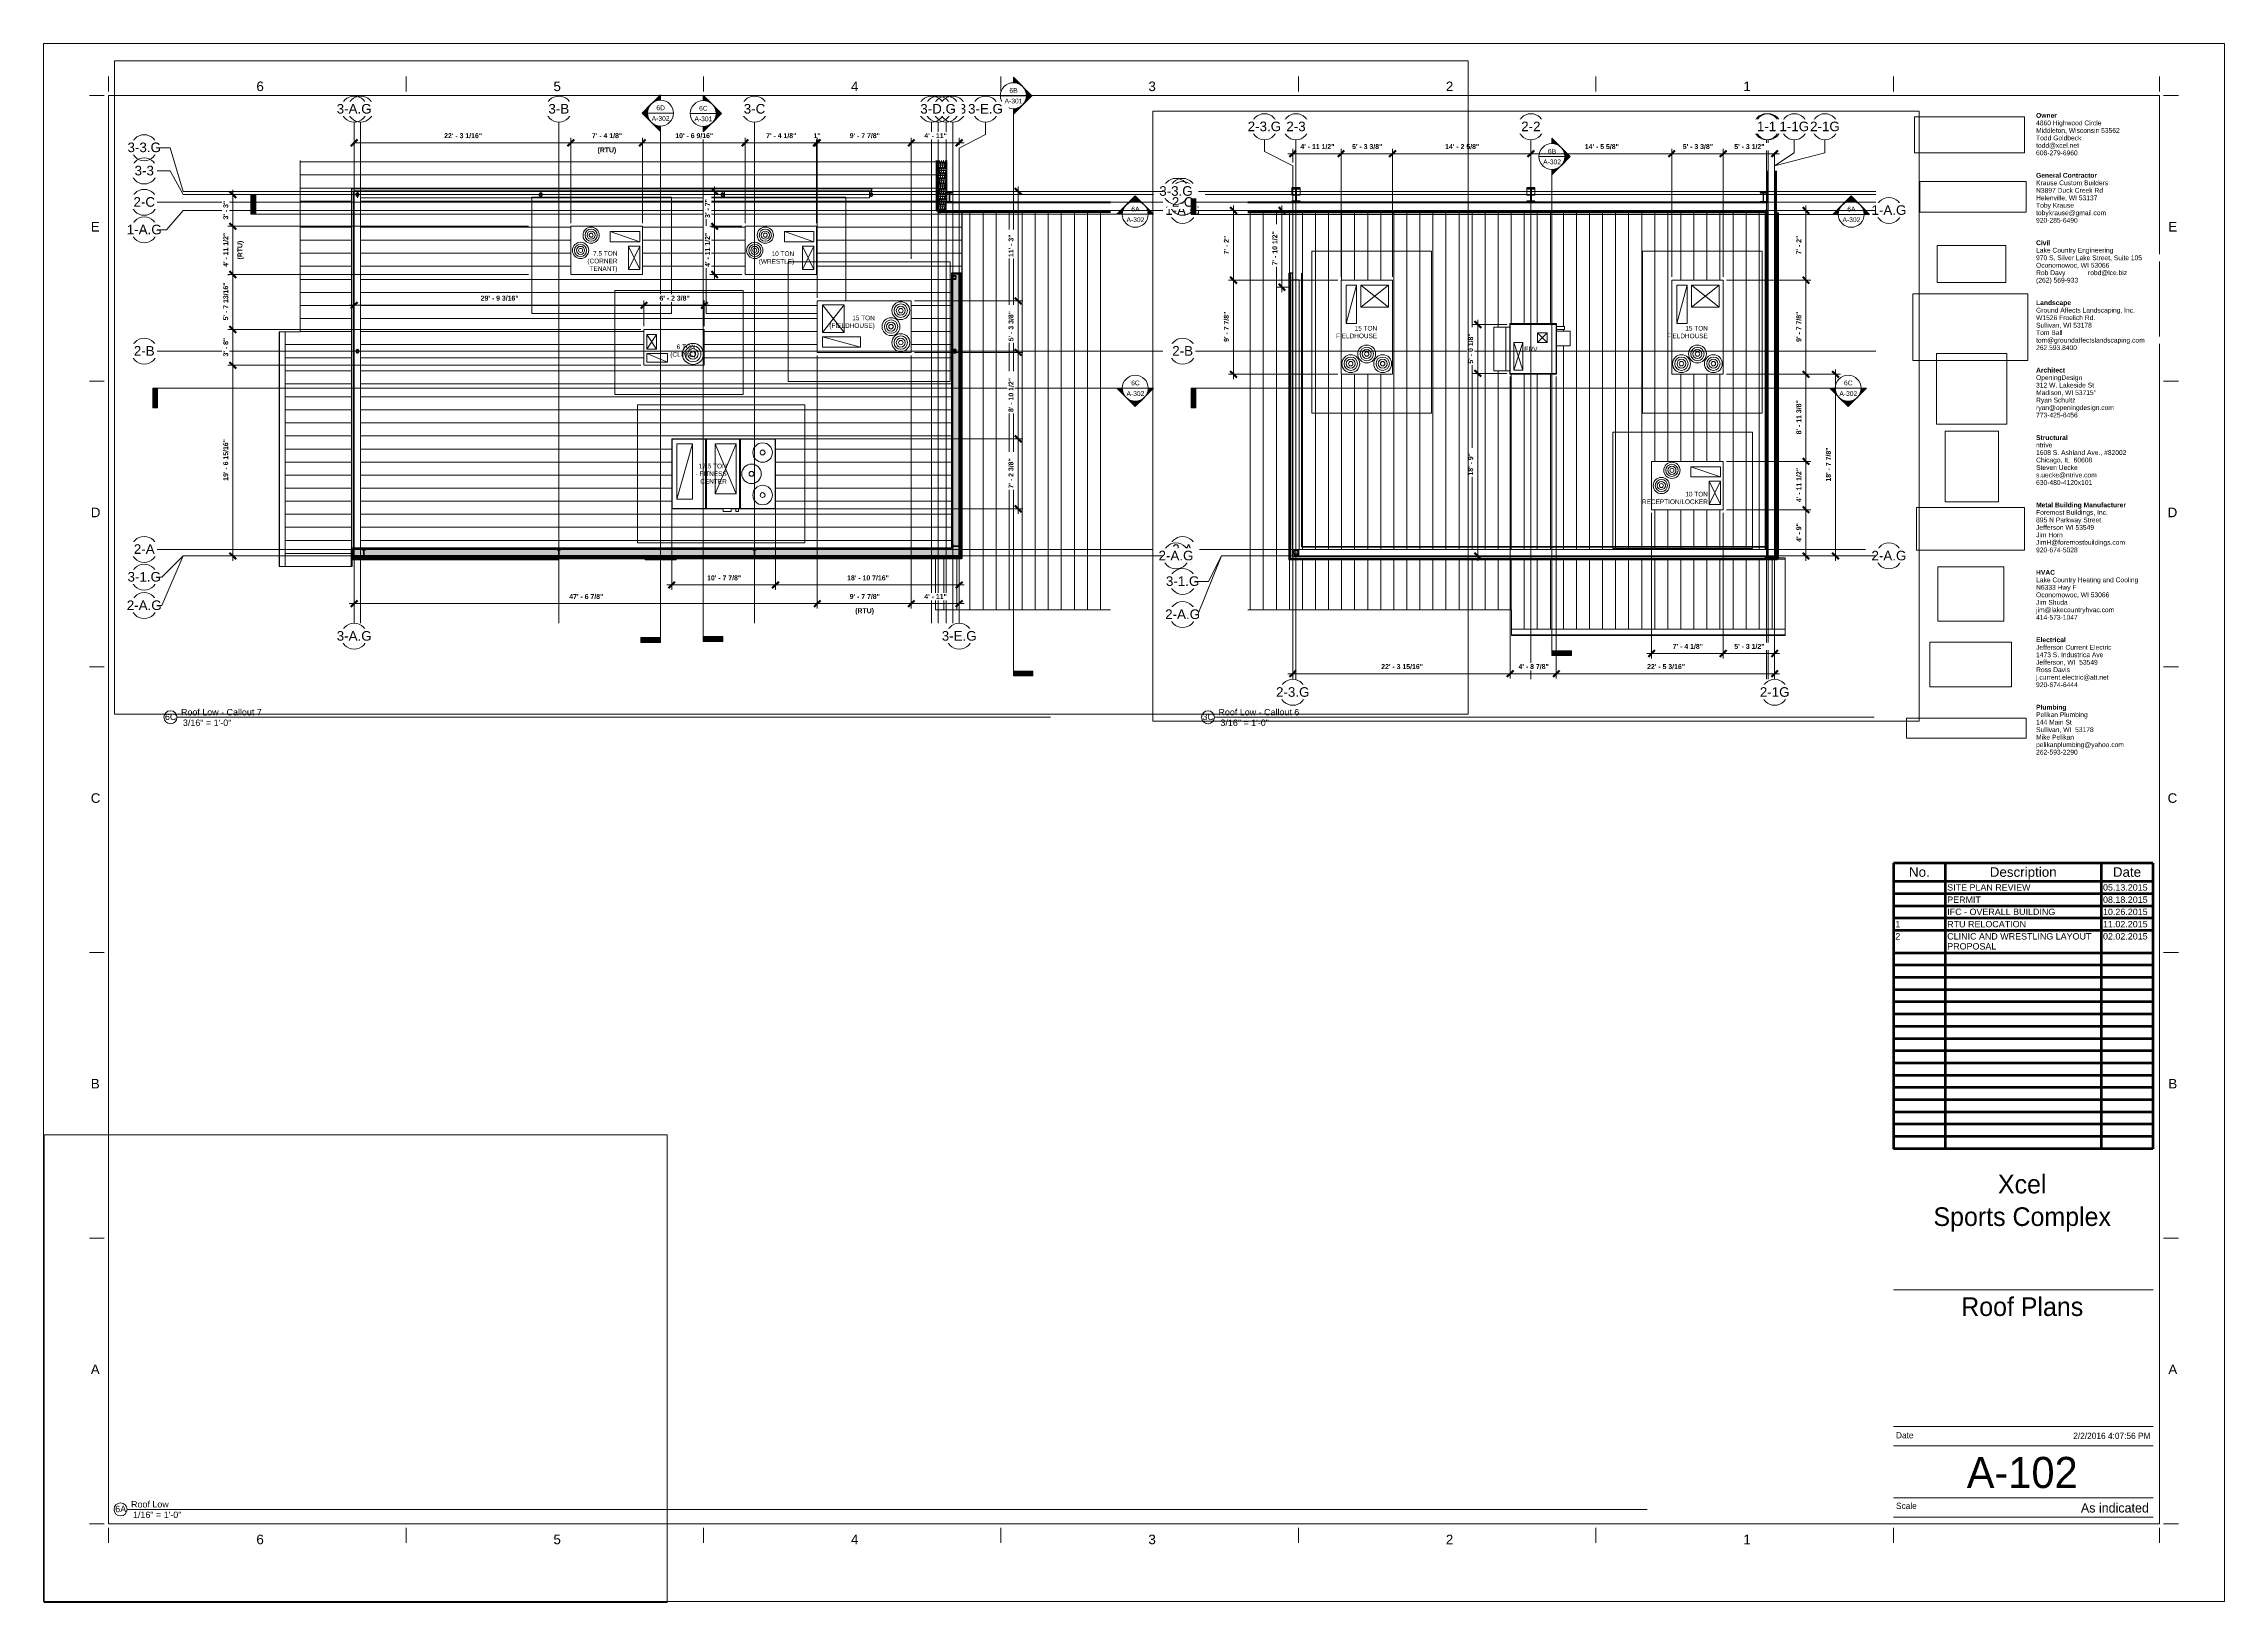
# Paper-space layout 'Layout1' of a CAD drawing. Header units: inches. Extents: x 0 to 42, y 0 to 30.
# The model-space entities are those that its viewports show. They can reach past a viewport. Long polylines and large blocks are cut down to what shows.
import ezdxf

# ---------------------------------------------------------------- set-up
doc = ezdxf.new("R2010")
doc.units = ezdxf.units.IN
doc.header["$MEASUREMENT"] = 0
for name, pattern in [('Dash', [0.25, 0.125, -0.125]), ('Grid Line 1_2_', [0.875, 0.5, -0.125, 0.125, -0.125]), ('Hidden', [0.28125, 0.1875, -0.09375]), ('Hidden 1_8_', [0.1875, 0.125, -0.0625])]:
    doc.linetypes.add(name, pattern=pattern)
for name, color, linetype, lineweight in [('A-ANNO-DIMS', 211, 'Continuous', 9), ('A-ANNO-DIMS-64', 211, 'Continuous', 9), ('A-DETL-THIN', 151, 'Continuous', 140), ('A-GLAZ-CWMG', 51, 'Continuous', 13), ('A-ROOF', 132, 'Continuous', 13), ('A-ROOF-OTLN', 132, 'Continuous', 9), ('A-ROOF-PATT', 132, 'Continuous', 13), ('A-WALL', 113, 'Continuous', 13), ('A-WALL-PATT', 111, 'Continuous', 25), ('G-ANNO-SCHD', 231, 'Continuous', 9), ('G-ANNO-SYMB', 111, 'Continuous', 9), ('G-ANNO-TTLB', 6, 'Continuous', 9), ('G-ANNO-TTLB-MEDM', 33, 'Continuous', 20), ('G-ANNO-TTLB-THIN', 151, 'Continuous', 9), ('I-WALL', 2, 'Continuous', 13), ('M-EQPM', 50, 'Continuous', 13), ('M-EQPM-HDLN', 50, 'Dash', 9), ('M-EQPM-IDEN', 50, 'Continuous', 9), ('S-BEAM', 12, 'Continuous', 13), ('S-COLS', 52, 'Continuous', 13), ('S-GRID', 1, 'Continuous', 9), ('S-GRID-IDEN', 1, 'Continuous', 9)]:
    doc.layers.add(name, color=color, linetype=linetype, lineweight=lineweight)
doc.layers.add('G-ANNO-NPLT', color=191, linetype='Continuous', plot=False)
doc.styles.add('Arial_2', font='arial.ttf', dxfattribs={"height": 11.802395})
doc.styles.add('Arial_3', font='arial.ttf', dxfattribs={"height": 5.901198})
doc.styles.add('Arial_4', font='arial.ttf', dxfattribs={"height": 0.092206})
doc.styles.add('Arial_5', font='arial.ttf', dxfattribs={"height": 0.184412})
doc.styles.add('Arial_6', font='arial.ttf', dxfattribs={"height": 0.122942})
doc.styles.add('Arial_B', font='arialbd.ttf', dxfattribs={"height": 6.088537})
doc.styles.add('Century Gothic_1', font='GOTHIC.TTF', dxfattribs={"height": 5.748447})
doc.styles.add('Century Gothic_2', font='GOTHIC.TTF', dxfattribs={"height": 0.119759})
doc.styles.add('Century Gothic_3', font='GOTHIC.TTF', dxfattribs={"height": 0.179639})
doc.styles.add('Century Gothic_4', font='GOTHIC.TTF', dxfattribs={"height": 0.598797})
doc.styles.add('Century Gothic_5', font='GOTHIC.TTF', dxfattribs={"height": 0.359278})
doc.dimstyles.new('OD_Dimension', dxfattribs={"dimscale": 12, "dimtxt": 6, "dimasz": 0.666667, "dimexe": 0.5, "dimexo": 0.333333, "dimgap": 0.333333, "dimtad": 1, "dimdec": 4, "dimrnd": 0.0625, "dimzin": 3, "dimdsep": 46, "dimlunit": 4, "dimtxsty": 'Arial_B', "dimblk1": 'OBLIQUE', "dimblk2": 'OBLIQUE', "dimsah": 1, "dimcen": 0.09, "dimdle": 0.5, "dimazin": 0, "dimtfac": 1, "dimtdec": 4, "dimtix": 1, "dimtmove": 0, "dimatfit": 3, "dimfxl": 1, "dimtvp": 1, "dimtfill": 1, "dimfrac": 2, "dimtolj": 1, "dimtzin": 0, "dimlwd": 13, "dimlwe": 13, "dimarcsym": 2})
doc.dimstyles.new('OD_Dimension_1', dxfattribs={"dimscale": 12, "dimtxt": 6, "dimasz": 0.666667, "dimexe": 0.5, "dimexo": 0.333333, "dimgap": 0.333333, "dimtad": 1, "dimdec": 4, "dimrnd": 0.0625, "dimzin": 3, "dimdsep": 46, "dimlunit": 4, "dimtxsty": 'Arial_B', "dimblk1": 'OBLIQUE', "dimblk2": 'OBLIQUE', "dimsah": 1, "dimcen": 0.09, "dimdle": 0.5, "dimazin": 0, "dimtfac": 1, "dimtdec": 4, "dimtix": 1, "dimtmove": 0, "dimatfit": 3, "dimfxl": 1, "dimtvp": 1, "dimtfill": 1, "dimfrac": 2, "dimtolj": 1, "dimtzin": 0, "dimlwd": 13, "dimlwe": 13, "dimarcsym": 2})
doc.dimstyles.new('OD_Dimension_2', dxfattribs={"dimscale": 12, "dimtxt": 6, "dimasz": 0.666667, "dimexe": 0.5, "dimexo": 0.333333, "dimgap": 0.333333, "dimtad": 1, "dimdec": 4, "dimrnd": 0.0625, "dimzin": 3, "dimdsep": 46, "dimlunit": 4, "dimtxsty": 'Arial_B', "dimblk1": 'OBLIQUE', "dimblk2": 'OBLIQUE', "dimsah": 1, "dimcen": 0.09, "dimdle": 0.5, "dimazin": 0, "dimtfac": 1, "dimtdec": 4, "dimtix": 1, "dimtmove": 0, "dimatfit": 3, "dimfxl": 1, "dimtvp": 1, "dimtfill": 1, "dimfrac": 2, "dimtolj": 1, "dimtzin": 0, "dimlwd": 13, "dimlwe": 13, "dimarcsym": 2})
picture_1 = doc.add_image_def('image1.png', size_in_pixel=(1125, 1483))
picture_2 = doc.add_image_def('image2.jpg', size_in_pixel=(477, 79))
picture_3 = doc.add_image_def('image3.png', size_in_pixel=(259, 141))
picture_4 = doc.add_image_def('image4.jpg', size_in_pixel=(150, 124))
picture_5 = doc.add_image_def('image5.jpg', size_in_pixel=(309, 122))
picture_6 = doc.add_image_def('image6.jpg', size_in_pixel=(95, 51))
picture_7 = doc.add_image_def('image7.png', size_in_pixel=(388, 225))
picture_8 = doc.add_image_def('image8.jpg', size_in_pixel=(232, 76))
picture_9 = doc.add_image_def('image9.jpg', size_in_pixel=(900, 259))
picture_10 = doc.add_image_def('image10.jpg', size_in_pixel=(939, 939))
pattern_1 = [(45, (1452.029, 0), (-6.3356768, 6.3356768), []), (45, (1452.029, 9.6), (-6.3356768, 6.3356768), [])]
pattern_2 = [(225, (27143.42, -22360.053), (6.3356768, -6.3356768), []), (225, (27143.42, -22369.653), (6.3356768, -6.3356768), [])]
pattern_3 = [(225, (27432.92, -22360.053), (6.3356768, -6.3356768), []), (225, (27432.92, -22369.653), (6.3356768, -6.3356768), [])]
pattern_4 = [(45, (6312.383, 0), (-6.3356768, 6.3356768), []), (45, (6312.383, 9.6), (-6.3356768, 6.3356768), [])]
pattern_5 = [(161.57, (6312.703, 0.32), (-2.560496185, -0.000537386), [0, -18.214, 2.022, 0]), (18.43, (6312.063, 0.32), (-2.560496185, 0.000537386), [0, -18.214, 2.022, 0]), (108.43, (6312.703, 0.32), (1.27922091, -6.400876726), [6.07, -14.166]), (71.57, (6312.063, 0.32), (1.27922091, 6.400876726), [6.07, -14.166])]
pattern_6 = [(0, (6312.383, 0), (0, 8), []), (90, (6312.383, 0), (-8, 5e-16), [])]
pattern_7 = [(0, (6312.383, 0), (10.24, 2.56), [0.845, -6.835, 0.845, -6.835, -40.96]), (0, (6312.383, 0), (10.24, 2.56), [-15.36, 0.845, -14.515, 0.845, -6.835, -17.92]), (0, (6312.383, 0), (10.24, 2.56), [-38.4, 0.845, -4.275, 0.845, -11.955]), (120, (6316.223, 1.28), (-7.33702503, 7.58810013), [0.845, -6.835, 0.845, -6.835, -40.96]), (120, (6316.223, 1.28), (-7.33702503, 7.58810013), [-15.36, 0.845, -14.515, 0.845, -6.835, -17.92]), (120, (6316.223, 1.28), (-7.33702503, 7.58810013), [-38.4, 0.845, -4.275, 0.845, -11.955]), (240, (6317.503, 6.4), (-2.90297497, -10.14810013), [0.845, -6.835, 0.845, -6.835, -40.96]), (240, (6317.503, 6.4), (-2.90297497, -10.14810013), [-15.36, 0.845, -14.515, 0.845, -6.835, -17.92]), (240, (6317.503, 6.4), (-2.90297497, -10.14810013), [-38.4, 0.845, -4.275, 0.845, -11.955])]

psp = doc.layouts.get("Layout1")

msp = doc.modelspace()

# ---------------------------------------------------------------- texts
at = {"layer": 'G-ANNO-SYMB', "char_height": 5.901198, "attachment_point": 2, "line_spacing_factor": 0.938532, "style": 'Arial_3'}
for s, insert, width in [('6B', (29186.74362, -22218.70158), 12.024), ('A-301', (29186.74362, -22231.79241), 26.208), ('6D', (28751.76164, -22240.14471), 12.528), ('6C', (28804.44202, -22240.69231), 12.528), ('A-302', (28751.76164, -22253.23554), 26.208), ('A-301', (28804.44202, -22253.78314), 26.208), ('6B', (27459.05129, -22293.66055), 12.024), ('A-302', (27459.05129, -22306.75138), 26.208), ('6A', (27828.02477, -22364.91089), 12.024), ('6A', (29337.0097, -22364.91089), 12.024), ('A-302', (27828.02477, -22378.00171), 26.208), ('A-302', (29337.0097, -22378.00171), 26.208), ('6C', (27824.19375, -22579.18421), 12.528), ('6C', (29337.0097, -22579.18421), 12.528), ('A-302', (27824.19375, -22592.27503), 26.208), ('A-302', (29337.0097, -22592.27503), 26.208)]:
    msp.add_mtext(s, dxfattribs=dict(at, insert=insert, width=width))
at = {"layer": 'M-EQPM-IDEN', "attachment_point": 3, "line_spacing_factor": 0.984117, "style": 'Century Gothic_1'}
for s, insert, char_height, width in [('10 TON\\P(WRESTLE)', (28916.35033, -22420.02039), 5.748447, 44.424), ('15 TON\\P(FIELDHOUSE)', (29015.69573, -22499.14006), 5.7484472, 60.408), ('15 TON\\PFIELDHOUSE', (27651.09205, -22511.89006), 5.748447, 53.784), ('ERV', (27441.09205, -22537.51608), 5.748447, 17.28)]:
    msp.add_mtext(s, dxfattribs=dict(at, insert=insert, char_height=char_height, width=width))

# ---------------------------------------------------------------- blocks, each defined once
blk = doc.blocks.new('XCEL - E1 30 x 42 Horizontal - E1 30x42 Horizontal-11829-Roof Plans')
at = {"layer": 'G-ANNO-TTLB-MEDM'}
for p, q in [((1.159, 29.014), (0.872, 29.014)), ((1.24, 29.094), (1.24, 29.381)), ((1.24, 29.014), (1.24, 1.514)), ((40.74, 29.014), (1.24, 29.014)), ((6.969, 29.094), (6.969, 29.381)), ((12.698, 29.094), (12.698, 29.381)), ((18.427, 29.094), (18.427, 29.381)), ((24.156, 29.094), (24.156, 29.381)), ((29.885, 29.094), (29.885, 29.381)), ((35.615, 29.094), (35.615, 29.381)), ((40.74, 29.094), (40.74, 29.381)), ((40.74, 29.014), (40.74, 1.514)), ((40.82, 29.014), (41.108, 29.014)), ((1.159, 23.514), (0.872, 23.514)), ((40.82, 23.514), (41.108, 23.514)), ((1.159, 18.014), (0.872, 18.014)), ((40.82, 18.014), (41.108, 18.014)), ((40.615, 14.233), (35.615, 14.233)), ((1.159, 12.514), (0.872, 12.514)), ((40.82, 12.514), (41.108, 12.514)), ((1.159, 7.014), (0.872, 7.014)), ((40.82, 7.014), (41.108, 7.014)), ((35.615, 6.02), (40.615, 6.02)), ((1.159, 1.514), (0.872, 1.514)), ((1.24, 1.514), (40.74, 1.514)), ((1.24, 1.433), (1.24, 1.146)), ((6.969, 1.433), (6.969, 1.146)), ((12.698, 1.433), (12.698, 1.146)), ((18.427, 1.433), (18.427, 1.146)), ((24.156, 1.433), (24.156, 1.146)), ((29.885, 1.433), (29.885, 1.146)), ((40.615, 1.639), (35.615, 1.639)), ((35.615, 1.433), (35.615, 1.146)), ((40.74, 1.433), (40.74, 1.146)), ((40.82, 1.514), (41.108, 1.514))]:
    blk.add_line(p, q, dxfattribs=at)
at = {"layer": 'G-ANNO-TTLB-THIN'}
for p, q in [((-0.01, 30.014), (41.99, 30.014)), ((-0.01, 0.014), (-0.01, 30.014)), ((41.99, 0.014), (41.99, 30.014)), ((35.615, 3.389), (40.615, 3.389)), ((35.615, 3.014), (40.615, 3.014)), ((35.615, 2.014), (40.615, 2.014)), ((-0.01, 0.014), (41.99, 0.014))]:
    blk.add_line(p, q, dxfattribs=at)
at = {"layer": 'G-ANNO-TTLB', "char_height": 0.09221, "attachment_point": 1, "line_spacing_factor": 0.938532, "style": 'Arial_4', "bg_fill": 3, "box_fill_scale": 1.25, "bg_fill_color": 0, "bg_fill_transparency": 0}
for s, insert, width in [('\\fArial|b1|i0|c0|p34|;Civil', (38.363, 26.225), 0.28768), ('\\fArial|b1|i0|c0|p34|;Structural', (38.363, 22.475), 0.64856), ('\\fArial|b1|i0|c0|p34|;HVAC', (38.363, 19.879), 0.41876), ('\\fArial|b1|i0|c0|p34|;Electrical', (38.363, 18.581), 0.61622)]:
    blk.add_mtext(s, dxfattribs=dict(at, insert=insert, width=width))
at = {"layer": 'G-ANNO-TTLB'}
image = blk.add_image(picture_8, insert=(36.024, 27.911), size_in_units=(2.118, 0.694), dxfattribs=at)
image.dxf.flags = 7
image = blk.add_image(picture_9, insert=(36.126, 26.77), size_in_units=(2.048, 0.589), dxfattribs=at)
image.dxf.flags = 7
image = blk.add_image(picture_6, insert=(36.46, 25.417), size_in_units=(1.319, 0.708), dxfattribs=at)
image.dxf.flags = 7
image = blk.add_image(picture_7, insert=(35.988, 23.91), size_in_units=(2.218, 1.286), dxfattribs=at)
image.dxf.flags = 7
image = blk.add_image(picture_10, insert=(36.444, 22.689), size_in_units=(1.358, 1.358), dxfattribs=at)
image.dxf.flags = 7
image = blk.add_image(picture_1, insert=(36.612, 21.192), size_in_units=(1.03, 1.357), dxfattribs=at)
image.dxf.flags = 7
image = blk.add_image(picture_5, insert=(36.062, 20.262), size_in_units=(2.078, 0.821), dxfattribs=at)
image.dxf.flags = 7
image = blk.add_image(picture_4, insert=(36.474, 18.891), size_in_units=(1.268, 1.049), dxfattribs=at)
image.dxf.flags = 7
image = blk.add_image(picture_3, insert=(36.315, 17.631), size_in_units=(1.574, 0.857), dxfattribs=at)
image.dxf.flags = 7
image = blk.add_image(picture_2, insert=(35.866, 16.643), size_in_units=(2.303, 0.381), dxfattribs=at)
image.dxf.flags = 7
at = {"layer": 'G-ANNO-TTLB', "bg_fill": 3, "box_fill_scale": 1.25, "bg_fill_color": 0, "bg_fill_transparency": 0}
for s, insert, char_height, width, attachment_point, line_spacing_factor, style in [('6', (4.088, 29.283), 0.184, 0.171, 1, 0.938532, 'Arial_5'), ('5', (9.809, 29.283), 0.184, 0.171, 1, 0.938532, 'Arial_5'), ('4', (15.538, 29.283), 0.184, 0.171, 1, 0.938532, 'Arial_5'), ('3', (21.267, 29.283), 0.184, 0.171, 1, 0.938532, 'Arial_5'), ('2', (26.996, 29.283), 0.184, 0.171, 1, 0.938532, 'Arial_5'), ('1', (32.725, 29.283), 0.184, 0.171, 1, 0.938532, 'Arial_5'), ('\\fArial|b1|i0|c0|p34|;Owner', (38.363, 28.677), 0.09221, 0.44259, 1, 0.938532, 'Arial_4'), ('\\fArial|b1|i0|c0|p34|;General Contractor', (38.363, 27.523), 0.09221, 1.28521, 1, 0.938532, 'Arial_4'), ('E', (0.898, 26.579), 0.184, 0.20475, 1, 0.938532, 'Arial_5'), ('E', (41.082, 26.579), 0.184, 0.20475, 3, 0.938532, 'Arial_5'), ('Lake Country Engineering', (38.363, 26.081), 0.09221, 1.74142, 1, 0.938532, 'Arial_4'), ('\\fArial|b1|i0|c0|p34|;Landscape', (38.363, 25.071), 0.09221, 0.73708, 1, 0.938532, 'Arial_4'), ('\\fArial|b1|i0|c0|p34|;Architect', (38.363, 23.773), 0.09221, 0.59069, 1, 0.938532, 'Arial_4'), ('ntrive', (38.363, 22.331), 0.0922, 0.37109, 1, 0.938532, 'Arial_4'), ('D', (0.898, 21.079), 0.184, 0.2205, 1, 0.938532, 'Arial_5'), ('\\fArial|b1|i0|c0|p34|;Metal Building Manufacturer', (38.363, 21.177), 0.09221, 1.8793, 1, 0.938532, 'Arial_4'), ('D', (41.082, 21.079), 0.184, 0.2205, 3, 0.938532, 'Arial_5'), ('Lake Country Heating and Cooling', (38.363, 19.734), 0.09221, 2.30317, 1, 0.938532, 'Arial_4'), ('Jefferson Current Electric', (38.363, 18.436), 0.09221, 1.71418, 1, 0.938532, 'Arial_4'), ('\\fArial|b1|i0|c0|p34|;Plumbing', (38.363, 17.283), 0.09221, 0.62814, 1, 0.938532, 'Arial_4'), ('C', (0.898, 15.579), 0.184, 0.2205, 1, 0.938532, 'Arial_5'), ('C', (41.082, 15.579), 0.184, 0.2205, 3, 0.938532, 'Arial_5'), ('B', (0.898, 10.079), 0.184, 0.20475, 1, 0.938532, 'Arial_5'), ('B', (41.082, 10.079), 0.184, 0.20475, 3, 0.938532, 'Arial_5'), ('A', (0.898, 4.579), 0.184, 0.20475, 1, 0.938532, 'Arial_5'), ('A', (41.082, 4.579), 0.184, 0.20475, 3, 0.938532, 'Arial_5'), ('Date', (35.665, 3.278), 0.1198, 0.4725, 1, 0.984117, 'Century Gothic_2'), ('Scale', (35.665, 1.919), 0.1198, 0.5265, 1, 0.984117, 'Century Gothic_2'), ('6', (4.088, 1.304), 0.184, 0.171, 1, 0.938532, 'Arial_5'), ('5', (9.809, 1.304), 0.184, 0.171, 1, 0.938532, 'Arial_5'), ('4', (15.538, 1.304), 0.184, 0.171, 1, 0.938532, 'Arial_5'), ('3', (21.267, 1.304), 0.184, 0.171, 1, 0.938532, 'Arial_5'), ('2', (26.996, 1.304), 0.184, 0.171, 1, 0.938532, 'Arial_5'), ('1', (32.725, 1.304), 0.184, 0.171, 1, 0.938532, 'Arial_5')]:
    blk.add_mtext(s, dxfattribs=dict(at, insert=insert, char_height=char_height, width=width, attachment_point=attachment_point, line_spacing_factor=line_spacing_factor, style=style))
at = {"layer": 'G-ANNO-TTLB', "char_height": 0.09221, "attachment_point": 1, "line_spacing_factor": 0.938532, "style": 'Arial_4', "bg_fill": 3, "box_fill_scale": 1.25, "bg_fill_color": 0, "bg_fill_transparency": 0}
for s, insert, width in [('4860 Highwood Circle', (38.363, 28.533), 1.47416), ('Krause Custom Builders', (38.363, 27.379), 1.63077), ('970 S. Silver Lake Street, Suite 105', (38.363, 25.936), 2.39509), ('Ground Affects Landscaping, Inc.', (38.363, 24.927), 2.24019), ('OpeningDesign', (38.363, 23.629), 1.03838), ('1608 S. Ashland Ave., #82002', (38.363, 22.186), 2.03762), ('Foremost Buildings, Inc.', (38.363, 21.033), 1.62396), ('N6333 Hwy F', (38.363, 19.59), 0.90901), ('1473 S. Industrica Ave', (38.363, 18.292), 1.52183), ('Pelikan Plumbing', (38.363, 17.138), 1.16605)]:
    blk.add_mtext(s, dxfattribs=dict(at, insert=insert, width=width))
for s, insert, width in [('Middleton, Wisconsin 53562', (38.363, 28.388), 1.89633), ('N3897 Duck Creek Rd', (38.363, 27.234), 1.51161), ('Oconomowoc, WI 53066', (38.363, 25.792), 1.65971), ('W1526 Froelich Rd.', (38.363, 24.783), 1.34309), ('312 W. Lakeside St', (38.363, 23.484), 1.31926), ('Chicago, IL  60608', (38.363, 22.042), 1.26649), ('895 N Parkway Street', (38.363, 20.888), 1.46565), ('Oconomowoc, WI 53066', (38.363, 19.446), 1.65971), ('Jefferson, WI  53549', (38.363, 18.148), 1.40778), ('144 Main St', (38.363, 16.994), 0.80347)]:
    blk.add_mtext(s, dxfattribs=dict(at, insert=insert, width=width))
at = {"layer": 'G-ANNO-TTLB', "attachment_point": 1, "line_spacing_factor": 0.938532, "style": 'Arial_4', "bg_fill": 3, "box_fill_scale": 1.25, "bg_fill_color": 0, "bg_fill_transparency": 0}
for s, insert, char_height, width in [('Todd Goldbeck', (38.363, 28.244), 0.09221, 1.02306), ('Helenville, WI 53137', (38.363, 27.09), 0.09221, 1.39416), ('Rob Davy', (38.363, 25.648), 0.0922, 0.66048), ('robd@lce.biz', (39.363, 25.648), 0.09221, 0.88178), ('Sullivan, WI 53178', (38.363, 24.638), 0.09221, 1.26819), ('Madison, WI 53715"', (38.363, 23.34), 0.09221, 1.36181), ('Steven Uecke', (38.363, 21.898), 0.09221, 0.94135), ('Jefferson WI 53549', (38.363, 20.744), 0.09221, 1.32266), ('Jim Shuda', (38.363, 19.302), 0.0922, 0.71325), ('Ross Davis', (38.363, 18.004), 0.0922, 0.76772), ('Sullivan, WI  53178', (38.363, 16.85), 0.09221, 1.31075)]:
    blk.add_mtext(s, dxfattribs=dict(at, insert=insert, char_height=char_height, width=width))
for s, insert, char_height, width in [('todd@xcel.net', (38.363, 28.1), 0.09221, 0.96859), ('Toby Krause', (38.363, 26.946), 0.09221, 0.85284), ('(262) 569-933', (38.363, 25.504), 0.09221, 0.94646), ('Tom Ball', (38.363, 24.494), 0.0922, 0.59579), ('Ryan Schultz', (38.363, 23.196), 0.09221, 0.88518), ('s.uecke@ntrive.com', (38.363, 21.754), 0.09221, 1.37543), ('Jim Horn', (38.363, 20.6), 0.0922, 0.60601), ('jim@lakecountryhvac.com', (38.363, 19.158), 0.09221, 1.76695), ('j.current.electric@att.net', (38.363, 17.859), 0.09221, 1.64609), ('Mike Pelikan', (38.363, 16.706), 0.09221, 0.85624)]:
    blk.add_mtext(s, dxfattribs=dict(at, insert=insert, char_height=char_height, width=width))
at = {"layer": 'G-ANNO-TTLB', "char_height": 0.09221, "attachment_point": 1, "line_spacing_factor": 0.938532, "style": 'Arial_4', "bg_fill": 3, "box_fill_scale": 1.25, "bg_fill_color": 0, "bg_fill_transparency": 0}
for s, insert, width in [('608-279-6960', (38.363, 27.956), 0.93625), ('tobykrause@gmail.com', (38.363, 26.802), 1.57971), ('tom@groundaffectslandscaping.com', (38.363, 24.35), 2.45808), ('ryan@openingdesign.com', (38.363, 23.052), 1.75163), ('630-480-4120x101', (38.363, 21.609), 1.26308), ('JimH@foremostbuildings.com', (38.363, 20.456), 2.01378), ('414-573-1047', (38.363, 19.013), 0.93625), ('920-674-6444', (38.363, 17.715), 0.93625), ('pelikanplumbing@yahoo.com', (38.363, 16.561), 1.97804)]:
    blk.add_mtext(s, dxfattribs=dict(at, insert=insert, width=width))
for s, insert, width in [('920-285-6490', (38.363, 26.658), 0.93625), ('262.593.8400', (38.363, 24.206), 0.91923), ('773-425-6456', (38.363, 22.908), 0.93625), ('920-674-5028', (38.363, 20.311), 0.93625), ('262-593-2290', (38.363, 16.417), 0.93625)]:
    blk.add_mtext(s, dxfattribs=dict(at, insert=insert, width=width))
blk = doc.blocks.new('Viewport - View Title-1830-Roof Plans')
at = {"layer": 'G-ANNO-TTLB'}
for start, end in [(0, 180), (180, 360)]:
    blk.add_arc((-0.125, 0), 0.125, start, end, dxfattribs=at)
blk = doc.blocks.new('Carrier_48TC_Standard_Efficiency_Gas_Heat_Electric_Cooling_Packaged_Rooftop_Unit_3_to_15_nominal_tons - 15 ton 48TC__16-873539-Roof Low - Callout 6')
at = {"layer": 'M-EQPM', "color": 63, "linetype": 'Hidden', "lineweight": 18}
for p, q in [((-105.937, -79.688), (-105.937, 67.687)), ((-105.937, 67.687), (93.938, 67.687)), ((93.938, 67.687), (93.938, -79.688)), ((93.938, -79.688), (-105.937, -79.688))]:
    blk.add_line(p, q, dxfattribs=at)
at = {"layer": 'M-EQPM', "color": 63, "lineweight": 18}
for p, q in [((57.937, 31.687), (-57.937, 31.687)), ((-57.937, 31.687), (-57.937, -31.688)), ((57.937, -31.688), (57.937, 31.687)), ((58.062, 27.312), (57.937, 27.312)), ((58.062, 27.312), (58.062, 15.437)), ((57.937, 15.437), (58.062, 15.437)), ((58.062, 10.336), (57.937, 10.336)), ((58.062, 10.318), (58.062, 10.336)), ((58.062, 10.336), (58.062, 9.289)), ((57.937, 9.289), (58.062, 9.289)), ((58.062, 9.289), (58.062, 9.307)), ((58.062, 6.687), (57.937, 6.687)), ((58.062, 6.687), (58.062, -25.063)), ((57.937, -25.063), (58.062, -25.063)), ((-57.937, -31.688), (57.937, -31.688))]:
    blk.add_line(p, q, dxfattribs=at)
for centre, radius in [((-44.937, 19.687), 11), ((-44.937, 19.687), 8.25), ((-44.937, 19.687), 5.5), ((-44.937, 19.687), 2.75), ((-32.937, 0), 11), ((-32.937, 0), 8.25), ((-32.937, 0), 5.5), ((-32.937, 0), 2.75), ((-44.937, -19.688), 11), ((-44.937, -19.688), 8.25), ((-44.937, -19.688), 5.5), ((-44.937, -19.688), 2.75)]:
    blk.add_circle(centre, radius, dxfattribs=at)
at = {"layer": 'M-EQPM-HDLN', "color": 63, "lineweight": 18}
for p, q in [((4.813, 25.312), (51.688, 12.687)), ((4.813, 12.687), (4.813, 25.312)), ((4.813, 25.312), (51.688, 25.312)), ((51.688, 25.312), (51.688, 12.687)), ((51.688, 12.687), (4.813, 12.687)), ((24.938, -26.813), (51.688, 7.187)), ((24.938, 7.187), (51.688, -26.813)), ((24.938, -26.813), (24.938, 7.187)), ((24.938, 7.187), (51.688, 7.187)), ((51.688, 7.187), (51.688, -26.813)), ((51.688, -26.813), (24.938, -26.813))]:
    blk.add_line(p, q, dxfattribs=at)
blk = doc.blocks.new('Rectangular Mullion - Profile_Polycarbonate_Lower-1767983-Roof Low - Callout 6')
at = {"layer": 'A-GLAZ-CWMG', "color": 63, "lineweight": 18}
for p, q in [((25632.094, -22369.803), (26269.89, -22369.803)), ((25632.094, -22372.303), (26269.89, -22372.303))]:
    blk.add_line(p, q, dxfattribs=at)
at = {"layer": 'A-GLAZ-CWMG', "color": 90, "lineweight": 18}
for p, q in [((25632.094, -22370.303), (26269.89, -22370.303)), ((26269.89, -22370.303), (26269.89, -22371.878)), ((25632.094, -22371.878), (26269.89, -22371.878))]:
    blk.add_line(p, q, dxfattribs=at)
blk = doc.blocks.new('Carrier_48TC_Standard_Efficiency_Gas_Heat_Electric_Cooling_Packaged_Rooftop_Unit_3_to_15_nominal_tons - 10 ton 48TC__12-1646492-Roof Low - Callout 6')
at = {"layer": 'M-EQPM', "color": 63, "linetype": 'Hidden', "lineweight": 18}
for p, q in [((-92.062, -75.063), (-92.062, 65.75)), ((-92.062, 65.75), (80.063, 65.75)), ((80.063, 65.75), (80.063, -75.063)), ((-92.062, -77.75), (-92.062, -75.625)), ((80.063, -75.622), (80.063, -77.75)), ((80.063, -77.75), (-92.062, -77.75))]:
    blk.add_line(p, q, dxfattribs=at)
at = {"layer": 'M-EQPM', "color": 63, "lineweight": 18}
for p, q in [((44.063, 29.75), (-44.062, 29.75)), ((-44.062, 29.75), (-44.062, -29.75)), ((44.063, -29.75), (44.063, 29.75)), ((44.188, 24.75), (44.063, 24.75)), ((44.188, 24.75), (44.188, 12.125)), ((44.063, 12.125), (44.188, 12.125)), ((44.188, 8.148), (44.063, 8.148)), ((44.188, 8.131), (44.188, 8.148)), ((44.188, 8.148), (44.188, 7.102)), ((44.063, 7.102), (44.188, 7.102)), ((44.188, 7.102), (44.188, 7.119)), ((44.188, 4.875), (44.063, 4.875)), ((44.188, 4.875), (44.188, -23.5)), ((44.063, -23.5), (44.188, -23.5)), ((-44.062, -29.75), (44.063, -29.75))]:
    blk.add_line(p, q, dxfattribs=at)
for centre, radius in [((-19.062, 18.75), 10), ((-19.062, 18.75), 7.5), ((-19.062, 18.75), 5), ((-19.062, 18.75), 2.5), ((-32.062, 0), 10), ((-32.062, 0), 7.5), ((-32.062, 0), 5), ((-32.062, 0), 2.5)]:
    blk.add_circle(centre, radius, dxfattribs=at)
at = {"layer": 'M-EQPM-HDLN', "color": 63, "lineweight": 18}
for p, q in [((4.438, 23.25), (40.812, 10.625)), ((4.438, 10.625), (4.438, 23.25)), ((4.438, 23.25), (40.812, 23.25)), ((40.812, 23.25), (40.812, 10.625)), ((40.812, 10.625), (4.438, 10.625)), ((26.812, -23.5), (40.812, 5.25)), ((26.812, 5.25), (40.812, -23.5)), ((26.812, -23.5), (26.812, 5.25)), ((26.812, 5.25), (40.812, 5.25)), ((40.812, 5.25), (40.812, -23.5)), ((40.812, -23.5), (26.812, -23.5))]:
    blk.add_line(p, q, dxfattribs=at)
blk = doc.blocks.new('he3xrtf - 115 V Single Phase-880047-Roof Low - Callout 6')
at = {"layer": 'M-EQPM', "color": 63, "lineweight": 18}
for p, q in [((28.625, 31.187), (-28.625, 31.187)), ((-28.625, 31.187), (-28.625, -31.188)), ((28.625, -31.188), (28.625, 31.187)), ((28.625, 27), (33.75, 27)), ((28.625, -27), (28.625, 27)), ((33.75, 27), (48.5, 27)), ((33.75, 27), (33.75, -27)), ((48.5, 27), (48.5, -27)), ((-45.375, -4), (-28.625, -4)), ((-45.375, -4), (-45.375, -22)), ((-28.625, -4), (-28.625, -22)), ((-28.625, -22), (-45.375, -22)), ((-38.75, -27.81), (-38.75, -23.81)), ((-28.625, -23.81), (-38.75, -23.81)), ((33.75, -27), (28.625, -27)), ((48.5, -27), (33.75, -27)), ((-38.75, -27.81), (-28.625, -27.81)), ((-28.625, -31.188), (28.625, -31.188))]:
    blk.add_line(p, q, dxfattribs=at)
at = {"layer": 'M-EQPM-HDLN', "color": 63, "lineweight": 18}
for p, q in [((-28.437, -30.063), (-28.437, 30.062)), ((-28.437, 30.062), (28.438, 30.062)), ((28.438, 30.062), (28.438, -30.063)), ((23.843, 26.094), (12.843, -7.906)), ((12.843, 26.094), (23.843, -7.906)), ((12.843, -7.906), (12.843, 26.094)), ((12.843, 26.094), (23.843, 26.094)), ((23.843, 26.094), (23.843, -7.906)), ((-17.157, -7.781), (-5.157, -19.781)), ((-5.157, -7.781), (-17.157, -19.781)), ((-17.157, -19.781), (-17.157, -7.781)), ((-17.157, -7.781), (-5.157, -7.781)), ((-5.157, -7.781), (-5.157, -19.781)), ((23.843, -7.906), (12.843, -7.906)), ((-5.157, -19.781), (-17.157, -19.781)), ((28.438, -30.063), (-28.437, -30.063))]:
    blk.add_line(p, q, dxfattribs=at)
blk = doc.blocks.new('Rectangular Mullion - Profile_Polycarbonate_Upper and left-1767694-Roof Low - Callout 6')
at = {"layer": 'A-GLAZ-CWMG', "color": 250, "lineweight": 30}
for p, q in [((-2.75, 0.787), (-2.75, 1.287)), ((-0.062, 1.225), (-2.687, 1.225)), ((-2.687, 1.225), (-2.687, 0.85)), ((-0.062, -1.15), (-0.062, 1.225)), ((0, 1.287), (0, -1.213)), ((-2.5, 0.787), (-2.75, 0.787)), ((-2.687, 0.85), (-2.5, 0.85)), ((-2.5, 0.85), (-2.5, 0.787)), ((-2.75, -1.213), (-2.75, -0.787)), ((-2.75, -0.787), (-2.5, -0.787)), ((-2.5, -0.85), (-2.687, -0.85)), ((-2.687, -0.85), (-2.687, -1.15)), ((-2.5, -0.787), (-2.5, -0.85)), ((0, -1.213), (-2.75, -1.213)), ((-2.687, -1.15), (-0.062, -1.15))]:
    blk.add_line(p, q, dxfattribs=at)
blk = doc.blocks.new('Girt_C - 8_D-1755906-Roof Low - Callout 6')
at = {"layer": 'S-BEAM', "color": 63, "lineweight": 18}
for p, q in [((25694.89, -22795.115), (25694.89, -22787.49)), ((26272.64, -22787.303), (25695.335, -22787.303)), ((26272.64, -22787.303), (26272.64, -22787.49)), ((26272.64, -22787.49), (26272.64, -22795.115)), ((25694.89, -22795.303), (25694.89, -22795.115)), ((25694.89, -22795.303), (26272.64, -22795.303)), ((26272.64, -22795.115), (26272.64, -22795.303))]:
    blk.add_line(p, q, dxfattribs=at)
blk = doc.blocks.new('Girt_C - 8_D-1757616-Roof Low - Callout 6')
at = {"layer": 'S-BEAM', "color": 63, "lineweight": 18}
for p, q in [((25687.39, -22455.327), (25687.39, -22787.803)), ((25687.39, -22455.327), (25687.578, -22455.327)), ((25687.578, -22455.327), (25695.203, -22455.327)), ((25695.203, -22455.327), (25695.39, -22455.327)), ((25695.39, -22787.358), (25695.39, -22455.327)), ((25687.578, -22787.803), (25687.39, -22787.803)), ((25695.203, -22787.803), (25687.578, -22787.803))]:
    blk.add_line(p, q, dxfattribs=at)
blk = doc.blocks.new('columns and girder2 - one-1334686-Roof Low - Callout 6')
at = {"layer": 'S-BEAM', "lineweight": 9}
h = blk.add_hatch(dxfattribs=at)
h.set_pattern_fill('FP_25', color=253, style=0, pattern_type=2)
h.set_pattern_definition(pattern_2)
h.paths.add_polyline_path([(5, -1.25), (-5, -1.25), (-5, -2), (5, -2)], flags=0)
h.paths.add_polyline_path([(-5, -17.034), (-5, -18.548), (5, -18.548), (5, -17.034)], flags=0)
h = blk.add_hatch(dxfattribs=at)
h.set_pattern_fill('FP_25', color=253, style=0, pattern_type=2)
h.set_pattern_definition(pattern_2)
h.paths.add_polyline_path([(-0.625, -2), (-0.625, -17.034), (0.625, -17.034), (0.625, -2)], flags=0)
at = {"layer": 'S-BEAM', "color": 250, "lineweight": 30}
for p, q in [((-5, -1.25), (-5, -2)), ((5, -2), (5, -1.25)), ((-5, -2), (5, -2)), ((0.625, -2), (-0.625, -2)), ((-0.625, -2), (-0.625, -17.034)), ((0.625, -17.034), (0.625, -2)), ((5, -17.034), (-5, -17.034)), ((-5, -17.034), (-5, -18.548)), ((-0.625, -17.034), (0.625, -17.034)), ((5, -18.548), (5, -17.034)), ((-5, -18.548), (5, -18.548))]:
    blk.add_line(p, q, dxfattribs=at)
at = {"layer": 'S-BEAM', "color": 63, "lineweight": 18}
for p, q in [((-5, -17.034), (-5, -9.204)), ((-0.625, -9.204), (-5, -9.204)), ((5, -9.204), (0.625, -9.204)), ((5, -9.204), (5, -17.034))]:
    blk.add_line(p, q, dxfattribs=at)
blk = doc.blocks.new('columns and girder2 - one-V14-Roof Low - Callout 6')
at = {"layer": 'S-BEAM', "lineweight": 9}
h = blk.add_hatch(dxfattribs=at)
h.set_pattern_fill('FP_26', color=253, style=0, pattern_type=2)
h.set_pattern_definition(pattern_3)
h.paths.add_polyline_path([(5, -1.25), (-5, -1.25), (-5, -2), (5, -2)], flags=0)
h.paths.add_polyline_path([(-5, -17.034), (-5, -18.548), (5, -18.548), (5, -17.034)], flags=0)
h = blk.add_hatch(dxfattribs=at)
h.set_pattern_fill('FP_26', color=253, style=0, pattern_type=2)
h.set_pattern_definition(pattern_3)
h.paths.add_polyline_path([(-0.625, -2), (-0.625, -17.034), (0.625, -17.034), (0.625, -2)], flags=0)
at = {"layer": 'S-BEAM', "color": 250, "lineweight": 30}
for p, q in [((-5, -1.25), (-5, -2)), ((5, -2), (5, -1.25)), ((-5, -2), (5, -2)), ((0.625, -2), (-0.625, -2)), ((-0.625, -2), (-0.625, -17.034)), ((0.625, -17.034), (0.625, -2)), ((5, -17.034), (-5, -17.034)), ((-5, -17.034), (-5, -18.548)), ((-0.625, -17.034), (0.625, -17.034)), ((5, -18.548), (5, -17.034)), ((-5, -18.548), (5, -18.548))]:
    blk.add_line(p, q, dxfattribs=at)
at = {"layer": 'S-BEAM', "color": 63, "lineweight": 18}
for p, q in [((-5, -17.034), (-5, -9.204)), ((-0.625, -9.204), (-5, -9.204)), ((5, -9.204), (0.625, -9.204)), ((5, -9.204), (5, -17.034))]:
    blk.add_line(p, q, dxfattribs=at)
blk = doc.blocks.new('L-Angle - L2X2X3_16-1732175-Roof Low - Callout 6')
at = {"layer": 'S-BEAM', "color": 63, "lineweight": 18}
for p in [(1736.5, 0.561), (1736.25, -1.439)]:
    blk.add_line(p, (1736.5, -1.439), dxfattribs=at)
at = {"layer": 'S-BEAM', "color": 63, "linetype": 'Hidden 1_8_', "lineweight": 18}
blk.add_line((1095.703, 0.373), (1736.5, 0.373), dxfattribs=at)
at = {"layer": 'S-BEAM', "color": 90, "lineweight": 18}
blk.add_line((1733.5, -1.439), (1736.188, -1.439), dxfattribs=at)
blk = doc.blocks.new('Girt_C - 8_D-1757324-Roof Low - Callout 6')
at = {"layer": 'S-BEAM', "color": 63, "lineweight": 18}
for p, q in [((26273.578, -22350.053), (26281.203, -22350.053)), ((26281.302, -22350.053), (26281.335, -22350.053)), ((26281.39, -22795.303), (26281.39, -22350.053)), ((26273.39, -22359.553), (26273.39, -22795.303)), ((26273.578, -22795.303), (26273.39, -22795.303)), ((26281.203, -22795.303), (26273.578, -22795.303)), ((26281.39, -22795.303), (26281.203, -22795.303))]:
    blk.add_line(p, q, dxfattribs=at)
blk = doc.blocks.new('Girt_C - 8_D-1762565-Roof Low - Callout 6')
at = {"layer": 'S-BEAM', "color": 63, "lineweight": 18}
for p, q in [((25687.966, -22454.932), (25687.39, -22454.952)), ((25687.39, -22454.952), (25687.39, -22455.09)), ((25687.39, -22455.09), (25687.39, -22455.327)), ((25687.5, -22454.954), (25688.036, -22454.936)), ((25687.5, -22455.09), (25687.5, -22454.954)), ((25695.203, -22455.093), (25687.578, -22455.093)), ((25687.578, -22455.098), (25695.203, -22455.098)), ((25688.036, -22454.936), (25687.966, -22454.932)), ((25688.036, -22454.936), (25688.036, -22455.098)), ((25694.816, -22454.932), (25694.745, -22454.936)), ((25694.745, -22454.936), (25695.281, -22454.954)), ((25694.745, -22454.936), (25694.745, -22455.098)), ((25695.39, -22454.952), (25694.816, -22454.932)), ((25695.281, -22454.954), (25695.281, -22455.09)), ((25695.39, -22455.09), (25695.39, -22454.952)), ((25695.39, -22455.327), (25695.39, -22455.09)), ((25687.39, -22787.803), (25687.39, -22791.833)), ((25688.497, -22791.84), (25687.578, -22791.84)), ((25694.05, -22791.84), (25688.73, -22791.84)), ((25694.89, -22791.84), (25694.283, -22791.84))]:
    blk.add_line(p, q, dxfattribs=at)
for centre, major_axis, start_param, end_param in [((25687.578, -22455.09), (0.188, 0), 3.141593, 4.712389), ((25687.578, -22455.09), (0.0782, 0), 3.194692, 4.712389), ((25695.203, -22455.09), (-0.0782, 0), 1.570796, 3.104544), ((25695.203, -22455.09), (0.188, 0), 4.712389, 6.283185), ((25687.578, -22791.833), (0.188, 0), 3.141593, 4.712389)]:
    blk.add_ellipse(centre, major_axis=major_axis, ratio=0.041607, start_param=start_param, end_param=end_param, dxfattribs=at)
blk = doc.blocks.new('Girt_Z - 10_D-1732176-Roof Low - Callout 6')
at = {"layer": 'S-BEAM', "color": 63, "lineweight": 18}
for p, q in [((26271.39, -22359.553), (25632.094, -22359.553)), ((26272.89, -22359.553), (26272.035, -22359.553)), ((26272.89, -22359.553), (26272.89, -22360.127)), ((26272.89, -22360.127), (25632.094, -22360.127)), ((26272.89, -22360.198), (25632.094, -22360.198)), ((26272.89, -22360.127), (26272.89, -22360.198)), ((26272.89, -22360.198), (26272.89, -22369.365)), ((25632.094, -22369.553), (26272.89, -22369.553)), ((26272.89, -22369.365), (26272.89, -22369.553))]:
    blk.add_line(p, q, dxfattribs=at)
blk = doc.blocks.new('Girt_Z - 10_D-1223971-Roof Low - Callout 6')
at = {"layer": 'S-BEAM', "color": 63, "lineweight": 18}
for p, q in [((26271.39, -22320.767), (26271.39, -22359.553)), ((26271.965, -22320.767), (26271.965, -22359.553)), ((26272.035, -22320.767), (26272.035, -22359.553)), ((26281.39, -22359.553), (26281.39, -22320.767)), ((26271.965, -22359.553), (26271.39, -22359.553)), ((26272.035, -22359.553), (26271.965, -22359.553)), ((26281.203, -22359.553), (26272.89, -22359.553)), ((26281.297, -22359.553), (26281.203, -22359.553)), ((26281.39, -22359.553), (26281.337, -22359.553))]:
    blk.add_line(p, q, dxfattribs=at)
blk = doc.blocks.new('Rectangular Mullion - Profile_Polycarbonate_right-1766041-Roof Low - Callout 6')
at = {"layer": 'A-GLAZ-CWMG', "color": 250, "lineweight": 30}
for p, q in [((0, 1.287), (-2.75, 1.287)), ((-2.75, 1.287), (-2.75, 0.787)), ((-2.688, 0.85), (-2.688, 1.225)), ((-2.688, 1.225), (-0.063, 1.225)), ((-0.063, 1.225), (-0.063, -1.15)), ((0, -1.213), (0, 1.287)), ((-2.75, 0.787), (-2.5, 0.787)), ((-2.5, 0.85), (-2.688, 0.85)), ((-2.5, 0.787), (-2.5, 0.85)), ((-2.5, -0.787), (-2.75, -0.787)), ((-2.75, -0.787), (-2.75, -1.213)), ((-2.688, -1.15), (-2.688, -0.85)), ((-2.688, -0.85), (-2.5, -0.85)), ((-2.5, -0.85), (-2.5, -0.787)), ((-2.75, -1.213), (0, -1.213)), ((-0.063, -1.15), (-2.688, -1.15))]:
    blk.add_line(p, q, dxfattribs=at)
blk = doc.blocks.new('HSS-Hollow Structural Section - HSS1-1_2X1-1_2X1_8 - Obsolete-1395972-Roof Low - Callout 6')
at = {"layer": 'S-BEAM', "color": 63, "lineweight": 18}
for p, q in [((26285.64, -22797.626), (26284.703, -22797.626)), ((26294.39, -22797.626), (26286.203, -22797.626)), ((26294.39, -22797.626), (26294.39, -22797.669)), ((26294.39, -22797.669), (26294.39, -22797.911)), ((26294.39, -22797.911), (26294.39, -22798.946)), ((26272.64, -22799.168), (26294.39, -22799.168)), ((26294.39, -22798.946), (26294.39, -22799.168))]:
    blk.add_line(p, q, dxfattribs=at)
blk = doc.blocks.new('Rectangular Mullion - Profile_Polycarbonate_Lower-1767983-Roof Low - Callout 7')
at = {"layer": 'A-GLAZ-CWMG', "color": 63, "lineweight": 18}
for p, q in [((22784.14, -22369.803), (22994.065, -22369.803)), ((22784.14, -22372.303), (22994.065, -22372.303))]:
    blk.add_line(p, q, dxfattribs=at)
at = {"layer": 'A-GLAZ-CWMG', "color": 90, "lineweight": 18}
for p, q in [((22784.14, -22371.878), (22784.14, -22370.303)), ((22784.14, -22370.303), (22994.065, -22370.303)), ((22784.14, -22371.878), (22994.065, -22371.878))]:
    blk.add_line(p, q, dxfattribs=at)
blk = doc.blocks.new('Rectangular Mullion - Profile_Polycarbonate_Upper and left-1872004-Roof Low - Callout 7')
at = {"layer": 'A-GLAZ-CWMG', "color": 250, "lineweight": 30}
for p, q in [((-2.75, 1.287), (0, 1.287)), ((-2.75, 0.787), (-2.75, 1.287)), ((-0.062, 1.225), (-2.687, 1.225)), ((-2.687, 1.225), (-2.687, 0.85)), ((-0.062, -1.15), (-0.062, 1.225)), ((0, 1.287), (0, -1.213)), ((-2.5, 0.787), (-2.75, 0.787)), ((-2.687, 0.85), (-2.5, 0.85)), ((-2.5, 0.85), (-2.5, 0.787)), ((-2.75, -1.213), (-2.75, -0.787)), ((-2.75, -0.787), (-2.5, -0.787)), ((-2.5, -0.85), (-2.687, -0.85)), ((-2.687, -0.85), (-2.687, -1.15)), ((-2.5, -0.787), (-2.5, -0.85)), ((0, -1.213), (-2.75, -1.213)), ((-2.687, -1.15), (-0.062, -1.15))]:
    blk.add_line(p, q, dxfattribs=at)
blk = doc.blocks.new('Girt_C - 8_D-1779451-Roof Low - Callout 7')
at = {"layer": 'S-BEAM', "color": 63, "lineweight": 18}
for p, q in [((22696.771, -22346.053), (22518.195, -22346.053)), ((22696.909, -22346.053), (22696.771, -22346.053)), ((22696.771, -22346.162), (22696.907, -22346.162)), ((22696.907, -22346.162), (22696.925, -22346.699)), ((22696.929, -22346.628), (22696.909, -22346.053)), ((22696.763, -22346.24), (22696.763, -22353.865)), ((22696.925, -22346.699), (22696.763, -22346.699)), ((22696.767, -22350.043), (22696.767, -22346.24)), ((22696.925, -22346.699), (22696.929, -22346.628)), ((22696.767, -22353.865), (22696.767, -22350.063)), ((22696.925, -22353.408), (22696.763, -22353.408)), ((22696.925, -22353.408), (22696.907, -22353.943)), ((22696.909, -22354.053), (22696.929, -22353.478)), ((22696.929, -22353.478), (22696.925, -22353.408)), ((22518.195, -22354.053), (22696.771, -22354.053)), ((22696.907, -22353.943), (22696.771, -22353.943)), ((22696.771, -22354.053), (22696.909, -22354.053))]:
    blk.add_line(p, q, dxfattribs=at)
for centre, major_axis, start_param, end_param in [((22696.771, -22346.24), (0, 0.188), 0, 1.570796), ((22696.771, -22346.24), (0, 0.0782), 0.053099, 1.570796), ((22696.771, -22353.865), (0, 0.188), 1.570796, 3.141593), ((22696.771, -22353.865), (0, 0.0782), 1.570796, 3.104544)]:
    blk.add_ellipse(centre, major_axis=major_axis, ratio=0.041629, start_param=start_param, end_param=end_param, dxfattribs=at)
blk = doc.blocks.new('Carrier_48TC_Standard_Efficiency_Gas_Heat_Electric_Cooling_Packaged_Rooftop_Unit_3_to_15_nominal_tons - 15 ton 48TC__16-873539-Roof Low - Callout 7')
at = {"layer": 'M-EQPM', "color": 63, "linetype": 'Hidden', "lineweight": 18}
for p, q in [((-105.937, -79.688), (-105.937, 67.687)), ((-105.937, 67.687), (93.938, 67.687)), ((93.938, 67.687), (93.938, -79.688)), ((93.938, -79.688), (-105.937, -79.688))]:
    blk.add_line(p, q, dxfattribs=at)
at = {"layer": 'M-EQPM', "color": 63, "lineweight": 18}
for p, q in [((57.937, 31.687), (-57.937, 31.687)), ((-57.937, 31.687), (-57.937, -31.688)), ((57.937, -31.688), (57.937, 31.687)), ((58.062, 27.312), (57.937, 27.312)), ((58.062, 27.312), (58.062, 15.437)), ((57.937, 15.437), (58.062, 15.437)), ((58.062, 10.336), (57.937, 10.336)), ((58.062, 10.318), (58.062, 10.336)), ((58.062, 10.336), (58.062, 9.289)), ((57.937, 9.289), (58.062, 9.289)), ((58.062, 9.289), (58.062, 9.307)), ((58.062, 6.687), (57.937, 6.687)), ((58.062, 6.687), (58.062, -25.063)), ((57.937, -25.063), (58.062, -25.063)), ((-57.937, -31.688), (57.937, -31.688))]:
    blk.add_line(p, q, dxfattribs=at)
for centre, radius in [((-44.937, 19.687), 11), ((-44.937, 19.687), 8.25), ((-44.937, 19.687), 5.5), ((-44.937, 19.687), 2.75), ((-32.937, 0), 11), ((-32.937, 0), 8.25), ((-32.937, 0), 5.5), ((-32.937, 0), 2.75), ((-44.937, -19.688), 11), ((-44.937, -19.688), 8.25), ((-44.937, -19.688), 5.5), ((-44.937, -19.688), 2.75)]:
    blk.add_circle(centre, radius, dxfattribs=at)
at = {"layer": 'M-EQPM-HDLN', "color": 63, "lineweight": 18}
for p, q in [((4.813, 25.312), (51.688, 12.687)), ((4.813, 12.687), (4.813, 25.312)), ((4.813, 25.312), (51.688, 25.312)), ((51.688, 25.312), (51.688, 12.687)), ((51.688, 12.687), (4.813, 12.687)), ((24.938, -26.813), (51.688, 7.187)), ((24.938, 7.187), (51.688, -26.813)), ((24.938, -26.813), (24.938, 7.187)), ((24.938, 7.187), (51.688, 7.187)), ((51.688, 7.187), (51.688, -26.813)), ((51.688, -26.813), (24.938, -26.813))]:
    blk.add_line(p, q, dxfattribs=at)
blk = doc.blocks.new('Carrier_48TC_Standard_Efficiency_Gas_Heat_Electric_Cooling_Packaged_Rooftop_Unit_3_to_15_nominal_tons - 7_5 ton 48TC__08-873531-Roof Low - Callout 7')
at = {"layer": 'M-EQPM', "color": 63, "linetype": 'Hidden', "lineweight": 18}
for p, q in [((-92.062, -77.75), (-92.062, 65.75)), ((-92.062, 65.75), (80.063, 65.75)), ((80.063, 65.75), (80.063, -77.75)), ((80.063, -77.75), (-92.062, -77.75))]:
    blk.add_line(p, q, dxfattribs=at)
at = {"layer": 'M-EQPM', "color": 63, "lineweight": 18}
for p, q in [((44.063, 29.75), (-44.062, 29.75)), ((-44.062, 29.75), (-44.062, -29.75)), ((44.063, -29.75), (44.063, 29.75)), ((44.188, 24.75), (44.063, 24.75)), ((44.188, 24.75), (44.188, 12.125)), ((44.063, 12.125), (44.188, 12.125)), ((44.188, 8.148), (44.063, 8.148)), ((44.188, 8.131), (44.188, 8.148)), ((44.188, 8.148), (44.188, 7.102)), ((44.063, 7.102), (44.188, 7.102)), ((44.188, 7.102), (44.188, 7.119)), ((44.188, 4.875), (44.063, 4.875)), ((44.188, 4.875), (44.188, -23.5)), ((44.063, -23.5), (44.188, -23.5)), ((-44.062, -29.75), (44.063, -29.75))]:
    blk.add_line(p, q, dxfattribs=at)
for centre, radius in [((-19.062, 18.75), 10), ((-19.062, 18.75), 7.5), ((-19.062, 18.75), 5), ((-19.062, 18.75), 2.5), ((-32.062, 0), 10), ((-32.062, 0), 7.5), ((-32.062, 0), 5), ((-32.062, 0), 2.5)]:
    blk.add_circle(centre, radius, dxfattribs=at)
at = {"layer": 'M-EQPM-HDLN', "color": 63, "lineweight": 18}
for p, q in [((4.438, 23.25), (40.812, 10.625)), ((4.438, 10.625), (4.438, 23.25)), ((4.438, 23.25), (40.812, 23.25)), ((40.812, 23.25), (40.812, 10.625)), ((40.812, 10.625), (4.438, 10.625)), ((26.812, -23.5), (40.812, 5.25)), ((26.812, 5.25), (40.812, -23.5)), ((26.812, -23.5), (26.812, 5.25)), ((26.812, 5.25), (40.812, 5.25)), ((40.812, 5.25), (40.812, -23.5)), ((40.812, -23.5), (26.812, -23.5))]:
    blk.add_line(p, q, dxfattribs=at)
blk = doc.blocks.new('Carrier_48TC_Standard_Efficiency_Gas_Heat_Electric_Cooling_Packaged_Rooftop_Unit_3_to_15_nominal_tons - 6 ton 48TC__07-1350223-Roof Low - Callout 7')
at = {"layer": 'M-EQPM', "color": 63, "linetype": 'Hidden', "lineweight": 18}
for p, q in [((-85.187, -70), (-85.187, 58)), ((-85.187, 58), (73.188, 58)), ((73.188, 58), (73.188, -70)), ((73.188, -70), (-85.187, -70))]:
    blk.add_line(p, q, dxfattribs=at)
at = {"layer": 'M-EQPM', "color": 63, "lineweight": 18}
for p, q in [((37.187, 22), (-37.187, 22)), ((-37.187, 22), (-37.187, -22)), ((37.187, -22), (37.187, 22)), ((37.312, 19.75), (37.187, 19.75)), ((37.312, 19.75), (37.312, 9.25)), ((37.187, 9.25), (37.312, 9.25)), ((37.312, 5.273), (37.187, 5.273)), ((37.312, 5.256), (37.312, 5.273)), ((37.312, 5.273), (37.312, 4.227)), ((37.187, 4.227), (37.312, 4.227)), ((37.312, 4.227), (37.312, 4.244)), ((37.312, 1.375), (37.187, 1.375)), ((37.312, 1.375), (37.312, -15.375)), ((37.187, -15.375), (37.312, -15.375)), ((-37.187, -22), (37.187, -22))]:
    blk.add_line(p, q, dxfattribs=at)
for radius in [13, 9.75, 6.5, 3.25]:
    blk.add_circle((-23.187, 8), radius, dxfattribs=at)
at = {"layer": 'M-EQPM-HDLN', "color": 63, "lineweight": 18}
for p, q in [((8.187, 18.25), (33.812, 7.375)), ((8.187, 7.375), (8.187, 18.25)), ((8.187, 18.25), (33.812, 18.25)), ((33.812, 18.25), (33.812, 7.375)), ((33.812, 7.375), (8.187, 7.375)), ((21.687, -15.75), (33.812, 2)), ((21.687, 2), (33.812, -15.75)), ((21.687, -15.75), (21.687, 2)), ((21.687, 2), (33.812, 2)), ((33.812, 2), (33.812, -15.75)), ((33.812, -15.75), (21.687, -15.75))]:
    blk.add_line(p, q, dxfattribs=at)
blk = doc.blocks.new('Carrier_48TC_Standard_Efficiency_Gas_Heat_Electric_Cooling_Packaged_Rooftop_Unit_3_to_15_nominal_tons - 10 ton 48TC__12-1646492-Roof Low - Callout 7')
at = {"layer": 'M-EQPM', "color": 63, "linetype": 'Hidden', "lineweight": 18}
for p, q in [((-92.062, -77.75), (-92.062, 65.75)), ((-92.062, 65.75), (80.063, 65.75)), ((80.063, 65.75), (80.063, -62.25)), ((45.063, -77.75), (-92.062, -77.75))]:
    blk.add_line(p, q, dxfattribs=at)
at = {"layer": 'M-EQPM', "color": 63, "lineweight": 18}
for p, q in [((44.063, 29.75), (-44.062, 29.75)), ((-44.062, 29.75), (-44.062, -29.75)), ((44.063, -29.75), (44.063, 29.75)), ((44.188, 24.75), (44.063, 24.75)), ((44.188, 24.75), (44.188, 12.125)), ((44.063, 12.125), (44.188, 12.125)), ((44.188, 8.148), (44.063, 8.148)), ((44.188, 8.131), (44.188, 8.148)), ((44.188, 8.148), (44.188, 7.102)), ((44.063, 7.102), (44.188, 7.102)), ((44.188, 7.102), (44.188, 7.119)), ((44.188, 4.875), (44.063, 4.875)), ((44.188, 4.875), (44.188, -23.5)), ((44.063, -23.5), (44.188, -23.5)), ((-44.062, -29.75), (44.063, -29.75))]:
    blk.add_line(p, q, dxfattribs=at)
for centre, radius in [((-19.062, 18.75), 10), ((-19.062, 18.75), 7.5), ((-19.062, 18.75), 5), ((-19.062, 18.75), 2.5), ((-32.062, 0), 10), ((-32.062, 0), 7.5), ((-32.062, 0), 5), ((-32.062, 0), 2.5)]:
    blk.add_circle(centre, radius, dxfattribs=at)
at = {"layer": 'M-EQPM-HDLN', "color": 63, "lineweight": 18}
for p, q in [((4.438, 23.25), (40.812, 10.625)), ((4.438, 10.625), (4.438, 23.25)), ((4.438, 23.25), (40.812, 23.25)), ((40.812, 23.25), (40.812, 10.625)), ((40.812, 10.625), (4.438, 10.625)), ((26.812, -23.5), (40.812, 5.25)), ((26.812, 5.25), (40.812, -23.5)), ((26.812, -23.5), (26.812, 5.25)), ((26.812, 5.25), (40.812, 5.25)), ((40.812, 5.25), (40.812, -23.5)), ((40.812, -23.5), (26.812, -23.5))]:
    blk.add_line(p, q, dxfattribs=at)
blk = doc.blocks.new('Rectangular Mullion - Exterior 2_ x 4_5_-1135297-Roof Low - Callout 7')
at = {"layer": 'A-GLAZ-CWMG', "color": 63, "lineweight": 18}
for p, q in [((22313.765, -22798.615), (22313.765, -22799.928)), ((22313.765, -22799.928), (22277.703, -22799.928))]:
    blk.add_line(p, q, dxfattribs=at)
blk = doc.blocks.new('Rectangular Mullion - Exterior 2_ x 4_5_-769201-Roof Low - Callout 7')
at = {"layer": 'A-GLAZ-CWMG', "color": 63, "lineweight": 18}
blk.add_line((22277.703, -22799.928), (22241.515, -22799.928), dxfattribs=at)
blk = doc.blocks.new('Girt_C - 8_D-1785280-Roof Low - Callout 7')
at = {"layer": 'S-BEAM', "color": 63, "lineweight": 18}
for p, q in [((22061.64, -22349.954), (22061.64, -22785.803)), ((22061.64, -22349.954), (22061.828, -22349.954)), ((22061.828, -22349.954), (22063.663, -22349.954)), ((22063.872, -22349.954), (22067.409, -22349.954)), ((22067.618, -22349.954), (22069.453, -22349.954)), ((22069.64, -22785.803), (22069.64, -22353.997))]:
    blk.add_line(p, q, dxfattribs=at)
blk = doc.blocks.new('Girt_C - 8_D-1783450-Roof Low - Callout 7')
at = {"layer": 'S-BEAM', "color": 63, "lineweight": 18}
for p, q in [((22518.195, -22346.053), (22065.845, -22346.053)), ((22065.845, -22346.24), (22065.845, -22346.053)), ((22518.195, -22346.053), (22518.195, -22346.24)), ((22065.845, -22348.103), (22065.845, -22346.24)), ((22518.195, -22346.24), (22518.195, -22353.865)), ((22065.845, -22351.793), (22065.845, -22348.313)), ((22065.845, -22353.865), (22065.845, -22352.003)), ((22069.585, -22354.053), (22518.195, -22354.053)), ((22518.195, -22353.865), (22518.195, -22354.053))]:
    blk.add_line(p, q, dxfattribs=at)
blk = doc.blocks.new('Girt_Z - 10_D-1732176-Roof Low - Callout 7')
at = {"layer": 'S-BEAM', "color": 63, "lineweight": 18}
for p, q in [((22994.065, -22359.553), (22799.39, -22359.553)), ((22994.065, -22360.127), (22791.39, -22360.127)), ((22994.065, -22360.198), (22791.39, -22360.198))]:
    blk.add_line(p, q, dxfattribs=at)
blk = doc.blocks.new('Rectangular Mullion - Exterior 2_ x 4_5_-1146371-Roof Low - Callout 7')
at = {"layer": 'A-GLAZ-CWMG', "color": 63, "lineweight": 18}
blk.add_line((22060.578, -22799.928), (22059.32, -22799.928), dxfattribs=at)
blk = doc.blocks.new('Rectangular Mullion - Exterior 2_ x 4_5_-1142360-Roof Low - Callout 7')
at = {"layer": 'A-GLAZ-CWMG', "color": 63, "lineweight": 18}
for p, q in [((-2, 0.187), (-2, 1.5)), ((-2, 1.5), (0, 1.5)), ((0, 1.5), (0, 0.187))]:
    blk.add_line(p, q, dxfattribs=at)
blk = doc.blocks.new('Rectangular Mullion - Exterior 2_ x 4_5_-1060761-Roof Low - Callout 7')
at = {"layer": 'A-GLAZ-CWMG', "color": 63, "lineweight": 18}
for p, q in [((22458.515, -22798.615), (22458.515, -22799.928)), ((22458.515, -22799.928), (22421.328, -22799.928))]:
    blk.add_line(p, q, dxfattribs=at)
blk = doc.blocks.new('Rectangular Mullion - Exterior 2_ x 4_5_-1140454-Roof Low - Callout 7')
at = {"layer": 'A-GLAZ-CWMG', "color": 63, "lineweight": 18}
for p, q in [((22420.328, -22799.928), (22420.328, -22798.615)), ((22421.328, -22799.928), (22420.328, -22799.928))]:
    blk.add_line(p, q, dxfattribs=at)
blk = doc.blocks.new('HSS-Hollow Structural Section - HSS1-1_2X1-1_2X1_8 - Obsolete-1396620-Roof Low - Callout 7')
at = {"layer": 'S-BEAM', "color": 63, "lineweight": 18}
for p, q in [((22059.32, -22808.303), (22059.32, -22798.615)), ((22058, -22808.303), (22057.883, -22808.303)), ((22059.035, -22808.303), (22058, -22808.303)), ((22059.277, -22808.303), (22059.035, -22808.303)), ((22059.32, -22808.303), (22059.277, -22808.303))]:
    blk.add_line(p, q, dxfattribs=at)
blk = doc.blocks.new('AHU-Rooftop-Carrier 48TC 15-28 ton - TC017-1749339-Roof Low - Callout 7')
at = {"layer": 'M-EQPM', "color": 63, "linetype": 'Hidden', "lineweight": 18}
for p, q in [((-105.937, -85.187), (-105.937, 85.188)), ((-105.937, 85.188), (99.938, 85.188)), ((99.938, 85.188), (99.938, -85.187)), ((99.938, -85.187), (-105.937, -85.187))]:
    blk.add_line(p, q, dxfattribs=at)
at = {"layer": 'M-EQPM', "color": 63, "lineweight": 18}
for p, q in [((-63.937, 43.187), (63.938, 43.187)), ((-63.937, 43.187), (-63.937, -43.188)), ((63.938, -43.188), (63.938, 43.187)), ((63.219, 42.719), (-63.219, 42.719)), ((63.219, 42.719), (-63.219, 42.719)), ((-22.266, 42.719), (-22.266, -42.719)), ((-21.266, 42.719), (-21.266, -42.719)), ((19.406, 42.719), (19.406, -42.719)), ((20.906, 42.719), (20.906, -42.719)), ((-63.469, 42.469), (-63.469, -42.469)), ((-63.469, 42.469), (-63.469, -42.469)), ((63.469, -42.469), (63.469, 42.469)), ((63.469, -42.469), (63.469, 42.469)), ((-63.219, -42.719), (63.219, -42.719)), ((-63.219, -42.719), (63.219, -42.719)), ((-0.68, -42.719), (-0.68, -46.344)), ((9.32, -46.344), (9.32, -42.719)), ((14.906, -42.719), (14.906, -46.344)), ((18.406, -46.344), (18.406, -42.719)), ((-0.68, -43.188), (-63.937, -43.188)), ((14.906, -43.188), (9.32, -43.188)), ((63.938, -43.188), (18.406, -43.188)), ((-0.68, -46.344), (9.32, -46.344)), ((14.906, -46.344), (18.406, -46.344))]:
    blk.add_line(p, q, dxfattribs=at)
for centre, radius in [((48.094, 26.188), 12), ((48.094, 26.188), 3), ((34.406, 0), 12), ((34.406, 0), 3), ((48.094, -26.187), 12), ((48.094, -26.187), 3)]:
    blk.add_circle(centre, radius, dxfattribs=at)
for centre, start, end in [((-63.219, 42.469), 90, 180), ((-63.219, 42.469), 90, 180), ((63.219, 42.469), 0, 90), ((63.219, 42.469), 0, 90), ((-63.219, -42.469), 180, 270), ((-63.219, -42.469), 180, 270), ((63.219, -42.469), 270, 0), ((63.219, -42.469), 270, 0)]:
    blk.add_arc(centre, 0.25, start, end, dxfattribs=at)
at = {"layer": 'M-EQPM-HDLN', "color": 63, "lineweight": 18}
for p, q in [((-57.687, -31.188), (-57.687, 36.937)), ((-57.687, 36.937), (-38.437, 36.937)), ((-38.437, 36.937), (-57.687, -31.188)), ((-38.437, 36.937), (-38.437, -31.188)), ((-10.187, 36.937), (15.313, -24.687)), ((-10.187, -24.687), (15.313, 36.937)), ((-10.187, -24.687), (-10.187, 36.937)), ((-10.187, 36.937), (15.313, 36.937)), ((15.313, 36.937), (15.313, -24.687)), ((15.313, -24.687), (-10.187, -24.687)), ((-38.437, -31.188), (-57.687, -31.188))]:
    blk.add_line(p, q, dxfattribs=at)
blk = doc.blocks.new('Grid - Grid Head - Circle-14747-Roof Low - Callout 6')
at = {"layer": 'S-GRID-IDEN'}
blk.add_circle((0, 0), 0.25, dxfattribs=at)
blk = doc.blocks.new('Section - 3_32_ x 3_8_-18514-Roof Low - Callout 6')
at = {"layer": 'G-ANNO-SYMB'}
blk.add_hatch(color=256, dxfattribs=at).paths.add_polyline_path([(0, 0.375), (0, 0), (-0.09375, 0), (-0.09375, 0.375)], flags=0)
for p, q in [((0, 0.375), (-0.09375, 0.375)), ((-0.09375, 0.375), (-0.09375, 0)), ((0, 0), (0, 0.375)), ((-0.09375, 0), (0, 0))]:
    blk.add_line(p, q, dxfattribs=at)
blk = doc.blocks.new('Section - Section Head - Filled-1526-Roof Low - Callout 6')
at = {"layer": 'G-ANNO-SYMB'}
h = blk.add_hatch(color=256, dxfattribs=at)
edge = h.paths.add_edge_path(flags=0)
edge.add_line((-0.42678, 0.17678), (-0.25, 0.35355))
edge.add_line((-0.25, 0.35355), (-0.25, 0.25))
edge.add_arc((-0.25, 0), 0.25, 90, 135)
h = blk.add_hatch(color=256, dxfattribs=at)
edge = h.paths.add_edge_path(flags=0)
edge.add_arc((-0.25, 0), 0.25, 45, 90)
edge.add_line((-0.25, 0.25), (-0.25, 0.35355))
edge.add_line((-0.25, 0.35355), (-0.07322, 0.17678))
h = blk.add_hatch(color=256, dxfattribs=at)
edge = h.paths.add_edge_path(flags=0)
edge.add_arc((-0.25, 0), 0.25033, 137.9216, 180)
edge.add_line((-0.50033, 0), (-0.60355, 0))
edge.add_line((-0.60355, 0), (-0.4358, 0.16775))
h = blk.add_hatch(color=256, dxfattribs=at)
edge = h.paths.add_edge_path(flags=0)
edge.add_line((-0.0642, 0.16775), (0.10355, 0))
edge.add_line((0.10355, 0), (0.00033, 0))
edge.add_arc((-0.25, 0), 0.25033, 0, 42.0784)
for p, q in [((-0.25, 0.35355), (-0.60355, 0)), ((-0.25, 0.35355), (-0.42678, 0.17678)), ((-0.25, 0.35355), (0.10355, 0)), ((-0.25, 0.25), (-0.25, 0.35355)), ((-0.07322, 0.17678), (-0.25, 0.35355)), ((-0.25, 0.35355), (-0.25, 0.25)), ((-0.4358, 0.16775), (-0.60355, 0)), ((0.10355, 0), (-0.0642, 0.16775)), ((-0.60355, 0), (-0.50033, 0)), ((0.00033, 0), (0.10355, 0)), ((-0.5, 0), (-0.60355, 0)), ((0, 0), (0.10355, 0))]:
    blk.add_line(p, q, dxfattribs=at)
for radius, start, end in [(0.25, 360, 180), (0.25, 90, 135), (0.25, 45, 90), (0.25033, 137.9216, 180), (0.25033, 0, 42.0784), (0.25, 180, 360)]:
    blk.add_arc((-0.25, 0), radius, start, end, dxfattribs=at)
blk = doc.blocks.new('DIMBLOCK1-Roof Low - Callout 6')
at = {"layer": 'A-ANNO-DIMS-64', "lineweight": 13}
for p, q in [((27139.42, -22310.374), (27139.42, -22293.622)), ((27198.92, -22451.553), (27198.92, -22293.622)), ((27133.42, -22299.622), (27198.92, -22299.622)), ((27139.42, -22299.622), (27139.42, -22310.374)), ((27198.92, -22299.622), (27198.92, -22451.553))]:
    blk.add_line(p, q, dxfattribs=at)
at = {"layer": 'A-ANNO-DIMS-64', "lineweight": 50}
for p, q in [((27139.42, -22299.622), (27143.42, -22295.622)), ((27198.92, -22299.622), (27202.92, -22295.622)), ((27139.42, -22299.622), (27135.42, -22303.622)), ((27198.92, -22299.622), (27194.92, -22303.622))]:
    blk.add_line(p, q, dxfattribs=at)
at = {"layer": 'A-ANNO-DIMS-64', "color": 0, "lineweight": 13, "insert": (27148.836, -22287.82), "char_height": 6.08854, "width": 48.8, "attachment_point": 1, "line_spacing_factor": 0.938532, "style": 'Arial_B', "bg_fill": 3, "box_fill_scale": 1.25, "bg_fill_color": 0, "bg_fill_transparency": 0}
blk.add_mtext('4\' - 11 1/2"', dxfattribs=at)
blk = doc.blocks.new('_Oblique')
at = {"color": 0, "linetype": 'ByBlock', "lineweight": -2}
blk.add_line((-0.5, -0.5), (0.5, 0.5), dxfattribs=at)
blk = doc.blocks.new('DIMBLOCK2-Roof Low - Callout 6')
at = {"layer": 'A-ANNO-DIMS-64', "lineweight": 13}
for p, q in [((27198.92, -22451.553), (27198.92, -22293.622)), ((27262.295, -22451.553), (27262.295, -22293.622)), ((27198.92, -22299.622), (27262.295, -22299.622)), ((27198.92, -22299.622), (27198.92, -22451.553)), ((27262.295, -22299.622), (27262.295, -22451.553))]:
    blk.add_line(p, q, dxfattribs=at)
at = {"layer": 'A-ANNO-DIMS-64', "lineweight": 50}
for p, q in [((27198.92, -22299.622), (27202.92, -22295.622)), ((27262.295, -22299.622), (27266.295, -22295.622)), ((27198.92, -22299.622), (27194.92, -22303.622)), ((27262.295, -22299.622), (27258.295, -22303.622))]:
    blk.add_line(p, q, dxfattribs=at)
at = {"layer": 'A-ANNO-DIMS-64', "color": 0, "lineweight": 13, "insert": (27212.56, -22287.82), "char_height": 6.08854, "width": 43.31429, "attachment_point": 1, "line_spacing_factor": 0.938532, "style": 'Arial_B', "bg_fill": 3, "box_fill_scale": 1.25, "bg_fill_color": 0, "bg_fill_transparency": 0}
blk.add_mtext('5\' - 3 3/8"', dxfattribs=at)
blk = doc.blocks.new('DIMBLOCK3-Roof Low - Callout 6')
at = {"layer": 'A-ANNO-DIMS-64', "lineweight": 13}
for p, q in [((27262.295, -22451.553), (27262.295, -22293.622)), ((27432.92, -22297.966), (27432.92, -22305.622)), ((27262.295, -22299.622), (27432.92, -22299.622)), ((27262.295, -22299.622), (27262.295, -22451.553)), ((27432.92, -22299.622), (27432.92, -22316.821))]:
    blk.add_line(p, q, dxfattribs=at)
at = {"layer": 'A-ANNO-DIMS-64', "lineweight": 50}
for p, q in [((27262.295, -22299.622), (27266.295, -22295.622)), ((27432.92, -22299.622), (27436.92, -22295.622)), ((27262.295, -22299.622), (27258.295, -22303.622)), ((27432.92, -22299.622), (27428.92, -22303.622))]:
    blk.add_line(p, q, dxfattribs=at)
at = {"layer": 'A-ANNO-DIMS-64', "color": 0, "lineweight": 13, "insert": (27327.274, -22287.82), "char_height": 6.08854, "width": 48.8, "attachment_point": 1, "line_spacing_factor": 0.938532, "style": 'Arial_B', "bg_fill": 3, "box_fill_scale": 1.25, "bg_fill_color": 0, "bg_fill_transparency": 0}
blk.add_mtext('14\' - 2 5/8"', dxfattribs=at)
blk = doc.blocks.new('DIMBLOCK4-Roof Low - Callout 6')
at = {"layer": 'A-ANNO-DIMS-64', "lineweight": 13}
for p, q in [((27606.545, -22451.553), (27606.545, -22293.622)), ((27432.92, -22297.966), (27432.92, -22305.622)), ((27432.92, -22299.622), (27606.545, -22299.622)), ((27432.92, -22299.622), (27432.92, -22316.821)), ((27606.545, -22299.622), (27606.545, -22451.553))]:
    blk.add_line(p, q, dxfattribs=at)
at = {"layer": 'A-ANNO-DIMS-64', "lineweight": 50}
for p, q in [((27432.92, -22299.622), (27436.92, -22295.622)), ((27606.545, -22299.622), (27610.545, -22295.622)), ((27432.92, -22299.622), (27428.92, -22303.622)), ((27606.545, -22299.622), (27602.545, -22303.622))]:
    blk.add_line(p, q, dxfattribs=at)
at = {"layer": 'A-ANNO-DIMS-64', "color": 0, "lineweight": 13, "insert": (27499.399, -22287.82), "char_height": 6.08854, "width": 48.8, "attachment_point": 1, "line_spacing_factor": 0.938532, "style": 'Arial_B', "bg_fill": 3, "box_fill_scale": 1.25, "bg_fill_color": 0, "bg_fill_transparency": 0}
blk.add_mtext('14\' - 5 5/8"', dxfattribs=at)
blk = doc.blocks.new('DIMBLOCK5-Roof Low - Callout 6')
at = {"layer": 'A-ANNO-DIMS-64', "lineweight": 13}
for p, q in [((27606.545, -22451.553), (27606.545, -22293.622)), ((27669.92, -22451.553), (27669.92, -22293.622)), ((27606.545, -22299.622), (27669.92, -22299.622)), ((27606.545, -22299.622), (27606.545, -22451.553)), ((27669.92, -22299.622), (27669.92, -22451.553))]:
    blk.add_line(p, q, dxfattribs=at)
at = {"layer": 'A-ANNO-DIMS-64', "lineweight": 50}
for p, q in [((27606.545, -22299.622), (27610.545, -22295.622)), ((27669.92, -22299.622), (27673.92, -22295.622)), ((27606.545, -22299.622), (27602.545, -22303.622)), ((27669.92, -22299.622), (27665.92, -22303.622))]:
    blk.add_line(p, q, dxfattribs=at)
at = {"layer": 'A-ANNO-DIMS-64', "color": 0, "lineweight": 13, "insert": (27620.185, -22287.82), "char_height": 6.08854, "width": 43.31429, "attachment_point": 1, "line_spacing_factor": 0.938532, "style": 'Arial_B', "bg_fill": 3, "box_fill_scale": 1.25, "bg_fill_color": 0, "bg_fill_transparency": 0}
blk.add_mtext('5\' - 3 3/8"', dxfattribs=at)
blk = doc.blocks.new('DIMBLOCK6-Roof Low - Callout 6')
at = {"layer": 'A-ANNO-DIMS-64', "lineweight": 13}
for p, q in [((27669.92, -22451.553), (27669.92, -22293.622)), ((27733.42, -22297.966), (27733.42, -22305.622)), ((27669.92, -22299.622), (27739.42, -22299.622)), ((27669.92, -22299.622), (27669.92, -22451.553)), ((27733.42, -22299.622), (27733.42, -22316.821))]:
    blk.add_line(p, q, dxfattribs=at)
at = {"layer": 'A-ANNO-DIMS-64', "lineweight": 50}
for p, q in [((27669.92, -22299.622), (27673.92, -22295.622)), ((27733.42, -22299.622), (27737.42, -22295.622)), ((27669.92, -22299.622), (27665.92, -22303.622)), ((27733.42, -22299.622), (27729.42, -22303.622))]:
    blk.add_line(p, q, dxfattribs=at)
at = {"layer": 'A-ANNO-DIMS-64', "color": 0, "lineweight": 13, "insert": (27683.622, -22287.82), "char_height": 6.08854, "width": 43.31429, "attachment_point": 1, "line_spacing_factor": 0.938532, "style": 'Arial_B', "bg_fill": 3, "box_fill_scale": 1.25, "bg_fill_color": 0, "bg_fill_transparency": 0}
blk.add_mtext('5\' - 3 1/2"', dxfattribs=at)
blk = doc.blocks.new('DIMBLOCK7-Roof Low - Callout 6')
at = {"layer": 'A-ANNO-DIMS-64', "lineweight": 50}
for p, q in [((27771.944, -22738.303), (27767.944, -22734.303)), ((27771.944, -22738.303), (27775.944, -22742.303)), ((27771.944, -22795.303), (27767.944, -22791.303)), ((27771.944, -22795.303), (27775.944, -22799.303))]:
    blk.add_line(p, q, dxfattribs=at)
at = {"layer": 'A-ANNO-DIMS-64', "lineweight": 13}
for p, q in [((27673.92, -22738.303), (27777.944, -22738.303)), ((27771.944, -22738.303), (27673.92, -22738.303)), ((27771.944, -22801.303), (27771.944, -22738.303)), ((27770.287, -22795.303), (27777.944, -22795.303)), ((27771.944, -22795.303), (27770.287, -22795.303))]:
    blk.add_line(p, q, dxfattribs=at)
at = {"layer": 'A-ANNO-DIMS-64', "color": 0, "lineweight": 13, "insert": (27760.141, -22777.993), "char_height": 6.0885, "width": 26.85714, "attachment_point": 1, "rotation": 90, "line_spacing_factor": 0.938532, "style": 'Arial_B', "bg_fill": 3, "box_fill_scale": 1.25, "bg_fill_color": 0, "bg_fill_transparency": 0}
blk.add_mtext('4\' - 9"', dxfattribs=at)
blk = doc.blocks.new('DIMBLOCK8-Roof Low - Callout 6')
at = {"layer": 'A-ANNO-DIMS-64', "lineweight": 50}
for p, q in [((27771.944, -22678.803), (27767.944, -22674.803)), ((27771.944, -22678.803), (27775.944, -22682.803)), ((27771.944, -22738.303), (27767.944, -22734.303)), ((27771.944, -22738.303), (27775.944, -22742.303))]:
    blk.add_line(p, q, dxfattribs=at)
at = {"layer": 'A-ANNO-DIMS-64', "lineweight": 13}
for p, q in [((27673.92, -22678.803), (27777.944, -22678.803)), ((27771.944, -22678.803), (27673.92, -22678.803)), ((27771.944, -22738.303), (27771.944, -22678.803)), ((27673.92, -22738.303), (27777.944, -22738.303)), ((27771.944, -22738.303), (27673.92, -22738.303))]:
    blk.add_line(p, q, dxfattribs=at)
at = {"layer": 'A-ANNO-DIMS-64', "color": 0, "lineweight": 13, "insert": (27760.141, -22728.886), "char_height": 6.08854, "width": 48.8, "attachment_point": 1, "rotation": 90, "line_spacing_factor": 0.938532, "style": 'Arial_B', "bg_fill": 3, "box_fill_scale": 1.25, "bg_fill_color": 0, "bg_fill_transparency": 0}
blk.add_mtext('4\' - 11 1/2"', dxfattribs=at)
blk = doc.blocks.new('DIMBLOCK9-Roof Low - Callout 6')
at = {"layer": 'A-ANNO-DIMS-64', "lineweight": 50}
for p, q in [((27771.944, -22571.428), (27767.944, -22567.428)), ((27771.944, -22571.428), (27775.944, -22575.428)), ((27771.944, -22678.803), (27767.944, -22674.803)), ((27771.944, -22678.803), (27775.944, -22682.803))]:
    blk.add_line(p, q, dxfattribs=at)
at = {"layer": 'A-ANNO-DIMS-64', "lineweight": 13}
for p, q in [((27673.92, -22571.428), (27777.944, -22571.428)), ((27771.944, -22571.428), (27673.92, -22571.428)), ((27771.944, -22678.803), (27771.944, -22571.428)), ((27673.92, -22678.803), (27777.944, -22678.803)), ((27771.944, -22678.803), (27673.92, -22678.803))]:
    blk.add_line(p, q, dxfattribs=at)
at = {"layer": 'A-ANNO-DIMS-64', "color": 0, "lineweight": 13, "insert": (27760.141, -22645.449), "char_height": 6.08854, "width": 48.8, "attachment_point": 1, "rotation": 90, "line_spacing_factor": 0.938532, "style": 'Arial_B', "bg_fill": 3, "box_fill_scale": 1.25, "bg_fill_color": 0, "bg_fill_transparency": 0}
blk.add_mtext('8\' - 11 3/8"', dxfattribs=at)
blk = doc.blocks.new('DIMBLOCK10-Roof Low - Callout 6')
at = {"layer": 'A-ANNO-DIMS-64', "lineweight": 50}
for p, q in [((27771.944, -22455.553), (27767.944, -22451.553)), ((27771.944, -22455.553), (27775.944, -22459.553)), ((27771.944, -22571.428), (27767.944, -22567.428)), ((27771.944, -22571.428), (27775.944, -22575.428))]:
    blk.add_line(p, q, dxfattribs=at)
at = {"layer": 'A-ANNO-DIMS-64', "lineweight": 13}
for p, q in [((27673.92, -22455.553), (27777.944, -22455.553)), ((27771.944, -22455.553), (27673.92, -22455.553)), ((27771.944, -22571.428), (27771.944, -22455.553)), ((27673.92, -22571.428), (27777.944, -22571.428)), ((27771.944, -22571.428), (27673.92, -22571.428))]:
    blk.add_line(p, q, dxfattribs=at)
at = {"layer": 'A-ANNO-DIMS-64', "color": 0, "lineweight": 13, "insert": (27760.141, -22531.538), "char_height": 6.08854, "width": 43.31429, "attachment_point": 1, "rotation": 90, "line_spacing_factor": 0.938532, "style": 'Arial_B', "bg_fill": 3, "box_fill_scale": 1.25, "bg_fill_color": 0, "bg_fill_transparency": 0}
blk.add_mtext('9\' - 7 7/8"', dxfattribs=at)
blk = doc.blocks.new('DIMBLOCK11-Roof Low - Callout 6')
at = {"layer": 'A-ANNO-DIMS-64', "lineweight": 13}
for p, q in [((27771.944, -22455.553), (27771.944, -22363.553)), ((27770.287, -22369.553), (27777.944, -22369.553)), ((27771.944, -22369.553), (27770.287, -22369.553)), ((27673.92, -22455.553), (27777.944, -22455.553)), ((27771.944, -22455.553), (27673.92, -22455.553))]:
    blk.add_line(p, q, dxfattribs=at)
at = {"layer": 'A-ANNO-DIMS-64', "lineweight": 50}
for p, q in [((27771.944, -22369.553), (27767.944, -22365.553)), ((27771.944, -22369.553), (27775.944, -22373.553)), ((27771.944, -22455.553), (27767.944, -22451.553)), ((27771.944, -22455.553), (27775.944, -22459.553))]:
    blk.add_line(p, q, dxfattribs=at)
at = {"layer": 'A-ANNO-DIMS-64', "color": 0, "lineweight": 13, "insert": (27760.141, -22423.743), "char_height": 6.0885, "width": 26.85714, "attachment_point": 1, "rotation": 90, "line_spacing_factor": 0.938532, "style": 'Arial_B', "bg_fill": 3, "box_fill_scale": 1.25, "bg_fill_color": 0, "bg_fill_transparency": 0}
blk.add_mtext('7\' - 2"', dxfattribs=at)
blk = doc.blocks.new('DIMBLOCK12-Roof Low - Callout 6')
at = {"layer": 'A-ANNO-DIMS-64', "lineweight": 50}
for p, q in [((27367.47, -22570.322), (27363.47, -22566.322)), ((27367.47, -22570.322), (27371.47, -22574.322)), ((27367.47, -22795.303), (27363.47, -22791.303)), ((27367.47, -22795.303), (27371.47, -22799.303))]:
    blk.add_line(p, q, dxfattribs=at)
at = {"layer": 'A-ANNO-DIMS-64', "lineweight": 13}
for p, q in [((27403.357, -22570.322), (27361.47, -22570.322)), ((27367.47, -22801.303), (27367.47, -22570.322)), ((27367.47, -22570.322), (27403.357, -22570.322)), ((27365.813, -22795.303), (27373.47, -22795.303)), ((27367.47, -22795.303), (27365.813, -22795.303))]:
    blk.add_line(p, q, dxfattribs=at)
at = {"layer": 'A-ANNO-DIMS-64', "color": 0, "lineweight": 13, "insert": (27355.667, -22696.288), "char_height": 6.0885, "width": 32.34286, "attachment_point": 1, "rotation": 90, "line_spacing_factor": 0.938532, "style": 'Arial_B', "bg_fill": 3, "box_fill_scale": 1.25, "bg_fill_color": 0, "bg_fill_transparency": 0}
blk.add_mtext('18\' - 9"', dxfattribs=at)
blk = doc.blocks.new('DIMBLOCK13-Roof Low - Callout 6')
at = {"layer": 'A-ANNO-DIMS-64', "lineweight": 13}
for p, q in [((27367.47, -22570.322), (27367.47, -22504.197)), ((27403.357, -22510.197), (27361.47, -22510.197)), ((27367.47, -22510.197), (27403.357, -22510.197)), ((27403.357, -22570.322), (27361.47, -22570.322)), ((27367.47, -22570.322), (27403.357, -22570.322))]:
    blk.add_line(p, q, dxfattribs=at)
at = {"layer": 'A-ANNO-DIMS-64', "lineweight": 50}
for p, q in [((27367.47, -22510.197), (27363.47, -22506.197)), ((27367.47, -22510.197), (27371.47, -22514.197)), ((27367.47, -22570.322), (27363.47, -22566.322)), ((27367.47, -22570.322), (27371.47, -22574.322))]:
    blk.add_line(p, q, dxfattribs=at)
at = {"layer": 'A-ANNO-DIMS-64', "color": 0, "lineweight": 13, "insert": (27355.667, -22558.307), "char_height": 6.08854, "width": 43.31429, "attachment_point": 1, "rotation": 90, "line_spacing_factor": 0.938532, "style": 'Arial_B', "bg_fill": 3, "box_fill_scale": 1.25, "bg_fill_color": 0, "bg_fill_transparency": 0}
blk.add_mtext('5\' - 0 1/8"', dxfattribs=at)
blk = doc.blocks.new('DIMBLOCK14-Roof Low - Callout 6')
at = {"layer": 'A-ANNO-DIMS-64', "lineweight": 13}
for p, q in [((27407.357, -22574.322), (27407.357, -22946.411)), ((27407.357, -22940.411), (27407.357, -22574.322)), ((27139.42, -22938.754), (27139.42, -22946.411)), ((27139.42, -22940.411), (27139.42, -22938.754)), ((27133.42, -22940.411), (27407.357, -22940.411))]:
    blk.add_line(p, q, dxfattribs=at)
at = {"layer": 'A-ANNO-DIMS-64', "lineweight": 50}
for p, q in [((27139.42, -22940.411), (27143.42, -22936.411)), ((27407.357, -22940.411), (27411.357, -22936.411)), ((27139.42, -22940.411), (27135.42, -22944.411)), ((27407.357, -22940.411), (27403.357, -22944.411))]:
    blk.add_line(p, q, dxfattribs=at)
at = {"layer": 'A-ANNO-DIMS-64', "color": 0, "lineweight": 13, "insert": (27248.484, -22928.608), "char_height": 6.08854, "width": 59.77143, "attachment_point": 1, "line_spacing_factor": 0.938532, "style": 'Arial_B', "bg_fill": 3, "box_fill_scale": 1.25, "bg_fill_color": 0, "bg_fill_transparency": 0}
blk.add_mtext('22\' - 3 15/16"', dxfattribs=at)
blk = doc.blocks.new('DIMBLOCK15-Roof Low - Callout 6')
at = {"layer": 'A-ANNO-DIMS-64', "lineweight": 13}
for p, q in [((27407.357, -22574.322), (27407.357, -22946.411)), ((27407.357, -22940.411), (27407.357, -22574.322)), ((27464.232, -22574.322), (27464.232, -22946.411)), ((27464.232, -22940.411), (27464.232, -22574.322)), ((27407.357, -22940.411), (27464.232, -22940.411))]:
    blk.add_line(p, q, dxfattribs=at)
at = {"layer": 'A-ANNO-DIMS-64', "lineweight": 50}
for p, q in [((27407.357, -22940.411), (27411.357, -22936.411)), ((27464.232, -22940.411), (27468.232, -22936.411)), ((27407.357, -22940.411), (27403.357, -22944.411)), ((27464.232, -22940.411), (27460.232, -22944.411))]:
    blk.add_line(p, q, dxfattribs=at)
at = {"layer": 'A-ANNO-DIMS-64', "color": 0, "lineweight": 13, "insert": (27417.747, -22928.608), "char_height": 6.08854, "width": 43.31429, "attachment_point": 1, "line_spacing_factor": 0.938532, "style": 'Arial_B', "bg_fill": 3, "box_fill_scale": 1.25, "bg_fill_color": 0, "bg_fill_transparency": 0}
blk.add_mtext('4\' - 8 7/8"', dxfattribs=at)
blk = doc.blocks.new('DIMBLOCK16-Roof Low - Callout 6')
at = {"layer": 'A-ANNO-DIMS-64', "lineweight": 13}
for p, q in [((27464.232, -22574.322), (27464.232, -22946.411)), ((27464.232, -22940.411), (27464.232, -22574.322)), ((27733.42, -22938.754), (27733.42, -22946.411)), ((27733.42, -22940.411), (27733.42, -22938.754)), ((27464.232, -22940.411), (27739.42, -22940.411))]:
    blk.add_line(p, q, dxfattribs=at)
at = {"layer": 'A-ANNO-DIMS-64', "lineweight": 50}
for p, q in [((27464.232, -22940.411), (27468.232, -22936.411)), ((27733.42, -22940.411), (27737.42, -22936.411)), ((27464.232, -22940.411), (27460.232, -22944.411)), ((27733.42, -22940.411), (27729.42, -22944.411))]:
    blk.add_line(p, q, dxfattribs=at)
at = {"layer": 'A-ANNO-DIMS-64', "color": 0, "lineweight": 13, "insert": (27576.207, -22928.608), "char_height": 6.08854, "width": 54.28571, "attachment_point": 1, "line_spacing_factor": 0.938532, "style": 'Arial_B', "bg_fill": 3, "box_fill_scale": 1.25, "bg_fill_color": 0, "bg_fill_transparency": 0}
blk.add_mtext('22\' - 5 3/16"', dxfattribs=at)
blk = doc.blocks.new('DIMBLOCK17-Roof Low - Callout 6')
at = {"layer": 'A-ANNO-DIMS-64', "lineweight": 13}
for p, q in [((27126.073, -22470.077), (27126.073, -22363.553)), ((27124.416, -22369.553), (27132.073, -22369.553)), ((27126.073, -22369.553), (27124.416, -22369.553)), ((27136.42, -22464.077), (27120.073, -22464.077)), ((27126.073, -22464.077), (27136.42, -22464.077))]:
    blk.add_line(p, q, dxfattribs=at)
at = {"layer": 'A-ANNO-DIMS-64', "lineweight": 50}
for p, q in [((27126.073, -22369.553), (27122.073, -22365.553)), ((27126.073, -22369.553), (27130.073, -22373.553)), ((27126.073, -22464.077), (27122.073, -22460.077)), ((27126.073, -22464.077), (27130.073, -22468.077))]:
    blk.add_line(p, q, dxfattribs=at)
at = {"layer": 'A-ANNO-DIMS-64', "color": 0, "lineweight": 13, "insert": (27114.27, -22437.148), "char_height": 6.08854, "width": 48.8, "attachment_point": 1, "rotation": 90, "line_spacing_factor": 0.938532, "style": 'Arial_B', "bg_fill": 3, "box_fill_scale": 1.25, "bg_fill_color": 0, "bg_fill_transparency": 0}
blk.add_mtext('7\' - 10 1/2"', dxfattribs=at)
blk = doc.blocks.new('DIMBLOCK18-Roof Low - Callout 6')
at = {"layer": 'A-ANNO-DIMS-64', "lineweight": 13}
for p, q in [((27581.795, -22742.303), (27581.795, -22921.502)), ((27581.795, -22915.502), (27581.795, -22742.303)), ((27669.92, -22742.303), (27669.92, -22921.502)), ((27669.92, -22915.502), (27669.92, -22742.303)), ((27575.795, -22915.502), (27669.92, -22915.502))]:
    blk.add_line(p, q, dxfattribs=at)
at = {"layer": 'A-ANNO-DIMS-64', "lineweight": 50}
for p, q in [((27581.795, -22915.502), (27585.795, -22911.502)), ((27669.92, -22915.502), (27673.92, -22911.502)), ((27581.795, -22915.502), (27577.795, -22919.502)), ((27669.92, -22915.502), (27665.92, -22919.502))]:
    blk.add_line(p, q, dxfattribs=at)
at = {"layer": 'A-ANNO-DIMS-64', "color": 0, "lineweight": 13, "insert": (27607.81, -22903.699), "char_height": 6.08854, "width": 43.31429, "attachment_point": 1, "line_spacing_factor": 0.938532, "style": 'Arial_B', "bg_fill": 3, "box_fill_scale": 1.25, "bg_fill_color": 0, "bg_fill_transparency": 0}
blk.add_mtext('7\' - 4 1/8"', dxfattribs=at)
blk = doc.blocks.new('DIMBLOCK19-Roof Low - Callout 6')
at = {"layer": 'A-ANNO-DIMS-64', "lineweight": 13}
for p, q in [((27669.92, -22742.303), (27669.92, -22921.502)), ((27669.92, -22915.502), (27669.92, -22742.303)), ((27733.42, -22913.845), (27733.42, -22921.502)), ((27733.42, -22915.502), (27733.42, -22913.845)), ((27669.92, -22915.502), (27739.42, -22915.502))]:
    blk.add_line(p, q, dxfattribs=at)
at = {"layer": 'A-ANNO-DIMS-64', "lineweight": 50}
for p, q in [((27669.92, -22915.502), (27673.92, -22911.502)), ((27733.42, -22915.502), (27737.42, -22911.502)), ((27669.92, -22915.502), (27665.92, -22919.502)), ((27733.42, -22915.502), (27729.42, -22919.502))]:
    blk.add_line(p, q, dxfattribs=at)
at = {"layer": 'A-ANNO-DIMS-64', "color": 0, "lineweight": 13, "insert": (27683.622, -22903.699), "char_height": 6.08854, "width": 43.31429, "attachment_point": 1, "line_spacing_factor": 0.938532, "style": 'Arial_B', "bg_fill": 3, "box_fill_scale": 1.25, "bg_fill_color": 0, "bg_fill_transparency": 0}
blk.add_mtext('5\' - 3 1/2"', dxfattribs=at)
blk = doc.blocks.new('DIMBLOCK20-Roof Low - Callout 6')
at = {"layer": 'A-ANNO-DIMS-64', "lineweight": 50}
for p, q in [((27066.306, -22455.553), (27062.306, -22451.553)), ((27066.306, -22455.553), (27070.306, -22459.553)), ((27066.306, -22571.428), (27062.306, -22567.428)), ((27066.306, -22571.428), (27070.306, -22575.428))]:
    blk.add_line(p, q, dxfattribs=at)
at = {"layer": 'A-ANNO-DIMS-64', "lineweight": 13}
for p, q in [((27194.92, -22455.553), (27060.306, -22455.553)), ((27066.306, -22577.428), (27066.306, -22455.553)), ((27066.306, -22455.553), (27194.92, -22455.553)), ((27194.92, -22571.428), (27060.306, -22571.428)), ((27066.306, -22571.428), (27194.92, -22571.428))]:
    blk.add_line(p, q, dxfattribs=at)
at = {"layer": 'A-ANNO-DIMS-64', "color": 0, "lineweight": 13, "insert": (27054.504, -22531.538), "char_height": 6.08854, "width": 43.31429, "attachment_point": 1, "rotation": 90, "line_spacing_factor": 0.938532, "style": 'Arial_B', "bg_fill": 3, "box_fill_scale": 1.25, "bg_fill_color": 0, "bg_fill_transparency": 0}
blk.add_mtext('9\' - 7 7/8"', dxfattribs=at)
blk = doc.blocks.new('DIMBLOCK21-Roof Low - Callout 6')
at = {"layer": 'A-ANNO-DIMS-64', "lineweight": 13}
for p, q in [((27066.306, -22455.553), (27066.306, -22363.553)), ((27064.65, -22369.553), (27072.306, -22369.553)), ((27066.306, -22369.553), (27064.65, -22369.553)), ((27194.92, -22455.553), (27060.306, -22455.553)), ((27066.306, -22455.553), (27194.92, -22455.553))]:
    blk.add_line(p, q, dxfattribs=at)
at = {"layer": 'A-ANNO-DIMS-64', "lineweight": 50}
for p, q in [((27066.306, -22369.553), (27062.306, -22365.553)), ((27066.306, -22369.553), (27070.306, -22373.553)), ((27066.306, -22455.553), (27062.306, -22451.553)), ((27066.306, -22455.553), (27070.306, -22459.553))]:
    blk.add_line(p, q, dxfattribs=at)
at = {"layer": 'A-ANNO-DIMS-64', "color": 0, "lineweight": 13, "insert": (27054.504, -22423.743), "char_height": 6.0885, "width": 26.85714, "attachment_point": 1, "rotation": 90, "line_spacing_factor": 0.938532, "style": 'Arial_B', "bg_fill": 3, "box_fill_scale": 1.25, "bg_fill_color": 0, "bg_fill_transparency": 0}
blk.add_mtext('7\' - 2"', dxfattribs=at)
blk = doc.blocks.new('DIMBLOCK22-Roof Low - Callout 6')
at = {"layer": 'A-ANNO-DIMS-64', "lineweight": 13}
for p, q in [((27808.417, -22801.303), (27808.417, -22565.428)), ((27673.92, -22571.428), (27814.417, -22571.428)), ((27808.417, -22571.428), (27673.92, -22571.428)), ((27806.761, -22795.303), (27814.417, -22795.303)), ((27808.417, -22795.303), (27806.761, -22795.303))]:
    blk.add_line(p, q, dxfattribs=at)
at = {"layer": 'A-ANNO-DIMS-64', "lineweight": 50}
for p, q in [((27808.417, -22571.428), (27804.417, -22567.428)), ((27808.417, -22571.428), (27812.417, -22575.428)), ((27808.417, -22795.303), (27804.417, -22791.303)), ((27808.417, -22795.303), (27812.417, -22799.303))]:
    blk.add_line(p, q, dxfattribs=at)
at = {"layer": 'A-ANNO-DIMS-64', "color": 0, "lineweight": 13, "insert": (27796.615, -22703.699), "char_height": 6.08854, "width": 48.8, "attachment_point": 1, "rotation": 90, "line_spacing_factor": 0.938532, "style": 'Arial_B', "bg_fill": 3, "box_fill_scale": 1.25, "bg_fill_color": 0, "bg_fill_transparency": 0}
blk.add_mtext('18\' - 7 7/8"', dxfattribs=at)
blk = doc.blocks.new('Grid - Grid Head - Circle-14747-Roof Low - Callout 7')
at = {"layer": 'S-GRID-IDEN'}
blk.add_circle((0, 0), 0.25, dxfattribs=at)
blk = doc.blocks.new('Section - 3_32_ x 3_8_-18514-Roof Low - Callout 7')
at = {"layer": 'G-ANNO-SYMB'}
blk.add_hatch(color=256, dxfattribs=at).paths.add_polyline_path([(0, 0.375), (0, 0), (-0.09375, 0), (-0.09375, 0.375)], flags=0)
for p, q in [((0, 0.375), (-0.09375, 0.375)), ((-0.09375, 0.375), (-0.09375, 0)), ((0, 0), (0, 0.375)), ((-0.09375, 0), (0, 0))]:
    blk.add_line(p, q, dxfattribs=at)
blk = doc.blocks.new('Section - Section Head - Filled-1526-Roof Low - Callout 7')
at = {"layer": 'G-ANNO-SYMB'}
h = blk.add_hatch(color=256, dxfattribs=at)
edge = h.paths.add_edge_path(flags=0)
edge.add_line((-0.42678, 0.17678), (-0.25, 0.35355))
edge.add_line((-0.25, 0.35355), (-0.25, 0.25))
edge.add_arc((-0.25, 0), 0.25, 90, 135)
h = blk.add_hatch(color=256, dxfattribs=at)
edge = h.paths.add_edge_path(flags=0)
edge.add_arc((-0.25, 0), 0.25, 45, 90)
edge.add_line((-0.25, 0.25), (-0.25, 0.35355))
edge.add_line((-0.25, 0.35355), (-0.07322, 0.17678))
h = blk.add_hatch(color=256, dxfattribs=at)
edge = h.paths.add_edge_path(flags=0)
edge.add_arc((-0.25, 0), 0.25033, 137.9216, 180)
edge.add_line((-0.50033, 0), (-0.60355, 0))
edge.add_line((-0.60355, 0), (-0.4358, 0.16775))
h = blk.add_hatch(color=256, dxfattribs=at)
edge = h.paths.add_edge_path(flags=0)
edge.add_line((-0.0642, 0.16775), (0.10355, 0))
edge.add_line((0.10355, 0), (0.00033, 0))
edge.add_arc((-0.25, 0), 0.25033, 0, 42.0784)
for p, q in [((-0.25, 0.35355), (-0.60355, 0)), ((-0.25, 0.35355), (-0.42678, 0.17678)), ((-0.25, 0.35355), (0.10355, 0)), ((-0.25, 0.25), (-0.25, 0.35355)), ((-0.07322, 0.17678), (-0.25, 0.35355)), ((-0.25, 0.35355), (-0.25, 0.25)), ((-0.4358, 0.16775), (-0.60355, 0)), ((0.10355, 0), (-0.0642, 0.16775)), ((-0.60355, 0), (-0.50033, 0)), ((0.00033, 0), (0.10355, 0)), ((-0.5, 0), (-0.60355, 0)), ((0, 0), (0.10355, 0))]:
    blk.add_line(p, q, dxfattribs=at)
for radius, start, end in [(0.25, 360, 180), (0.25, 90, 135), (0.25, 45, 90), (0.25033, 137.9216, 180), (0.25033, 0, 42.0784), (0.25, 180, 360)]:
    blk.add_arc((-0.25, 0), radius, start, end, dxfattribs=at)
blk = doc.blocks.new('DIMBLOCK23-Roof Low - Callout 7')
at = {"layer": 'A-ANNO-DIMS-64', "lineweight": 13}
for p, q in [((28641.086, -22385.052), (28641.086, -22280.168)), ((28374.023, -22284.511), (28374.023, -22292.168)), ((28374.023, -22286.168), (28374.023, -22284.511)), ((28374.023, -22286.168), (28641.086, -22286.168)), ((28641.086, -22286.168), (28641.086, -22385.052))]:
    blk.add_line(p, q, dxfattribs=at)
at = {"layer": 'A-ANNO-DIMS-64', "lineweight": 50}
for p, q in [((28374.023, -22286.168), (28378.023, -22282.168)), ((28641.086, -22286.168), (28645.086, -22282.168)), ((28374.023, -22286.168), (28370.023, -22290.168)), ((28641.086, -22286.168), (28637.086, -22290.168))]:
    blk.add_line(p, q, dxfattribs=at)
at = {"layer": 'A-ANNO-DIMS-64', "color": 0, "lineweight": 13, "insert": (28484.936, -22274.365), "char_height": 6.08854, "width": 54.28571, "attachment_point": 1, "line_spacing_factor": 0.938532, "style": 'Arial_B', "bg_fill": 3, "box_fill_scale": 1.25, "bg_fill_color": 0, "bg_fill_transparency": 0}
blk.add_mtext('22\' - 3 1/16"', dxfattribs=at)
blk = doc.blocks.new('DIMBLOCK24-Roof Low - Callout 7')
at = {"layer": 'A-ANNO-DIMS-64', "lineweight": 13}
for p, q in [((28641.086, -22385.052), (28641.086, -22280.168)), ((28729.211, -22385.052), (28729.211, -22280.168)), ((28641.086, -22286.168), (28729.211, -22286.168)), ((28641.086, -22286.168), (28641.086, -22385.052)), ((28729.211, -22286.168), (28729.211, -22385.052))]:
    blk.add_line(p, q, dxfattribs=at)
at = {"layer": 'A-ANNO-DIMS-64', "lineweight": 50}
for p, q in [((28641.086, -22286.168), (28645.086, -22282.168)), ((28729.211, -22286.168), (28733.211, -22282.168)), ((28641.086, -22286.168), (28637.086, -22290.168)), ((28729.211, -22286.168), (28725.211, -22290.168))]:
    blk.add_line(p, q, dxfattribs=at)
at = {"layer": 'A-ANNO-DIMS-64', "color": 0, "lineweight": 13, "attachment_point": 1, "line_spacing_factor": 0.938532, "style": 'Arial_B', "bg_fill": 3, "box_fill_scale": 1.25, "bg_fill_color": 0, "bg_fill_transparency": 0}
for s, insert, char_height, width in [('7\' - 4 1/8"', (28667.101, -22274.365), 6.08854, 43.31429), ('(RTU)', (28673.911, -22291.889), 6.0885, 26.97143)]:
    blk.add_mtext(s, dxfattribs=dict(at, insert=insert, char_height=char_height, width=width))
blk = doc.blocks.new('DIMBLOCK25-Roof Low - Callout 7')
at = {"layer": 'A-ANNO-DIMS-64', "lineweight": 13}
for p, q in [((28729.211, -22385.052), (28729.211, -22280.168)), ((28855.773, -22385.053), (28855.773, -22280.168)), ((28729.211, -22286.168), (28855.773, -22286.168)), ((28729.211, -22286.168), (28729.211, -22385.052)), ((28855.773, -22286.168), (28855.773, -22385.053))]:
    blk.add_line(p, q, dxfattribs=at)
at = {"layer": 'A-ANNO-DIMS-64', "lineweight": 50}
for p, q in [((28729.211, -22286.168), (28733.211, -22282.168)), ((28855.773, -22286.168), (28859.773, -22282.168)), ((28729.211, -22286.168), (28725.211, -22290.168)), ((28855.773, -22286.168), (28851.773, -22290.168))]:
    blk.add_line(p, q, dxfattribs=at)
at = {"layer": 'A-ANNO-DIMS-64', "color": 0, "lineweight": 13, "insert": (28769.873, -22274.365), "char_height": 6.08854, "width": 54.28571, "attachment_point": 1, "line_spacing_factor": 0.938532, "style": 'Arial_B', "bg_fill": 3, "box_fill_scale": 1.25, "bg_fill_color": 0, "bg_fill_transparency": 0}
blk.add_mtext('10\' - 6 9/16"', dxfattribs=at)
blk = doc.blocks.new('DIMBLOCK26-Roof Low - Callout 7')
at = {"layer": 'A-ANNO-DIMS-64', "lineweight": 13}
for p, q in [((28855.773, -22385.053), (28855.773, -22280.168)), ((28943.898, -22385.053), (28943.898, -22280.168)), ((28855.773, -22286.168), (28943.898, -22286.168)), ((28855.773, -22286.168), (28855.773, -22385.053)), ((28943.898, -22286.168), (28943.898, -22385.053))]:
    blk.add_line(p, q, dxfattribs=at)
at = {"layer": 'A-ANNO-DIMS-64', "lineweight": 50}
for p, q in [((28855.773, -22286.168), (28859.773, -22282.168)), ((28943.898, -22286.168), (28947.898, -22282.168)), ((28855.773, -22286.168), (28851.773, -22290.168)), ((28943.898, -22286.168), (28939.898, -22290.168))]:
    blk.add_line(p, q, dxfattribs=at)
at = {"layer": 'A-ANNO-DIMS-64', "color": 0, "lineweight": 13, "insert": (28881.788, -22274.365), "char_height": 6.08854, "width": 43.31429, "attachment_point": 1, "line_spacing_factor": 0.938532, "style": 'Arial_B', "bg_fill": 3, "box_fill_scale": 1.25, "bg_fill_color": 0, "bg_fill_transparency": 0}
blk.add_mtext('7\' - 4 1/8"', dxfattribs=at)
blk = doc.blocks.new('DIMBLOCK27-Roof Low - Callout 7')
at = {"layer": 'A-ANNO-DIMS-64', "lineweight": 13}
for p, q in [((28943.898, -22385.053), (28943.898, -22280.168)), ((28944.898, -22477.053), (28944.898, -22280.168)), ((28943.898, -22286.168), (28944.898, -22286.168)), ((28943.898, -22286.168), (28943.898, -22385.053)), ((28944.898, -22286.168), (28944.898, -22477.053))]:
    blk.add_line(p, q, dxfattribs=at)
at = {"layer": 'A-ANNO-DIMS-64', "lineweight": 50}
for p, q in [((28943.898, -22286.168), (28947.898, -22282.168)), ((28944.898, -22286.168), (28948.898, -22282.168)), ((28943.898, -22286.168), (28939.898, -22290.168)), ((28944.898, -22286.168), (28940.898, -22290.168))]:
    blk.add_line(p, q, dxfattribs=at)
at = {"layer": 'A-ANNO-DIMS-64', "color": 0, "lineweight": 13, "insert": (28940.16, -22274.365), "char_height": 6.0885, "width": 10.17143, "attachment_point": 1, "line_spacing_factor": 0.938532, "style": 'Arial_B', "bg_fill": 3, "box_fill_scale": 1.25, "bg_fill_color": 0, "bg_fill_transparency": 0}
blk.add_mtext('1"', dxfattribs=at)
blk = doc.blocks.new('DIMBLOCK28-Roof Low - Callout 7')
at = {"layer": 'A-ANNO-DIMS-64', "lineweight": 13}
for p, q in [((28944.898, -22477.053), (28944.898, -22280.168)), ((29060.773, -22429.053), (29060.773, -22280.168)), ((28944.898, -22286.168), (29060.773, -22286.168)), ((28944.898, -22286.168), (28944.898, -22477.053)), ((29060.773, -22286.168), (29060.773, -22429.053))]:
    blk.add_line(p, q, dxfattribs=at)
at = {"layer": 'A-ANNO-DIMS-64', "lineweight": 50}
for p, q in [((28944.898, -22286.168), (28948.898, -22282.168)), ((29060.773, -22286.168), (29064.773, -22282.168)), ((28944.898, -22286.168), (28940.898, -22290.168)), ((29060.773, -22286.168), (29056.773, -22290.168))]:
    blk.add_line(p, q, dxfattribs=at)
at = {"layer": 'A-ANNO-DIMS-64', "color": 0, "lineweight": 13, "insert": (28984.788, -22274.365), "char_height": 6.08854, "width": 43.31429, "attachment_point": 1, "line_spacing_factor": 0.938532, "style": 'Arial_B', "bg_fill": 3, "box_fill_scale": 1.25, "bg_fill_color": 0, "bg_fill_transparency": 0}
blk.add_mtext('9\' - 7 7/8"', dxfattribs=at)
blk = doc.blocks.new('DIMBLOCK29-Roof Low - Callout 7')
at = {"layer": 'A-ANNO-DIMS-64', "lineweight": 13}
for p, q in [((29060.773, -22429.053), (29060.773, -22280.168)), ((29119.773, -22288.676), (29119.773, -22280.168)), ((29060.773, -22286.168), (29125.773, -22286.168)), ((29060.773, -22286.168), (29060.773, -22429.053)), ((29119.773, -22286.168), (29119.773, -22288.676))]:
    blk.add_line(p, q, dxfattribs=at)
at = {"layer": 'A-ANNO-DIMS-64', "lineweight": 50}
for p, q in [((29060.773, -22286.168), (29064.773, -22282.168)), ((29119.773, -22286.168), (29123.773, -22282.168)), ((29060.773, -22286.168), (29056.773, -22290.168)), ((29119.773, -22286.168), (29115.773, -22290.168))]:
    blk.add_line(p, q, dxfattribs=at)
at = {"layer": 'A-ANNO-DIMS-64', "color": 0, "lineweight": 13, "insert": (29076.797, -22274.365), "char_height": 6.0885, "width": 32.34286, "attachment_point": 1, "line_spacing_factor": 0.938532, "style": 'Arial_B', "bg_fill": 3, "box_fill_scale": 1.25, "bg_fill_color": 0, "bg_fill_transparency": 0}
blk.add_mtext('4\' - 11"', dxfattribs=at)
blk = doc.blocks.new('DIMBLOCK30-Roof Low - Callout 7')
at = {"layer": 'A-ANNO-DIMS-64', "lineweight": 50}
for p, q in [((28224.425, -22560.365), (28220.425, -22556.365)), ((28224.425, -22560.365), (28228.425, -22564.365)), ((28224.425, -22795.303), (28220.425, -22791.303)), ((28224.425, -22795.303), (28228.425, -22799.303))]:
    blk.add_line(p, q, dxfattribs=at)
at = {"layer": 'A-ANNO-DIMS-64', "lineweight": 13}
for p, q in [((28727.215, -22560.365), (28218.425, -22560.365)), ((28224.425, -22801.303), (28224.425, -22560.365)), ((28224.425, -22560.365), (28727.215, -22560.365)), ((28222.769, -22795.303), (28230.425, -22795.303)), ((28224.425, -22795.303), (28222.769, -22795.303))]:
    blk.add_line(p, q, dxfattribs=at)
at = {"layer": 'A-ANNO-DIMS-64', "color": 0, "lineweight": 13, "insert": (28212.623, -22702.739), "char_height": 6.08854, "width": 59.77143, "attachment_point": 1, "rotation": 90, "line_spacing_factor": 0.938532, "style": 'Arial_B', "bg_fill": 3, "box_fill_scale": 1.25, "bg_fill_color": 0, "bg_fill_transparency": 0}
blk.add_mtext('19\' - 6 15/16"', dxfattribs=at)
blk = doc.blocks.new('DIMBLOCK31-Roof Low - Callout 7')
at = {"layer": 'A-ANNO-DIMS-64', "lineweight": 50}
for p, q in [((28224.425, -22516.365), (28220.425, -22512.365)), ((28224.425, -22516.365), (28228.425, -22520.365)), ((28224.425, -22560.365), (28220.425, -22556.365)), ((28224.425, -22560.365), (28228.425, -22564.365))]:
    blk.add_line(p, q, dxfattribs=at)
at = {"layer": 'A-ANNO-DIMS-64', "lineweight": 13}
for p, q in [((28727.215, -22516.365), (28218.425, -22516.365)), ((28224.425, -22560.365), (28224.425, -22516.365)), ((28224.425, -22516.365), (28727.215, -22516.365)), ((28727.215, -22560.365), (28218.425, -22560.365)), ((28224.425, -22560.365), (28727.215, -22560.365))]:
    blk.add_line(p, q, dxfattribs=at)
at = {"layer": 'A-ANNO-DIMS-64', "color": 0, "lineweight": 13, "insert": (28212.623, -22549.556), "char_height": 6.0885, "width": 26.85714, "attachment_point": 1, "rotation": 90, "line_spacing_factor": 0.938532, "style": 'Arial_B', "bg_fill": 3, "box_fill_scale": 1.25, "bg_fill_color": 0, "bg_fill_transparency": 0}
blk.add_mtext('3\' - 8"', dxfattribs=at)
blk = doc.blocks.new('DIMBLOCK32-Roof Low - Callout 7')
at = {"layer": 'A-ANNO-DIMS-64', "lineweight": 50}
for p, q in [((28224.425, -22448.552), (28220.425, -22444.552)), ((28224.425, -22448.552), (28228.425, -22452.552)), ((28224.425, -22516.365), (28220.425, -22512.365)), ((28224.425, -22516.365), (28228.425, -22520.365))]:
    blk.add_line(p, q, dxfattribs=at)
at = {"layer": 'A-ANNO-DIMS-64', "lineweight": 13}
for p, q in [((28589.086, -22448.552), (28218.425, -22448.552)), ((28224.425, -22516.365), (28224.425, -22448.552)), ((28224.425, -22448.552), (28589.086, -22448.552)), ((28727.215, -22516.365), (28218.425, -22516.365)), ((28224.425, -22516.365), (28727.215, -22516.365))]:
    blk.add_line(p, q, dxfattribs=at)
at = {"layer": 'A-ANNO-DIMS-64', "color": 0, "lineweight": 13, "insert": (28212.623, -22505.078), "char_height": 6.08854, "width": 54.28571, "attachment_point": 1, "rotation": 90, "line_spacing_factor": 0.938532, "style": 'Arial_B', "bg_fill": 3, "box_fill_scale": 1.25, "bg_fill_color": 0, "bg_fill_transparency": 0}
blk.add_mtext('5\' - 7 13/16"', dxfattribs=at)
blk = doc.blocks.new('DIMBLOCK33-Roof Low - Callout 7')
at = {"layer": 'A-ANNO-DIMS-64', "lineweight": 50}
for p, q in [((28224.425, -22389.052), (28220.425, -22385.052)), ((28224.425, -22389.052), (28228.425, -22393.052)), ((28224.425, -22448.552), (28220.425, -22444.552)), ((28224.425, -22448.552), (28228.425, -22452.552))]:
    blk.add_line(p, q, dxfattribs=at)
at = {"layer": 'A-ANNO-DIMS-64', "lineweight": 13}
for p, q in [((28589.086, -22389.052), (28218.425, -22389.052)), ((28224.425, -22448.552), (28224.425, -22389.052)), ((28224.425, -22389.052), (28589.086, -22389.052)), ((28589.086, -22448.552), (28218.425, -22448.552)), ((28224.425, -22448.552), (28589.086, -22448.552))]:
    blk.add_line(p, q, dxfattribs=at)
at = {"layer": 'A-ANNO-DIMS-64', "color": 0, "lineweight": 13, "insert": (28230.146, -22430.041), "char_height": 6.0885, "width": 26.97143, "attachment_point": 1, "rotation": 90, "line_spacing_factor": 0.938532, "style": 'Arial_B', "bg_fill": 3, "box_fill_scale": 1.25, "bg_fill_color": 0, "bg_fill_transparency": 0}
blk.add_mtext('(RTU)', dxfattribs=at)
at = {"layer": 'A-ANNO-DIMS-64', "color": 0, "lineweight": 13, "insert": (28212.623, -22439.136), "char_height": 6.08854, "width": 48.8, "attachment_point": 1, "rotation": 90, "line_spacing_factor": 0.938532, "style": 'Arial_B', "bg_fill": 3, "box_fill_scale": 1.25, "bg_fill_color": 0, "bg_fill_transparency": 0}
blk.add_mtext('4\' - 11 1/2"', dxfattribs=at)
blk = doc.blocks.new('DIMBLOCK34-Roof Low - Callout 7')
at = {"layer": 'A-ANNO-DIMS-64', "lineweight": 13}
for p, q in [((28224.425, -22389.052), (28224.425, -22344.053)), ((28222.769, -22350.053), (28230.425, -22350.053)), ((28224.425, -22350.053), (28222.769, -22350.053)), ((28589.086, -22389.052), (28218.425, -22389.052)), ((28224.425, -22389.052), (28589.086, -22389.052))]:
    blk.add_line(p, q, dxfattribs=at)
at = {"layer": 'A-ANNO-DIMS-64', "lineweight": 50}
for p, q in [((28224.425, -22350.053), (28220.425, -22346.053)), ((28224.425, -22350.053), (28228.425, -22354.053)), ((28224.425, -22389.052), (28220.425, -22385.052)), ((28224.425, -22389.052), (28228.425, -22393.052))]:
    blk.add_line(p, q, dxfattribs=at)
at = {"layer": 'A-ANNO-DIMS-64', "color": 0, "lineweight": 13, "insert": (28212.623, -22380.743), "char_height": 6.0885, "width": 26.85714, "attachment_point": 1, "rotation": 90, "line_spacing_factor": 0.938532, "style": 'Arial_B', "bg_fill": 3, "box_fill_scale": 1.25, "bg_fill_color": 0, "bg_fill_transparency": 0}
blk.add_mtext('3\' - 3"', dxfattribs=at)
blk = doc.blocks.new('DIMBLOCK35-Roof Low - Callout 7')
at = {"layer": 'A-ANNO-DIMS-64', "lineweight": 50}
for p, q in [((29192.365, -22650.928), (29188.365, -22646.928)), ((29192.365, -22650.928), (29196.365, -22654.928)), ((29192.365, -22737.303), (29188.365, -22733.303)), ((29192.365, -22737.303), (29196.365, -22741.303))]:
    blk.add_line(p, q, dxfattribs=at)
at = {"layer": 'A-ANNO-DIMS-64', "lineweight": 13}
for p, q in [((28843.809, -22650.928), (29198.365, -22650.928)), ((29192.365, -22650.928), (28843.809, -22650.928)), ((29192.365, -22743.303), (29192.365, -22650.928)), ((28843.809, -22737.303), (29198.365, -22737.303)), ((29192.365, -22737.303), (28843.809, -22737.303))]:
    blk.add_line(p, q, dxfattribs=at)
at = {"layer": 'A-ANNO-DIMS-64', "color": 0, "lineweight": 13, "insert": (29180.562, -22712.163), "char_height": 6.08854, "width": 43.31429, "attachment_point": 1, "rotation": 90, "line_spacing_factor": 0.938532, "style": 'Arial_B', "bg_fill": 3, "box_fill_scale": 1.25, "bg_fill_color": 0, "bg_fill_transparency": 0}
blk.add_mtext('7\' - 2 3/8"', dxfattribs=at)
blk = doc.blocks.new('DIMBLOCK36-Roof Low - Callout 7')
at = {"layer": 'A-ANNO-DIMS-64', "lineweight": 50}
for p, q in [((29192.365, -22544.428), (29188.365, -22540.428)), ((29192.365, -22544.428), (29196.365, -22548.428)), ((29192.365, -22650.928), (29188.365, -22646.928)), ((29192.365, -22650.928), (29196.365, -22654.928))]:
    blk.add_line(p, q, dxfattribs=at)
at = {"layer": 'A-ANNO-DIMS-64', "lineweight": 13}
for p, q in [((29064.773, -22544.428), (29198.365, -22544.428)), ((29192.365, -22544.428), (29064.773, -22544.428)), ((29192.365, -22650.928), (29192.365, -22544.428)), ((28843.809, -22650.928), (29198.365, -22650.928)), ((29192.365, -22650.928), (28843.809, -22650.928))]:
    blk.add_line(p, q, dxfattribs=at)
at = {"layer": 'A-ANNO-DIMS-64', "color": 0, "lineweight": 13, "insert": (29180.562, -22618.011), "char_height": 6.08854, "width": 48.8, "attachment_point": 1, "rotation": 90, "line_spacing_factor": 0.938532, "style": 'Arial_B', "bg_fill": 3, "box_fill_scale": 1.25, "bg_fill_color": 0, "bg_fill_transparency": 0}
blk.add_mtext('8\' - 10 1/2"', dxfattribs=at)
blk = doc.blocks.new('DIMBLOCK37-Roof Low - Callout 7')
at = {"layer": 'A-ANNO-DIMS-64', "lineweight": 50}
for p, q in [((29192.365, -22481.053), (29188.365, -22477.053)), ((29192.365, -22481.053), (29196.365, -22485.053)), ((29192.365, -22544.428), (29188.365, -22540.428)), ((29192.365, -22544.428), (29196.365, -22548.428))]:
    blk.add_line(p, q, dxfattribs=at)
at = {"layer": 'A-ANNO-DIMS-64', "lineweight": 13}
for p, q in [((29064.773, -22481.053), (29198.365, -22481.053)), ((29192.365, -22481.053), (29064.773, -22481.053)), ((29192.365, -22544.428), (29192.365, -22481.053)), ((29064.773, -22544.428), (29198.365, -22544.428)), ((29192.365, -22544.428), (29064.773, -22544.428))]:
    blk.add_line(p, q, dxfattribs=at)
at = {"layer": 'A-ANNO-DIMS-64', "color": 0, "lineweight": 13, "insert": (29180.562, -22530.788), "char_height": 6.08854, "width": 43.31429, "attachment_point": 1, "rotation": 90, "line_spacing_factor": 0.938532, "style": 'Arial_B', "bg_fill": 3, "box_fill_scale": 1.25, "bg_fill_color": 0, "bg_fill_transparency": 0}
blk.add_mtext('5\' - 3 3/8"', dxfattribs=at)
blk = doc.blocks.new('DIMBLOCK38-Roof Low - Callout 7')
at = {"layer": 'A-ANNO-DIMS-64', "lineweight": 13}
for p, q in [((29192.365, -22481.053), (29192.365, -22340.053)), ((29190.708, -22346.053), (29198.365, -22346.053)), ((29192.365, -22346.053), (29190.708, -22346.053)), ((29064.773, -22481.053), (29198.365, -22481.053)), ((29192.365, -22481.053), (29064.773, -22481.053))]:
    blk.add_line(p, q, dxfattribs=at)
at = {"layer": 'A-ANNO-DIMS-64', "lineweight": 50}
for p, q in [((29192.365, -22346.053), (29188.365, -22342.053)), ((29192.365, -22346.053), (29196.365, -22350.053)), ((29192.365, -22481.053), (29188.365, -22477.053)), ((29192.365, -22481.053), (29196.365, -22485.053))]:
    blk.add_line(p, q, dxfattribs=at)
at = {"layer": 'A-ANNO-DIMS-64', "color": 0, "lineweight": 13, "insert": (29180.562, -22427.029), "char_height": 6.0885, "width": 32.34286, "attachment_point": 1, "rotation": 90, "line_spacing_factor": 0.938532, "style": 'Arial_B', "bg_fill": 3, "box_fill_scale": 1.25, "bg_fill_color": 0, "bg_fill_transparency": 0}
blk.add_mtext('11\' - 3"', dxfattribs=at)
blk = doc.blocks.new('DIMBLOCK39-Roof Low - Callout 7')
at = {"layer": 'A-ANNO-DIMS-64', "lineweight": 13}
for p, q in [((28944.898, -22548.428), (28944.898, -22860.118)), ((28944.898, -22854.118), (28944.898, -22548.428)), ((28374.023, -22852.461), (28374.023, -22860.118)), ((28374.023, -22854.118), (28374.023, -22852.461)), ((28368.023, -22854.118), (28944.898, -22854.118))]:
    blk.add_line(p, q, dxfattribs=at)
at = {"layer": 'A-ANNO-DIMS-64', "lineweight": 50}
for p, q in [((28374.023, -22854.118), (28378.023, -22850.118)), ((28944.898, -22854.118), (28948.898, -22850.118)), ((28374.023, -22854.118), (28370.023, -22858.118)), ((28944.898, -22854.118), (28940.898, -22858.118))]:
    blk.add_line(p, q, dxfattribs=at)
at = {"layer": 'A-ANNO-DIMS-64', "color": 0, "lineweight": 13, "insert": (28639.127, -22842.315), "char_height": 6.08854, "width": 48.8, "attachment_point": 1, "line_spacing_factor": 0.938532, "style": 'Arial_B', "bg_fill": 3, "box_fill_scale": 1.25, "bg_fill_color": 0, "bg_fill_transparency": 0}
blk.add_mtext('47\' - 6 7/8"', dxfattribs=at)
blk = doc.blocks.new('DIMBLOCK40-Roof Low - Callout 7')
at = {"layer": 'A-ANNO-DIMS-64', "lineweight": 13}
for p, q in [((28944.898, -22548.428), (28944.898, -22860.118)), ((28944.898, -22854.118), (28944.898, -22548.428)), ((29060.773, -22548.428), (29060.773, -22860.118)), ((29060.773, -22854.118), (29060.773, -22548.428)), ((28944.898, -22854.118), (29060.773, -22854.118))]:
    blk.add_line(p, q, dxfattribs=at)
at = {"layer": 'A-ANNO-DIMS-64', "lineweight": 50}
for p, q in [((28944.898, -22854.118), (28948.898, -22850.118)), ((29060.773, -22854.118), (29064.773, -22850.118)), ((28944.898, -22854.118), (28940.898, -22858.118)), ((29060.773, -22854.118), (29056.773, -22858.118))]:
    blk.add_line(p, q, dxfattribs=at)
at = {"layer": 'A-ANNO-DIMS-64', "color": 0, "lineweight": 13, "attachment_point": 1, "line_spacing_factor": 0.938532, "style": 'Arial_B', "bg_fill": 3, "box_fill_scale": 1.25, "bg_fill_color": 0, "bg_fill_transparency": 0}
for s, insert, char_height, width in [('9\' - 7 7/8"', (28984.788, -22842.315), 6.08854, 43.31429), ('(RTU)', (28991.598, -22859.839), 6.0885, 26.97143)]:
    blk.add_mtext(s, dxfattribs=dict(at, insert=insert, char_height=char_height, width=width))
blk = doc.blocks.new('DIMBLOCK41-Roof Low - Callout 7')
at = {"layer": 'A-ANNO-DIMS-64', "lineweight": 13}
for p, q in [((29060.773, -22548.428), (29060.773, -22860.118)), ((29060.773, -22854.118), (29060.773, -22548.428)), ((29119.773, -22852.461), (29119.773, -22860.118)), ((29119.773, -22854.118), (29119.773, -22852.461)), ((29060.773, -22854.118), (29125.773, -22854.118))]:
    blk.add_line(p, q, dxfattribs=at)
at = {"layer": 'A-ANNO-DIMS-64', "lineweight": 50}
for p, q in [((29060.773, -22854.118), (29064.773, -22850.118)), ((29119.773, -22854.118), (29123.773, -22850.118)), ((29060.773, -22854.118), (29056.773, -22858.118)), ((29119.773, -22854.118), (29115.773, -22858.118))]:
    blk.add_line(p, q, dxfattribs=at)
at = {"layer": 'A-ANNO-DIMS-64', "color": 0, "lineweight": 13, "insert": (29076.797, -22842.315), "char_height": 6.0885, "width": 32.34286, "attachment_point": 1, "line_spacing_factor": 0.938532, "style": 'Arial_B', "bg_fill": 3, "box_fill_scale": 1.25, "bg_fill_color": 0, "bg_fill_transparency": 0}
blk.add_mtext('4\' - 11"', dxfattribs=at)
blk = doc.blocks.new('DIMBLOCK42-Roof Low - Callout 7')
at = {"layer": 'A-ANNO-DIMS-64', "lineweight": 13}
for p, q in [((28765.43, -22704.426), (28765.43, -22837.079)), ((28765.43, -22831.079), (28765.43, -22704.426)), ((28893.305, -22704.426), (28893.305, -22837.079)), ((28893.305, -22831.079), (28893.305, -22704.426)), ((28759.43, -22831.079), (28893.305, -22831.079))]:
    blk.add_line(p, q, dxfattribs=at)
at = {"layer": 'A-ANNO-DIMS-64', "lineweight": 50}
for p, q in [((28765.43, -22831.079), (28769.43, -22827.079)), ((28893.305, -22831.079), (28897.305, -22827.079)), ((28765.43, -22831.079), (28761.43, -22835.079)), ((28893.305, -22831.079), (28889.305, -22835.079))]:
    blk.add_line(p, q, dxfattribs=at)
at = {"layer": 'A-ANNO-DIMS-64', "color": 0, "lineweight": 13, "insert": (28809.034, -22819.276), "char_height": 6.08854, "width": 48.8, "attachment_point": 1, "line_spacing_factor": 0.938532, "style": 'Arial_B', "bg_fill": 3, "box_fill_scale": 1.25, "bg_fill_color": 0, "bg_fill_transparency": 0}
blk.add_mtext('10\' - 7 7/8"', dxfattribs=at)
blk = doc.blocks.new('DIMBLOCK43-Roof Low - Callout 7')
at = {"layer": 'A-ANNO-DIMS-64', "lineweight": 13}
for p, q in [((28893.305, -22704.426), (28893.305, -22837.079)), ((28893.305, -22831.079), (28893.305, -22704.426)), ((29119.773, -22829.422), (29119.773, -22837.079)), ((29119.773, -22831.079), (29119.773, -22829.422)), ((28893.305, -22831.079), (29125.773, -22831.079))]:
    blk.add_line(p, q, dxfattribs=at)
at = {"layer": 'A-ANNO-DIMS-64', "lineweight": 50}
for p, q in [((28893.305, -22831.079), (28897.305, -22827.079)), ((29119.773, -22831.079), (29123.773, -22827.079)), ((28893.305, -22831.079), (28889.305, -22835.079)), ((29119.773, -22831.079), (29115.773, -22835.079))]:
    blk.add_line(p, q, dxfattribs=at)
at = {"layer": 'A-ANNO-DIMS-64', "color": 0, "lineweight": 13, "insert": (28981.634, -22819.276), "char_height": 6.08854, "width": 59.77143, "attachment_point": 1, "line_spacing_factor": 0.938532, "style": 'Arial_B', "bg_fill": 3, "box_fill_scale": 1.25, "bg_fill_color": 0, "bg_fill_transparency": 0}
blk.add_mtext('18\' - 10 7/16"', dxfattribs=at)
blk = doc.blocks.new('DIMBLOCK44-Roof Low - Callout 7')
at = {"layer": 'A-ANNO-DIMS-64', "lineweight": 13}
for p, q in [((28731.215, -22512.365), (28731.215, -22480.445)), ((28374.023, -22484.788), (28374.023, -22492.445)), ((28374.023, -22486.445), (28374.023, -22484.788)), ((28368.023, -22486.445), (28731.215, -22486.445)), ((28731.215, -22486.445), (28731.215, -22512.365))]:
    blk.add_line(p, q, dxfattribs=at)
at = {"layer": 'A-ANNO-DIMS-64', "lineweight": 50}
for p, q in [((28374.023, -22486.445), (28378.023, -22482.445)), ((28731.215, -22486.445), (28735.215, -22482.445)), ((28374.023, -22486.445), (28370.023, -22490.445)), ((28731.215, -22486.445), (28727.215, -22490.445))]:
    blk.add_line(p, q, dxfattribs=at)
at = {"layer": 'A-ANNO-DIMS-64', "color": 0, "lineweight": 13, "insert": (28530, -22474.642), "char_height": 6.08854, "width": 54.28571, "attachment_point": 1, "line_spacing_factor": 0.938532, "style": 'Arial_B', "bg_fill": 3, "box_fill_scale": 1.25, "bg_fill_color": 0, "bg_fill_transparency": 0}
blk.add_mtext('29\' - 9 3/16"', dxfattribs=at)
blk = doc.blocks.new('DIMBLOCK45-Roof Low - Callout 7')
at = {"layer": 'A-ANNO-DIMS-64', "lineweight": 13}
for p, q in [((28731.215, -22512.365), (28731.215, -22480.445)), ((28805.59, -22512.365), (28805.59, -22480.445)), ((28731.215, -22486.445), (28811.59, -22486.445)), ((28731.215, -22486.445), (28731.215, -22512.365)), ((28805.59, -22486.445), (28805.59, -22512.365))]:
    blk.add_line(p, q, dxfattribs=at)
at = {"layer": 'A-ANNO-DIMS-64', "lineweight": 50}
for p, q in [((28731.215, -22486.445), (28735.215, -22482.445)), ((28805.59, -22486.445), (28809.59, -22482.445)), ((28731.215, -22486.445), (28727.215, -22490.445)), ((28805.59, -22486.445), (28801.59, -22490.445))]:
    blk.add_line(p, q, dxfattribs=at)
at = {"layer": 'A-ANNO-DIMS-64', "color": 0, "lineweight": 13, "insert": (28750.355, -22474.642), "char_height": 6.08854, "width": 43.31429, "attachment_point": 1, "line_spacing_factor": 0.938532, "style": 'Arial_B', "bg_fill": 3, "box_fill_scale": 1.25, "bg_fill_color": 0, "bg_fill_transparency": 0}
blk.add_mtext('6\' - 2 3/8"', dxfattribs=at)
blk = doc.blocks.new('DIMBLOCK46-Roof Low - Callout 7')
at = {"layer": 'A-ANNO-DIMS-64', "lineweight": 50}
for p, q in [((28818.269, -22389.053), (28814.269, -22385.053)), ((28818.269, -22389.053), (28822.269, -22393.053)), ((28818.269, -22448.553), (28814.269, -22444.553)), ((28818.269, -22448.553), (28822.269, -22452.553))]:
    blk.add_line(p, q, dxfattribs=at)
at = {"layer": 'A-ANNO-DIMS-64', "lineweight": 13}
for p, q in [((28851.773, -22389.053), (28812.269, -22389.053)), ((28818.269, -22454.553), (28818.269, -22389.053)), ((28818.269, -22389.053), (28851.773, -22389.053)), ((28851.773, -22448.553), (28812.269, -22448.553)), ((28818.269, -22448.553), (28851.773, -22448.553))]:
    blk.add_line(p, q, dxfattribs=at)
at = {"layer": 'A-ANNO-DIMS-64', "color": 0, "lineweight": 13, "insert": (28806.467, -22439.136), "char_height": 6.08854, "width": 48.8, "attachment_point": 1, "rotation": 90, "line_spacing_factor": 0.938532, "style": 'Arial_B', "bg_fill": 3, "box_fill_scale": 1.25, "bg_fill_color": 0, "bg_fill_transparency": 0}
blk.add_mtext('4\' - 11 1/2"', dxfattribs=at)
blk = doc.blocks.new('DIMBLOCK47-Roof Low - Callout 7')
at = {"layer": 'A-ANNO-DIMS-64', "lineweight": 13}
for p, q in [((28818.269, -22389.053), (28818.269, -22340.053)), ((28816.613, -22346.053), (28824.269, -22346.053)), ((28818.269, -22346.053), (28816.613, -22346.053)), ((28851.773, -22389.053), (28812.269, -22389.053)), ((28818.269, -22389.053), (28851.773, -22389.053))]:
    blk.add_line(p, q, dxfattribs=at)
at = {"layer": 'A-ANNO-DIMS-64', "lineweight": 50}
for p, q in [((28818.269, -22346.053), (28814.269, -22342.053)), ((28818.269, -22346.053), (28822.269, -22350.053)), ((28818.269, -22389.053), (28814.269, -22385.053)), ((28818.269, -22389.053), (28822.269, -22393.053))]:
    blk.add_line(p, q, dxfattribs=at)
at = {"layer": 'A-ANNO-DIMS-64', "color": 0, "lineweight": 13, "insert": (28806.467, -22378.743), "char_height": 6.0885, "width": 26.85714, "attachment_point": 1, "rotation": 90, "line_spacing_factor": 0.938532, "style": 'Arial_B', "bg_fill": 3, "box_fill_scale": 1.25, "bg_fill_color": 0, "bg_fill_transparency": 0}
blk.add_mtext('3\' - 7"', dxfattribs=at)

# ---------------------------------------------------------------- hatches: boundary and pattern name
at = {"layer": 'A-ROOF-PATT', "lineweight": 9}
h = msp.add_hatch(dxfattribs=at)
h.set_pattern_fill('FP_28', color=43, style=0, pattern_type=2)
h.set_pattern_definition([(0, (6350.056, -180.953), (0, 16.082), [])])
h.paths.add_polyline_path([(28299.79042, -22808.30281), (28370.27333, -22808.30281), (28370.27333, -22786.55281), (28370.71083, -22786.55281), (28370.71083, -22342.74031), (29012.14833, -22342.74031), (29012.14833, -22345.55281), (28373.52333, -22345.55281), (28373.52333, -22785.80281), (28374.02333, -22785.80281), (28374.04845, -22349.95445), (28376.04578, -22349.95445), (28376.2451, -22349.15531), (28376.77635, -22348.48915), (28377.57829, -22348.10295), (28378.22833, -22348.10295), (28378.22833, -22346.05281), (29009.29175, -22346.05281), (29009.30836, -22346.69874), (29009.1506, -22346.69874), (29009.1506, -22350.04284), (29009.37009, -22349.15531), (29009.90134, -22348.48915), (29010.70328, -22348.10295), (29011.59336, -22348.10295), (29012.4026, -22348.49829), (29012.95026, -22349.18504), (29013.14832, -22350.05281), (29012.92655, -22350.95031), (29012.3953, -22351.61647), (29011.59336, -22352.00267), (29010.70328, -22352.00267), (29009.89405, -22351.60733), (29009.34638, -22350.92058), (29009.1506, -22350.06278), (29009.1506, -22353.40797), (29009.30833, -22353.40797), (29009.28962, -22354.05281), (28382.02333, -22354.05281), (28382.02333, -22785.80281), (29110.27333, -22785.80281), (29110.27333, -22446.67781), (29123.02333, -22446.67781), (29123.02333, -22372.30281), (29093.77333, -22372.30281), (29093.77333, -22370.55281), (29092.33483, -22370.55281), (29092.33483, -22369.55281), (29091.27333, -22369.55281), (29091.27333, -22308.09454), (28307.27333, -22308.09454), (28307.27333, -22519.05281), (28288.97866, -22519.05281), (28288.97866, -22808.30281)], flags=0)
h.paths.add_polyline_path([(28838.68761, -22740.45909), (28828.68761, -22740.45909), (28828.68761, -22737.30284), (28765.4298, -22737.30284), (28765.4298, -22650.92784), (28893.3048, -22650.92784), (28893.3048, -22737.30284), (28847.77355, -22737.30284), (28847.77355, -22740.45909), (28844.27355, -22740.45909), (28844.27355, -22737.30284), (28838.68761, -22737.30284)], flags=0)
h.paths.add_polyline_path([(28805.59032, -22560.36531), (28731.21532, -22560.36531), (28731.21532, -22558.11531), (28731.09032, -22558.11531), (28731.09032, -22547.61531), (28731.21532, -22547.61531), (28731.21532, -22543.62091), (28731.09032, -22543.62091), (28731.09032, -22542.60971), (28731.21532, -22542.60971), (28731.21532, -22539.74031), (28731.09032, -22539.74031), (28731.09032, -22522.99031), (28731.21532, -22522.99031), (28731.21532, -22516.36531), (28805.59032, -22516.36531), (28805.59032, -22556.61531)], flags=0)
h.paths.add_polyline_path([(28944.89833, -22544.42781), (28944.89833, -22540.05281), (28944.77333, -22540.05281), (28944.77333, -22528.17781), (28944.89833, -22528.17781), (28944.89833, -22523.05841), (28944.77333, -22523.05841), (28944.77333, -22522.04721), (28944.89833, -22522.04721), (28944.89833, -22519.42781), (28944.77333, -22519.42781), (28944.77333, -22487.67781), (28944.89833, -22487.67781), (28944.89833, -22481.05281), (29060.77333, -22481.05281), (29060.77333, -22544.42781), (28951.14833, -22544.42781)], flags=0)
h.paths.add_polyline_path([(28885.01944, -22448.55281), (28855.77333, -22448.55281), (28855.77333, -22389.05281), (28943.89833, -22389.05281), (28943.89833, -22394.05281), (28944.02333, -22394.05281), (28944.02333, -22406.67781), (28943.89833, -22406.67781), (28943.89833, -22410.67221), (28944.02333, -22410.67221), (28944.02333, -22411.68341), (28943.89833, -22411.68341), (28943.89833, -22413.92781), (28944.02333, -22413.92781), (28944.02333, -22442.30281), (28943.89833, -22442.30281), (28943.89833, -22448.55281), (28885.08897, -22448.55281)], flags=0)
h.paths.add_polyline_path([(28681.62609, -22448.55244), (28641.0862, -22448.55244), (28641.0862, -22389.05244), (28729.2112, -22389.05244), (28729.2112, -22394.05244), (28729.3362, -22394.05244), (28729.3362, -22406.67744), (28729.2112, -22406.67744), (28729.2112, -22410.67184), (28729.3362, -22410.67184), (28729.3362, -22411.68305), (28729.2112, -22411.68305), (28729.2112, -22413.92744), (28729.3362, -22413.92744), (28729.3362, -22442.30244), (28729.2112, -22442.30244), (28729.2112, -22448.55244), (28711.9612, -22448.55244)], flags=0)
h.paths.add_polyline_path([(29096.46083, -22372.24031), (29096.46083, -22371.94011), (29096.27333, -22371.94011), (29096.27333, -22371.87761), (29096.52333, -22371.87761), (29096.52333, -22370.55281), (29093.83583, -22370.55281), (29093.83583, -22372.24031), (29096.27333, -22372.24031)], flags=0)
h.paths.add_polyline_path([(29011.14832, -22351.84781), (29012.04582, -22351.60733), (29012.7108, -22350.92058), (29012.94332, -22350.05281), (29012.70284, -22349.15531), (29012.01168, -22348.48915), (29011.14832, -22348.25781), (29010.25082, -22348.49829), (29009.58584, -22349.18504), (29009.35332, -22350.05281), (29009.59381, -22350.95031), (29010.28496, -22351.61647), (29010.70328, -22351.72856)], flags=0)
h.paths.add_polyline_path([(28376.77635, -22349.95445), (28378.22833, -22349.95445), (28378.22833, -22348.31274), (28378.02333, -22348.25781), (28377.12583, -22348.49829), (28376.46085, -22349.18504), (28376.25469, -22349.95445), (28376.46881, -22349.95445)], flags=0)
h = msp.add_hatch(dxfattribs=at)
h.set_pattern_fill('FP_20', color=43, style=0, pattern_type=2)
h.set_pattern_definition([(90, (1452.328, -40.069), (-16.082, 1e-15), [])])
h.paths.add_polyline_path([(27616.34698, -22885.61531), (27746.41965, -22885.61531), (27746.41965, -22799.17781), (27724.66965, -22799.17781), (27724.66965, -22798.61531), (27136.10715, -22798.61531), (27136.10715, -22446.67781), (27138.91965, -22446.67781), (27138.91965, -22795.80281), (27721.73215, -22795.80281), (27721.73215, -22795.30281), (27146.91965, -22795.27769), (27146.91965, -22791.84039), (27146.31272, -22791.84039), (27146.18665, -22792.4578), (27145.54097, -22793.42413), (27144.5677, -22794.07445), (27143.41965, -22794.30281), (27142.26465, -22794.06981), (27141.29833, -22793.42413), (27140.64801, -22792.45086), (27140.52658, -22791.84039), (27139.41965, -22791.83259), (27139.44478, -22454.95273), (27140.06557, -22454.93563), (27140.06557, -22455.09331), (27146.77481, -22455.09331), (27146.77481, -22454.93567), (27147.41965, -22454.95436), (27147.41965, -22787.30281), (27721.73215, -22787.30281), (27721.73215, -22784.17781), (27150.54465, -22784.17781), (27150.54465, -22446.67781), (27151.10715, -22446.67781), (27151.10715, -22783.61531), (27721.73215, -22783.61531), (27721.73215, -22372.55281), (27722.29465, -22372.55281), (27722.29465, -22783.61531), (27723.91965, -22783.61531), (27723.91965, -22372.92781), (27724.66965, -22372.92781), (27724.66965, -22372.30281), (27084.12298, -22372.30281), (27084.12298, -22861.61531), (27408.91965, -22861.61531), (27408.91965, -22885.61531), (27571.99498, -22885.61531)], flags=0)
h.paths.add_polyline_path([(27136.41965, -22800.11531), (27134.60715, -22800.11531), (27134.60715, -22446.67781), (27135.16965, -22446.67781), (27135.16965, -22799.55281), (27736.41965, -22799.55281), (27736.41965, -22800.11531), (27150.65098, -22800.11531)], flags=0)
h.paths.add_polyline_path([(27723.91965, -22795.80281), (27723.91965, -22795.30281), (27722.29465, -22795.30281), (27722.29465, -22795.80281)], flags=0)
h.paths.add_polyline_path([(27143.41965, -22794.06981), (27144.47853, -22793.85919), (27145.37621, -22793.25937), (27145.97602, -22792.3617), (27146.07972, -22791.84039), (27140.76214, -22791.85326), (27140.86327, -22792.3617), (27141.46308, -22793.25937), (27142.36076, -22793.85919)], flags=0)
h.paths.add_polyline_path([(27723.91965, -22787.30281), (27723.91965, -22784.17781), (27722.29465, -22784.17781), (27722.29465, -22787.30281)], flags=0)
h.paths.add_polyline_path([(27660.69898, -22738.30281), (27581.79465, -22738.30281), (27581.79465, -22678.80281), (27669.91965, -22678.80281), (27669.91965, -22683.80281), (27670.04465, -22683.80281), (27670.04465, -22696.42781), (27669.91965, -22696.42781), (27669.91965, -22700.42221), (27670.04465, -22700.42221), (27670.04465, -22701.43341), (27669.91965, -22701.43341), (27669.91965, -22703.67781), (27670.04465, -22703.67781), (27670.04465, -22732.05281), (27669.91965, -22732.05281), (27669.91965, -22738.30281), (27666.66965, -22738.30281)], flags=0)
h.paths.add_polyline_path([(27464.41965, -22571.44669), (27407.16965, -22571.42781), (27407.16965, -22567.25919), (27387.29465, -22567.25919), (27387.29465, -22513.25919), (27407.16965, -22513.25919), (27407.16965, -22509.07169), (27464.41965, -22509.07169), (27464.41965, -22512.44873), (27474.54465, -22512.44873), (27474.54465, -22516.44873), (27464.41965, -22516.44873), (27464.41965, -22518.25919), (27481.16965, -22518.25919), (27481.16965, -22536.25919), (27464.41965, -22536.25919), (27464.41965, -22571.42781)], flags=0)
h.paths.add_polyline_path([(27247.73215, -22571.42781), (27198.91965, -22571.42781), (27198.91965, -22455.55281), (27203.29465, -22455.55281), (27203.29465, -22455.42781), (27215.16965, -22455.42781), (27215.16965, -22455.55281), (27220.28904, -22455.55281), (27220.28904, -22455.42781), (27221.30025, -22455.42781), (27221.30025, -22455.55281), (27223.91965, -22455.55281), (27223.91965, -22455.42781), (27255.66965, -22455.42781), (27255.66965, -22455.55281), (27262.29465, -22455.55281), (27262.29465, -22571.42781), (27257.41965, -22571.42781)], flags=0)
h.paths.add_polyline_path([(27612.91965, -22571.42781), (27606.54465, -22571.42781), (27606.54465, -22455.55281), (27610.91965, -22455.55281), (27610.91965, -22455.42781), (27622.79465, -22455.42781), (27622.79465, -22455.55281), (27627.91404, -22455.55281), (27627.91404, -22455.42781), (27628.92525, -22455.42781), (27628.92525, -22455.55281), (27631.54465, -22455.55281), (27631.54465, -22455.42781), (27663.29465, -22455.42781), (27663.29465, -22455.55281), (27669.91965, -22455.55281), (27669.91965, -22571.42781), (27616.34698, -22571.42781)], flags=0)
h.paths.add_polyline_path([(27724.60715, -22372.24031), (27724.60715, -22371.55281), (27721.91965, -22371.55281), (27721.91965, -22371.87761), (27722.16965, -22371.87761), (27722.16965, -22371.94011), (27721.98215, -22371.94011), (27721.98215, -22372.24031), (27723.42448, -22372.24031)], flags=0)
h = msp.add_hatch(dxfattribs=at)
h.set_pattern_fill('FP_27', color=43, style=0, pattern_type=2)
h.set_pattern_definition([(90, (6312.682, -40.069), (-16.082, 1e-15), [])])
h.paths.add_polyline_path([(29090.52333, -22861.61531), (29306.44809, -22861.61531), (29306.44809, -22372.30281), (29123.52333, -22372.30281), (29123.52333, -22798.61531), (29090.52333, -22798.61531), (29090.52333, -22802.58854)], flags=0)
at = {"layer": 'A-WALL-PATT', "lineweight": 9}
h = msp.add_hatch(dxfattribs=at)
h.set_pattern_fill('FP_31', color=253, style=0, pattern_type=2)
h.set_pattern_definition(pattern_6)
h.paths.add_polyline_path([(29093.77333, -22369.55281), (29093.77333, -22308.09454), (29092.77333, -22308.09454), (29092.77333, -22369.55281)], flags=0)
h = msp.add_hatch(dxfattribs=at)
h.set_pattern_fill('FP_30', color=253, style=0, pattern_type=2)
h.set_pattern_definition(pattern_5)
h.paths.add_polyline_path([(29093.77333, -22369.55281), (29103.77333, -22369.55281), (29103.77333, -22308.09454), (29093.77333, -22308.09454)], flags=0)
h = msp.add_hatch(dxfattribs=at)
h.set_pattern_fill('FP_22', color=253, style=0, pattern_type=2)
h.set_pattern_definition([(0, (1452.029, 0), (10.24, 2.56), [0.845, -6.835, 0.845, -6.835, -40.96]), (0, (1452.029, 0), (10.24, 2.56), [-15.36, 0.845, -14.515, 0.845, -6.835, -17.92]), (0, (1452.029, 0), (10.24, 2.56), [-38.4, 0.845, -4.275, 0.845, -11.955]), (120, (1455.869, 1.28), (-7.33702503, 7.58810013), [0.845, -6.835, 0.845, -6.835, -40.96]), (120, (1455.869, 1.28), (-7.33702503, 7.58810013), [-15.36, 0.845, -14.515, 0.845, -6.835, -17.92]), (120, (1455.869, 1.28), (-7.33702503, 7.58810013), [-38.4, 0.845, -4.275, 0.845, -11.955]), (240, (1457.149, 6.4), (-2.90297497, -10.14810013), [0.845, -6.835, 0.845, -6.835, -40.96]), (240, (1457.149, 6.4), (-2.90297497, -10.14810013), [-15.36, 0.845, -14.515, 0.845, -6.835, -17.92]), (240, (1457.149, 6.4), (-2.90297497, -10.14810013), [-38.4, 0.845, -4.275, 0.845, -11.955])])
h.paths.add_polyline_path([(27733.41965, -22796.80281), (27733.91965, -22796.80281), (27733.91965, -22374.42781), (27733.41965, -22374.42781), (27733.41965, -22795.30281)], flags=0)
h = msp.add_hatch(dxfattribs=at)
h.set_pattern_fill('FP_21', color=253, style=0, pattern_type=2)
h.set_pattern_definition([(0, (1452.029, 0), (0, 8), []), (90, (1452.029, 0), (-8, 5e-16), [])])
h.paths.add_polyline_path([(27733.91965, -22796.80281), (27734.91965, -22796.80281), (27734.91965, -22374.42781), (27733.91965, -22374.42781), (27733.91965, -22778.05854)], flags=0)
h = msp.add_hatch(dxfattribs=at)
h.set_pattern_fill('FP_30', color=253, style=0, pattern_type=2)
h.set_pattern_definition(pattern_5)
h.paths.add_polyline_path([(29111.77333, -22787.30281), (29119.77333, -22787.30281), (29119.77333, -22448.17781), (29111.77333, -22448.17781), (29111.77333, -22785.80281)], flags=0)
h = msp.add_hatch(dxfattribs=at)
h.set_pattern_fill('FP_32', color=253, style=0, pattern_type=2)
h.set_pattern_definition(pattern_7)
h.paths.add_polyline_path([(29119.77333, -22795.30281), (29120.27333, -22795.30281), (29120.27333, -22448.17781), (29119.77333, -22448.17781), (29119.77333, -22787.30281)], flags=0)
h = msp.add_hatch(dxfattribs=at)
h.set_pattern_fill('FP_31', color=253, style=0, pattern_type=2)
h.set_pattern_definition(pattern_6)
h.paths.add_polyline_path([(29121.27333, -22795.80281), (29121.27333, -22448.17781), (29120.27333, -22448.17781), (29120.27333, -22795.80281)], flags=0)
h = msp.add_hatch(dxfattribs=at)
h.set_pattern_fill('FP_30', color=253, style=0, pattern_type=2)
h.set_pattern_definition(pattern_5)
h.paths.add_polyline_path([(28377.89317, -22795.30281), (29119.77333, -22795.30281), (29119.77333, -22787.30281), (28372.52333, -22787.30281), (28372.52333, -22795.30281)], flags=0)
h = msp.add_hatch(dxfattribs=at)
h.set_pattern_fill('FP_23', color=253, style=0, pattern_type=2)
h.set_pattern_definition([(161.57, (1452.349, 0.32), (-2.560496185, -0.000537386), [0, -18.214, 2.022, 0]), (18.43, (1451.709, 0.32), (-2.560496185, 0.000537386), [0, -18.214, 2.022, 0]), (108.43, (1452.349, 0.32), (1.27922091, -6.400876726), [6.07, -14.166]), (71.57, (1451.709, 0.32), (1.27922091, 6.400876726), [6.07, -14.166])])
h.paths.add_polyline_path([(27733.23215, -22796.80281), (27733.41965, -22796.80281), (27733.41965, -22795.30281), (27725.41965, -22795.30281), (27725.41965, -22796.80281), (27733.2317, -22796.80281)], flags=0)
h = msp.add_hatch(dxfattribs=at)
h.set_pattern_fill('FP_32', color=253, style=0, pattern_type=2)
h.set_pattern_definition(pattern_7)
h.paths.add_polyline_path([(28372.52333, -22795.80281), (29120.27333, -22795.80281), (29120.27333, -22795.30281), (28372.52333, -22795.30281)], flags=0)
h = msp.add_hatch(dxfattribs=at)
h.set_pattern_fill('FP_31', color=253, style=0, pattern_type=2)
h.set_pattern_definition(pattern_6)
h.paths.add_polyline_path([(28372.52333, -22796.80281), (29121.27333, -22796.80281), (29121.27333, -22795.80281), (28372.52333, -22795.80281)], flags=0)
at = {"layer": 'S-COLS', "lineweight": 9}
h = msp.add_hatch(dxfattribs=at)
h.set_pattern_fill('FP_29', color=253, style=0, pattern_type=2)
h.set_pattern_definition(pattern_4)
h.paths.add_polyline_path([(29111.77333, -22359.55281), (29111.77333, -22359.11922), (29108.60927, -22359.11922), (29108.12037, -22358.91671), (29107.91786, -22358.42781), (29107.91786, -22348.42781), (29108.12037, -22347.93891), (29108.60927, -22347.7364), (29111.77333, -22347.7364), (29111.77333, -22347.30281), (29103.77333, -22347.30281), (29103.77333, -22347.7364), (29106.93739, -22347.7364), (29107.42629, -22347.93891), (29107.6288, -22348.42781), (29107.6288, -22358.42781), (29107.42629, -22358.91671), (29106.93739, -22359.11922), (29103.77333, -22359.11922), (29103.77333, -22359.55281)], flags=0)
h = msp.add_hatch(dxfattribs=at)
h.set_pattern_fill('FP_24', color=253, style=0, pattern_type=2)
h.set_pattern_definition(pattern_1)
h.paths.add_polyline_path([(27715.41965, -22359.55281), (27723.41965, -22359.55281), (27723.41965, -22359.11922), (27720.25558, -22359.11922), (27719.76669, -22358.91671), (27719.56418, -22358.42781), (27719.56418, -22348.67781), (27719.76669, -22348.18891), (27720.25558, -22347.9864), (27723.41965, -22347.9864), (27723.41965, -22347.55281), (27715.41965, -22347.55281), (27715.41965, -22347.9864), (27718.58371, -22347.9864), (27719.07261, -22348.18891), (27719.27511, -22348.67781), (27719.27511, -22358.42781), (27719.07261, -22358.91671), (27718.58371, -22359.11922), (27715.41965, -22359.11922)], flags=0)
h = msp.add_hatch(dxfattribs=at)
h.set_pattern_fill('FP_29', color=253, style=0, pattern_type=2)
h.set_pattern_definition(pattern_4)
h.paths.add_polyline_path([(28377.89317, -22352.00267), (28378.46837, -22352.00267), (28379.27031, -22351.61647), (28379.82527, -22350.92058), (28380.02333, -22350.05281), (28379.82527, -22349.18504), (28379.27031, -22348.48915), (28378.46837, -22348.10295), (28377.57829, -22348.10295), (28376.77635, -22348.48915), (28376.22139, -22349.18504), (28376.02333, -22350.05281), (28376.22139, -22350.92058), (28376.77635, -22351.61647), (28377.57829, -22352.00267)], flags=0)
h.paths.add_polyline_path([(28378.02333, -22351.84781), (28377.12583, -22351.60733), (28376.46881, -22350.95031), (28376.22833, -22350.05281), (28376.46881, -22349.15531), (28377.12583, -22348.49829), (28378.02333, -22348.25781), (28378.92083, -22348.49829), (28379.57785, -22349.15531), (28379.81833, -22350.05281), (28379.57785, -22350.95031), (28378.92083, -22351.60733)], flags=0)
h = msp.add_hatch(dxfattribs=at)
h.set_pattern_fill('FP_29', color=253, style=0, pattern_type=2)
h.set_pattern_definition(pattern_4)
h.paths.add_polyline_path([(28604.46837, -22352.00267), (28605.27031, -22351.61647), (28605.82527, -22350.92058), (28606.02333, -22350.05281), (28605.82527, -22349.18504), (28605.27031, -22348.48915), (28604.46837, -22348.10295), (28603.57829, -22348.10295), (28602.77635, -22348.48915), (28602.22139, -22349.18504), (28602.02333, -22350.05281), (28602.22139, -22350.92058), (28602.77635, -22351.61647), (28603.57829, -22352.00267)], flags=0)
h.paths.add_polyline_path([(28604.02333, -22351.84781), (28603.12583, -22351.60733), (28602.46881, -22350.95031), (28602.22833, -22350.05281), (28602.46881, -22349.15531), (28603.12583, -22348.49829), (28604.02333, -22348.25781), (28604.92083, -22348.49829), (28605.57785, -22349.15531), (28605.81833, -22350.05281), (28605.57785, -22350.95031), (28604.92083, -22351.60733)], flags=0)
h = msp.add_hatch(dxfattribs=at)
h.set_pattern_fill('FP_29', color=253, style=0, pattern_type=2)
h.set_pattern_definition(pattern_4)
h.paths.add_polyline_path([(29010.70328, -22352.00267), (29011.59336, -22352.00267), (29012.3953, -22351.61647), (29012.95026, -22350.92058), (29013.14832, -22350.05281), (29012.95026, -22349.18504), (29012.3953, -22348.48915), (29011.59336, -22348.10295), (29010.70328, -22348.10295), (29009.90134, -22348.48915), (29009.34638, -22349.18504), (29009.14832, -22350.05281), (29009.34638, -22350.92058), (29009.90134, -22351.61647)], flags=0)
h.paths.add_polyline_path([(29011.14832, -22351.84781), (29010.25082, -22351.60733), (29009.59381, -22350.95031), (29009.35332, -22350.05281), (29009.59381, -22349.15531), (29010.25082, -22348.49829), (29011.14832, -22348.25781), (29012.04582, -22348.49829), (29012.70284, -22349.15531), (29012.94332, -22350.05281), (29012.70284, -22350.95031), (29012.04582, -22351.60733)], flags=0)
h = msp.add_hatch(dxfattribs=at)
h.set_pattern_fill('FP_29', color=253, style=0, pattern_type=2)
h.set_pattern_definition(pattern_4)
h.paths.add_polyline_path([(29112.36433, -22454.17781), (29115.43233, -22454.17781), (29115.76184, -22454.04132), (29115.89833, -22453.71181), (29115.89833, -22450.64381), (29115.76184, -22450.3143), (29115.43233, -22450.17781), (29112.36433, -22450.17781), (29112.03482, -22450.3143), (29111.89833, -22450.64381), (29111.89833, -22453.71181), (29112.03482, -22454.04132)], flags=0)
h.paths.add_polyline_path([(29112.36433, -22453.94481), (29112.19957, -22453.87657), (29112.13133, -22453.71181), (29112.13133, -22450.64381), (29112.19957, -22450.47905), (29112.36433, -22450.41081), (29115.43233, -22450.41081), (29115.59709, -22450.47905), (29115.66533, -22450.64381), (29115.66533, -22453.71181), (29115.59709, -22453.87657), (29115.43233, -22453.94481)], flags=0)
h = msp.add_hatch(dxfattribs=at)
h.set_pattern_fill('FP_29', color=253, style=0, pattern_type=2)
h.set_pattern_definition(pattern_4)
h.paths.add_polyline_path([(28377.89317, -22545.00267), (28378.46837, -22545.00267), (28379.27031, -22544.61647), (28379.82527, -22543.92058), (28380.02333, -22543.05281), (28379.82527, -22542.18504), (28379.27031, -22541.48915), (28378.46837, -22541.10295), (28377.57829, -22541.10295), (28376.77635, -22541.48915), (28376.22139, -22542.18504), (28376.02333, -22543.05281), (28376.22139, -22543.92058), (28376.77635, -22544.61647), (28377.57829, -22545.00267)], flags=0)
h.paths.add_polyline_path([(28378.02333, -22544.84781), (28377.12583, -22544.60733), (28376.46881, -22543.95031), (28376.22833, -22543.05281), (28376.46881, -22542.15531), (28377.12583, -22541.49829), (28378.02333, -22541.25781), (28378.92083, -22541.49829), (28379.57785, -22542.15531), (28379.81833, -22543.05281), (28379.57785, -22543.95031), (28378.92083, -22544.60733)], flags=0)
h = msp.add_hatch(dxfattribs=at)
h.set_pattern_fill('FP_29', color=253, style=0, pattern_type=2)
h.set_pattern_definition(pattern_4)
h.paths.add_polyline_path([(29115.43233, -22545.05281), (29115.76184, -22544.91632), (29115.89833, -22544.58681), (29115.89833, -22541.51881), (29115.76184, -22541.1893), (29115.43233, -22541.05281), (29112.36433, -22541.05281), (29112.03482, -22541.1893), (29111.89833, -22541.51881), (29111.89833, -22544.58681), (29112.03482, -22544.91632), (29112.36433, -22545.05281)], flags=0)
h.paths.add_polyline_path([(29112.36433, -22544.81981), (29112.19957, -22544.75157), (29112.13133, -22544.58681), (29112.13133, -22541.51881), (29112.19957, -22541.35405), (29112.36433, -22541.28581), (29115.43233, -22541.28581), (29115.59709, -22541.35405), (29115.66533, -22541.51881), (29115.66533, -22544.58681), (29115.59709, -22544.75157), (29115.43233, -22544.81981)], flags=0)
h = msp.add_hatch(dxfattribs=at)
h.set_pattern_fill('FP_29', color=253, style=0, pattern_type=2)
h.set_pattern_definition(pattern_4)
h.paths.add_polyline_path([(29111.97833, -22785.27281), (29111.97833, -22783.87031), (29112.11965, -22783.52913), (29112.46083, -22783.38781), (29118.97583, -22783.38781), (29119.31701, -22783.52913), (29119.45833, -22783.87031), (29119.45833, -22785.27281), (29119.66333, -22785.27281), (29119.66333, -22781.33281), (29119.45833, -22781.33281), (29119.45833, -22782.73531), (29119.31701, -22783.07649), (29118.97583, -22783.21781), (29112.46083, -22783.21781), (29112.11965, -22783.07649), (29111.97833, -22782.73531), (29111.97833, -22781.33281), (29111.77333, -22781.33281), (29111.77333, -22785.27281)], flags=0)
h = msp.add_hatch(dxfattribs=at)
h.set_pattern_fill('FP_29', color=253, style=0, pattern_type=2)
h.set_pattern_definition(pattern_4)
h.paths.add_polyline_path([(28386.57125, -22795.30281), (28387.99333, -22795.30281), (28387.99333, -22795.09781), (28386.57125, -22795.0897), (28386.24965, -22794.95649), (28386.10833, -22794.61531), (28386.10833, -22788.10031), (28386.24965, -22787.75913), (28386.59083, -22787.61781), (28387.99333, -22787.61781), (28387.99333, -22787.41281), (28384.05333, -22787.41281), (28384.05333, -22787.61781), (28385.45583, -22787.61781), (28385.79701, -22787.75913), (28385.93833, -22788.10031), (28385.93833, -22794.61531), (28385.79701, -22794.95649), (28385.45583, -22795.09781), (28384.05333, -22795.09781), (28384.05333, -22795.30281)], flags=0)
h = msp.add_hatch(dxfattribs=at)
h.set_pattern_fill('FP_29', color=253, style=0, pattern_type=2)
h.set_pattern_definition(pattern_4)
h.paths.add_polyline_path([(28628.24333, -22795.30281), (28628.24333, -22795.09781), (28626.84083, -22795.09781), (28626.49965, -22794.95649), (28626.35833, -22794.61531), (28626.35833, -22788.10031), (28626.49965, -22787.75913), (28626.84083, -22787.61781), (28628.24333, -22787.61781), (28628.24333, -22787.41281), (28624.30333, -22787.41281), (28624.30333, -22787.61781), (28625.70583, -22787.61781), (28626.04701, -22787.75913), (28626.18833, -22788.10031), (28626.18833, -22794.61531), (28626.04701, -22794.95649), (28625.70583, -22795.09781), (28624.30333, -22795.09781), (28624.30333, -22795.30281)], flags=0)
h = msp.add_hatch(dxfattribs=at)
h.set_pattern_fill('FP_29', color=253, style=0, pattern_type=2)
h.set_pattern_definition(pattern_4)
h.paths.add_polyline_path([(28865.55333, -22795.30281), (28869.49333, -22795.30281), (28869.49333, -22795.09781), (28868.09083, -22795.09781), (28867.74965, -22794.95649), (28867.60833, -22794.61531), (28867.60833, -22788.10031), (28867.74965, -22787.75913), (28868.09083, -22787.61781), (28869.49333, -22787.61781), (28869.49333, -22787.41281), (28865.55333, -22787.41281), (28865.55333, -22787.61781), (28866.95583, -22787.61781), (28867.29701, -22787.75913), (28867.43833, -22788.10031), (28867.43833, -22794.61531), (28867.29701, -22794.95649), (28866.95583, -22795.09781), (28865.55333, -22795.09781)], flags=0)
h = msp.add_hatch(dxfattribs=at)
h.set_pattern_fill('FP_24', color=253, style=0, pattern_type=2)
h.set_pattern_definition(pattern_1)
h.paths.add_polyline_path([(27143.41965, -22794.30281), (27144.5677, -22794.07445), (27145.54097, -22793.42413), (27146.19128, -22792.45086), (27146.41965, -22791.30281), (27146.19128, -22790.15476), (27145.54097, -22789.18149), (27144.5677, -22788.53117), (27143.41965, -22788.30281), (27142.2716, -22788.53117), (27141.29833, -22789.18149), (27140.64801, -22790.15476), (27140.41965, -22791.30281), (27140.64801, -22792.45086), (27141.29833, -22793.42413), (27142.2716, -22794.07445)], flags=0)
h.paths.add_polyline_path([(27143.41965, -22794.06981), (27142.36076, -22793.85919), (27141.46308, -22793.25937), (27140.86327, -22792.3617), (27140.65265, -22791.30281), (27140.86327, -22790.24393), (27141.46308, -22789.34625), (27142.36076, -22788.74644), (27143.41965, -22788.53581), (27144.47853, -22788.74644), (27145.37621, -22789.34625), (27145.97602, -22790.24393), (27146.18665, -22791.30281), (27145.97602, -22792.3617), (27145.37621, -22793.25937), (27144.47853, -22793.85919)], flags=0)

# ---------------------------------------------------------------- linework, layer by layer
at = {"layer": 'A-ROOF', "color": 63, "lineweight": 18}
for p, q in [((28307.27333, -22308.09454), (28307.27333, -22519.05281)), ((29092.33483, -22369.55281), (29092.33483, -22370.55281)), ((29093.77333, -22370.55281), (29092.33483, -22370.55281)), ((27724.66965, -22372.92781), (27724.66965, -22372.30281)), ((29123.02333, -22446.67781), (29123.02333, -22372.30281)), ((29123.52333, -22372.30281), (29123.52333, -22798.61531)), ((28307.27333, -22519.05281), (28288.97866, -22519.05281)), ((28288.97866, -22519.05281), (28288.97866, -22808.30281)), ((28370.27333, -22786.55281), (28370.71083, -22786.55281)), ((28370.27333, -22808.30281), (28370.27333, -22786.55281)), ((27724.66965, -22799.17781), (27724.66965, -22798.61047)), ((29090.52333, -22861.61531), (29090.52333, -22798.61531)), ((29123.52333, -22798.61531), (29123.08583, -22798.61531)), ((27746.41965, -22799.17781), (27724.66965, -22799.17781)), ((27746.41965, -22799.17781), (27746.41965, -22885.61531)), ((28288.97866, -22808.30281), (28370.27333, -22808.30281)), ((27084.12298, -22861.61531), (27408.91965, -22861.61531)), ((27408.91965, -22861.61531), (27408.91965, -22885.61531)), ((29090.52333, -22861.61531), (29306.44809, -22861.61531)), ((27408.91965, -22885.61531), (27746.41965, -22885.61531))]:
    msp.add_line(p, q, dxfattribs=at)
at = {"layer": 'A-ROOF', "color": 90, "lineweight": 18}
msp.add_line((29096.52333, -22370.55281), (29093.83583, -22370.55281), dxfattribs=at)
at = {"layer": 'A-ROOF-OTLN', "color": 63, "lineweight": 18}
for p, q in [((28281.42935, -22519.05281), (28281.42935, -22808.30281)), ((28281.42935, -22519.05281), (28288.97866, -22519.05281)), ((28282.04116, -22808.30281), (28282.04116, -22519.05281)), ((28288.91616, -22808.30281), (28288.91616, -22519.05281)), ((28288.97866, -22808.30281), (28281.42935, -22808.30281)), ((27408.91965, -22893.16462), (27408.91965, -22885.61531)), ((27746.41965, -22885.67781), (27408.91965, -22885.67781)), ((27746.41965, -22885.61531), (27746.41965, -22893.16462)), ((27746.41965, -22892.55281), (27408.91965, -22892.55281)), ((27408.91965, -22893.16462), (27746.41965, -22893.16462))]:
    msp.add_line(p, q, dxfattribs=at)
at = {"layer": 'A-WALL', "color": 250, "lineweight": 30}
for p, q in [((29091.27333, -22308.09454), (29091.27333, -22369.55281)), ((29092.77333, -22308.09454), (29092.77333, -22369.55281)), ((29093.77333, -22308.09454), (29093.77333, -22369.55281)), ((29103.77333, -22369.55281), (29103.77333, -22308.09454)), ((27733.91965, -22320.76654), (27733.91965, -22372.24031)), ((27735.49445, -22372.24031), (27735.49445, -22320.76654)), ((28370.71083, -22342.74031), (28370.71083, -22798.30281)), ((29012.14833, -22342.74031), (28370.71083, -22342.74031)), ((29009.64833, -22343.05281), (29009.64833, -22342.74031)), ((29012.14833, -22345.55281), (29012.14833, -22342.74031)), ((28371.02333, -22798.61531), (28371.02333, -22343.05281)), ((29009.64833, -22343.05281), (28371.02333, -22343.05281)), ((28373.52333, -22798.30281), (28373.52333, -22345.55281)), ((28373.52333, -22345.55281), (29012.14833, -22345.55281)), ((29091.27333, -22369.55281), (29103.77333, -22369.55281)), ((27724.60715, -22370.30281), (27084.12298, -22370.30281)), ((27724.60715, -22371.87761), (27724.60715, -22370.30281)), ((29306.44809, -22370.30281), (29093.83583, -22370.30281)), ((29093.83583, -22370.30281), (29093.83583, -22371.87761)), ((27084.12298, -22371.87761), (27724.60715, -22371.87761)), ((29093.83583, -22371.87761), (29306.44809, -22371.87761)), ((27722.29465, -22372.55281), (27722.23215, -22372.55281)), ((27722.23215, -22372.55281), (27722.23215, -22787.30281)), ((27722.29465, -22787.30281), (27722.29465, -22372.55281)), ((27733.91965, -22372.24031), (27735.49445, -22372.24031)), ((27737.73215, -22372.55281), (27737.66965, -22372.55281)), ((27737.66965, -22372.55281), (27737.66965, -22798.30281)), ((27737.73215, -22798.30281), (27737.73215, -22372.55281)), ((27722.29465, -22372.92781), (27722.23215, -22372.92781)), ((27723.91965, -22372.92781), (27723.91965, -22787.30281)), ((27725.41965, -22372.92781), (27723.91965, -22372.92781)), ((27736.73215, -22372.92781), (27733.41965, -22372.92781)), ((27736.41965, -22798.61531), (27736.41965, -22372.92781)), ((27736.73215, -22798.30281), (27736.73215, -22372.92781)), ((27737.73215, -22372.92781), (27737.66965, -22372.92781)), ((27736.41965, -22374.42781), (27733.41965, -22374.42781)), ((27733.91965, -22796.80281), (27733.91965, -22374.42781)), ((27734.91965, -22796.80281), (27734.91965, -22374.42781)), ((27135.16965, -22446.67781), (27135.10715, -22446.67781)), ((27135.10715, -22446.67781), (27135.10715, -22799.61531)), ((27135.16965, -22799.55281), (27135.16965, -22446.67781)), ((27138.91965, -22446.67781), (27136.10715, -22446.67781)), ((27136.10715, -22446.67781), (27136.10715, -22798.61531)), ((27138.91965, -22795.80281), (27138.91965, -22446.67781)), ((27150.60715, -22446.67781), (27150.54465, -22446.67781)), ((27150.54465, -22446.67781), (27150.54465, -22784.17781)), ((27150.60715, -22784.11531), (27150.60715, -22446.67781)), ((29110.27333, -22446.67781), (29110.27333, -22785.80281)), ((29123.08583, -22446.67781), (29110.27333, -22446.67781)), ((29122.77333, -22798.30281), (29122.77333, -22446.67781)), ((29123.08583, -22798.61531), (29123.08583, -22446.67781)), ((29111.77333, -22787.30281), (29111.77333, -22448.17781)), ((29122.77333, -22448.17781), (29111.77333, -22448.17781)), ((29119.77333, -22795.30281), (29119.77333, -22448.17781)), ((29120.27333, -22795.80281), (29120.27333, -22448.17781)), ((29121.27333, -22796.80281), (29121.27333, -22448.17781)), ((27136.41965, -22449.17781), (27136.10715, -22449.17781)), ((27136.41965, -22449.17781), (27136.41965, -22798.30281)), ((27150.60715, -22784.11531), (27150.54465, -22784.17781)), ((27725.42103, -22784.11531), (27150.60715, -22784.11531)), ((27736.41965, -22784.11531), (27733.41827, -22784.11531)), ((27150.54465, -22784.17781), (27725.42102, -22784.17781)), ((27733.41827, -22784.17781), (27736.41965, -22784.17781)), ((29110.27333, -22785.80281), (28371.02333, -22785.80281)), ((28372.52333, -22787.30281), (28372.52333, -22798.30281)), ((29111.77333, -22787.30281), (28372.52333, -22787.30281)), ((27722.23215, -22795.3027), (27722.23215, -22798.30281)), ((27722.29465, -22798.30281), (27722.29465, -22795.30271)), ((27723.91965, -22795.30278), (27723.91965, -22798.30281)), ((27725.41965, -22796.80281), (27725.41965, -22795.30281)), ((27733.41965, -22796.80281), (27733.41965, -22795.30281)), ((29119.77333, -22795.30281), (28372.52333, -22795.30281)), ((27736.41965, -22795.80281), (27138.91965, -22795.80281)), ((28370.71083, -22795.80281), (28371.02333, -22795.80281)), ((29120.27333, -22795.80281), (28372.52333, -22795.80281)), ((27725.41965, -22796.80281), (27736.41965, -22796.80281)), ((29121.27333, -22796.80281), (28372.52333, -22796.80281)), ((27722.23215, -22797.99031), (27722.29465, -22797.99031)), ((27737.66965, -22797.99031), (27737.73215, -22797.99031)), ((27136.10715, -22798.61531), (27736.41965, -22798.61531)), ((27736.73215, -22798.30281), (27136.41965, -22798.30281)), ((27733.91965, -22798.61531), (27733.91965, -22798.30281)), ((27737.66965, -22798.30281), (27737.73215, -22798.30281)), ((29122.77333, -22798.30281), (28370.71083, -22798.30281)), ((28371.02333, -22798.61531), (29123.08583, -22798.61531)), ((27135.16965, -22799.55281), (27135.10715, -22799.61531)), ((27135.10715, -22799.61531), (27736.41965, -22799.61531)), ((27736.41965, -22799.55281), (27135.16965, -22799.55281)), ((27736.41965, -22799.61531), (27736.41965, -22799.55281))]:
    msp.add_line(p, q, dxfattribs=at)
at = {"layer": 'A-WALL', "color": 63, "lineweight": 18}
for p, q in [((27084.12298, -22358.80281), (27719.11978, -22358.80281)), ((27719.71951, -22358.80281), (27723.4197, -22358.80281)), ((29103.77333, -22358.80281), (29107.47347, -22358.80281)), ((29108.07319, -22358.80281), (29306.44809, -22358.80281)), ((27725.41965, -22369.55281), (27724.91965, -22369.55281)), ((29306.44809, -22369.55281), (29103.77333, -22369.55281)), ((27721.73215, -22372.55281), (27721.73215, -22783.61531)), ((27721.73215, -22372.55281), (27722.23215, -22372.55281)), ((27737.73215, -22372.55281), (27738.23215, -22372.55281)), ((27738.23215, -22372.55281), (27738.23215, -22798.30281)), ((27721.73215, -22372.92781), (27722.23215, -22372.92781)), ((27737.73215, -22372.92781), (27738.23215, -22372.92781)), ((27134.60715, -22446.67781), (27134.60715, -22800.11531)), ((27134.60715, -22446.67781), (27135.10715, -22446.67781)), ((27150.60715, -22446.67781), (27151.10715, -22446.67781)), ((27151.10715, -22446.67781), (27151.10715, -22783.61531)), ((27150.60715, -22784.11531), (27151.10715, -22783.61531)), ((27721.73215, -22783.61531), (27151.10715, -22783.61531)), ((27723.91965, -22783.61531), (27722.29465, -22783.61531)), ((27721.73215, -22787.30281), (27721.73215, -22784.17624)), ((27721.73215, -22795.80281), (27721.73215, -22795.30268)), ((27738.23215, -22797.99031), (27737.73215, -22797.99031)), ((27738.23215, -22798.30281), (27737.73215, -22798.30281)), ((27134.60715, -22800.11531), (27135.10715, -22799.61531)), ((27736.41965, -22799.61531), (27736.41965, -22800.11531)), ((27736.41965, -22800.11531), (27134.60715, -22800.11531))]:
    msp.add_line(p, q, dxfattribs=at)
at = {"layer": 'G-ANNO-SYMB'}
for p, q in [((29170.5387, -22228.14766), (29202.5387, -22228.14766)), ((29186.5387, -22244.14766), (29186.5387, -22937.2232)), ((28735.55672, -22249.59079), (28767.55672, -22249.59079)), ((28788.23711, -22250.13839), (28820.23711, -22250.13839)), ((28751.55672, -22265.59079), (28751.55672, -22895.83932)), ((28804.23711, -22266.13839), (28804.23711, -22894.7379)), ((27442.84638, -22303.10663), (27474.84638, -22303.10663)), ((27458.84638, -22319.10663), (27458.84638, -22912.06942)), ((27811.81985, -22374.35697), (27843.81985, -22374.35697)), ((29320.80479, -22374.35697), (28252.84214, -22374.35697)), ((29320.80479, -22374.35697), (29352.80479, -22374.35697)), ((27807.98883, -22588.63029), (27020.14083, -22588.63029)), ((27807.98883, -22588.63029), (27839.98883, -22588.63029)), ((29320.80479, -22588.63029), (28131.70587, -22588.63029)), ((29320.80479, -22588.63029), (29352.80479, -22588.63029))]:
    msp.add_line(p, q, dxfattribs=at)
at = {"layer": 'I-WALL', "color": 63, "lineweight": 18}
for p, q in [((29104.52233, -22308.09454), (29104.52233, -22347.30281)), ((29104.52233, -22347.7364), (29104.52233, -22358.80281))]:
    msp.add_line(p, q, dxfattribs=at)
at = {"layer": 'S-COLS', "color": 250, "lineweight": 30}
for p, q in [((29111.77333, -22347.30281), (29103.77333, -22347.30281)), ((29103.77333, -22347.30281), (29103.77333, -22347.7364)), ((29111.77333, -22347.7364), (29111.77333, -22347.30281)), ((27723.41965, -22347.55281), (27715.41965, -22347.55281)), ((27715.41965, -22347.55281), (27715.41965, -22347.9864)), ((29103.77333, -22347.7364), (29106.93739, -22347.7364)), ((29108.60927, -22347.7364), (29111.77333, -22347.7364)), ((27715.41965, -22347.9864), (27718.58371, -22347.9864)), ((27720.25558, -22347.9864), (27723.41965, -22347.9864)), ((29107.6288, -22348.42781), (29107.6288, -22358.42781)), ((29107.91786, -22358.42781), (29107.91786, -22348.42781)), ((27719.27511, -22348.67781), (27719.27511, -22358.42781)), ((27719.56418, -22358.42781), (27719.56418, -22348.67781)), ((27718.58371, -22359.11922), (27715.41965, -22359.11922)), ((27715.41965, -22359.11922), (27715.41965, -22359.55281)), ((27723.41965, -22359.11922), (27720.25558, -22359.11922)), ((29106.93739, -22359.11922), (29103.77333, -22359.11922)), ((29103.77333, -22359.11922), (29103.77333, -22359.55281)), ((29111.77333, -22359.11922), (29108.60927, -22359.11922)), ((29111.77333, -22359.55281), (29111.77333, -22359.11922)), ((29103.77333, -22359.55281), (29111.77333, -22359.55281)), ((29115.43233, -22450.17781), (29112.36433, -22450.17781)), ((29111.89833, -22450.64381), (29111.89833, -22453.71181)), ((29112.13133, -22453.71181), (29112.13133, -22450.64381)), ((29112.36433, -22450.41081), (29115.43233, -22450.41081)), ((29115.66533, -22450.64381), (29115.66533, -22453.71181)), ((29115.89833, -22453.71181), (29115.89833, -22450.64381)), ((29115.43233, -22453.94481), (29112.36433, -22453.94481)), ((29112.36433, -22454.17781), (29115.43233, -22454.17781)), ((29115.43233, -22541.05281), (29112.36433, -22541.05281)), ((29111.89833, -22541.51881), (29111.89833, -22544.58681)), ((29112.13133, -22544.58681), (29112.13133, -22541.51881)), ((29112.36433, -22541.28581), (29115.43233, -22541.28581)), ((29115.66533, -22541.51881), (29115.66533, -22544.58681)), ((29115.89833, -22544.58681), (29115.89833, -22541.51881)), ((29115.43233, -22544.81981), (29112.36433, -22544.81981)), ((29112.36433, -22545.05281), (29115.43233, -22545.05281)), ((29111.97833, -22781.33281), (29111.77333, -22781.33281)), ((29111.77333, -22781.33281), (29111.77333, -22785.27281)), ((29111.97833, -22782.73531), (29111.97833, -22781.33281)), ((29119.66333, -22781.33281), (29119.45833, -22781.33281)), ((29119.45833, -22781.33281), (29119.45833, -22782.73531)), ((29119.66333, -22785.27281), (29119.66333, -22781.33281)), ((29118.97583, -22783.21781), (29112.46083, -22783.21781)), ((29112.46083, -22783.38781), (29118.97583, -22783.38781)), ((29111.97833, -22785.27281), (29111.97833, -22783.87031)), ((29119.45833, -22783.87031), (29119.45833, -22785.27281)), ((29111.77333, -22785.27281), (29111.97833, -22785.27281)), ((29119.45833, -22785.27281), (29119.66333, -22785.27281)), ((28387.99333, -22787.41281), (28384.05333, -22787.41281)), ((28384.05333, -22787.41281), (28384.05333, -22787.61781)), ((28387.99333, -22787.61781), (28387.99333, -22787.41281)), ((28628.24333, -22787.41281), (28624.30333, -22787.41281)), ((28624.30333, -22787.41281), (28624.30333, -22787.61781)), ((28628.24333, -22787.61781), (28628.24333, -22787.41281)), ((28869.49333, -22787.41281), (28865.55333, -22787.41281)), ((28865.55333, -22787.41281), (28865.55333, -22787.61781)), ((28869.49333, -22787.61781), (28869.49333, -22787.41281)), ((28384.05333, -22787.61781), (28385.45583, -22787.61781)), ((28386.59083, -22787.61781), (28387.99333, -22787.61781)), ((28624.30333, -22787.61781), (28625.70583, -22787.61781)), ((28626.84083, -22787.61781), (28628.24333, -22787.61781)), ((28865.55333, -22787.61781), (28866.95583, -22787.61781)), ((28868.09083, -22787.61781), (28869.49333, -22787.61781)), ((28385.93833, -22788.10031), (28385.93833, -22794.61531)), ((28386.10833, -22794.61531), (28386.10833, -22788.10031)), ((28626.18833, -22788.10031), (28626.18833, -22794.61531)), ((28626.35833, -22794.61531), (28626.35833, -22788.10031)), ((28867.43833, -22788.10031), (28867.43833, -22794.61531)), ((28867.60833, -22794.61531), (28867.60833, -22788.10031)), ((28385.45583, -22795.09781), (28384.05333, -22795.09781)), ((28384.05333, -22795.09781), (28384.05333, -22795.30281)), ((28384.05333, -22795.30281), (28387.99333, -22795.30281)), ((28387.99333, -22795.09781), (28386.59083, -22795.09781)), ((28387.99333, -22795.30281), (28387.99333, -22795.09781)), ((28625.70583, -22795.09781), (28624.30333, -22795.09781)), ((28624.30333, -22795.09781), (28624.30333, -22795.30281)), ((28624.30333, -22795.30281), (28628.24333, -22795.30281)), ((28628.24333, -22795.09781), (28626.84083, -22795.09781)), ((28628.24333, -22795.30281), (28628.24333, -22795.09781)), ((28866.95583, -22795.09781), (28865.55333, -22795.09781)), ((28865.55333, -22795.09781), (28865.55333, -22795.30281)), ((28865.55333, -22795.30281), (28869.49333, -22795.30281)), ((28869.49333, -22795.09781), (28868.09083, -22795.09781)), ((28869.49333, -22795.30281), (28869.49333, -22795.09781))]:
    msp.add_line(p, q, dxfattribs=at)
for centre, radius, start, end in [((29106.93739, -22348.42781), 0.69141, 0, 90), ((29108.60927, -22348.42781), 0.69141, 90, 180), ((27718.58371, -22348.67781), 0.69141, 0, 90), ((27720.25558, -22348.67781), 0.69141, 90, 180), ((28378.02333, -22350.05281), 2, 0, 180), ((28378.02333, -22350.05281), 1.795, 0, 180), ((28604.02333, -22350.05281), 2, 0, 180), ((28604.02333, -22350.05281), 1.795, 0, 180), ((28828.02333, -22350.05281), 2, 0, 180), ((28828.02333, -22350.05281), 1.795, 0, 180), ((29011.14832, -22350.05281), 2, 0, 180), ((29011.14832, -22350.05281), 1.795, 0, 180), ((28378.02333, -22350.05281), 2, 180, 0), ((28378.02333, -22350.05281), 1.795, 180, 0), ((28604.02333, -22350.05281), 2, 180, 0), ((28604.02333, -22350.05281), 1.795, 180, 0), ((28828.02333, -22350.05281), 2, 180, 0), ((28828.02333, -22350.05281), 1.795, 180, 0), ((29011.14832, -22350.05281), 2, 180, 0), ((29011.14832, -22350.05281), 1.795, 180, 0), ((27718.58371, -22358.42781), 0.69141, 270, 0), ((27720.25558, -22358.42781), 0.69141, 180, 270), ((29106.93739, -22358.42781), 0.69141, 270, 0), ((29108.60927, -22358.42781), 0.69141, 180, 270), ((29112.36433, -22450.64381), 0.466, 90, 180), ((29115.43233, -22450.64381), 0.466, 0, 90), ((29112.36433, -22450.64381), 0.233, 90, 180), ((29115.43233, -22450.64381), 0.233, 0, 90), ((29112.36433, -22453.71181), 0.466, 180, 270), ((29112.36433, -22453.71181), 0.233, 180, 270), ((29115.43233, -22453.71181), 0.466, 270, 0), ((29115.43233, -22453.71181), 0.233, 270, 0), ((28378.02333, -22543.05281), 2, 0, 180), ((29112.36433, -22541.51881), 0.466, 90, 180), ((29115.43233, -22541.51881), 0.466, 0, 90), ((28378.02333, -22543.05281), 1.795, 0, 180), ((29112.36433, -22541.51881), 0.233, 90, 180), ((29115.43233, -22541.51881), 0.233, 0, 90), ((28378.02333, -22543.05281), 2, 180, 0), ((28378.02333, -22543.05281), 1.795, 180, 0), ((29112.36433, -22544.58681), 0.466, 180, 270), ((29112.36433, -22544.58681), 0.233, 180, 270), ((29115.43233, -22544.58681), 0.466, 270, 0), ((29115.43233, -22544.58681), 0.233, 270, 0), ((29112.46083, -22782.73531), 0.4825, 180, 270), ((29118.97583, -22782.73531), 0.4825, 270, 0), ((29112.46083, -22783.87031), 0.4825, 90, 180), ((29118.97583, -22783.87031), 0.4825, 0, 90), ((28385.45583, -22788.10031), 0.4825, 0, 90), ((28386.59083, -22788.10031), 0.4825, 90, 180), ((28625.70583, -22788.10031), 0.4825, 0, 90), ((28626.84083, -22788.10031), 0.4825, 90, 180), ((28866.95583, -22788.10031), 0.4825, 0, 90), ((28868.09083, -22788.10031), 0.4825, 90, 180), ((27143.41965, -22791.30281), 3, 0, 180), ((27143.41965, -22791.30281), 2.767, 0, 180), ((27143.41965, -22791.30281), 3, 180, 0), ((27143.41965, -22791.30281), 2.767, 180, 0), ((28385.45583, -22794.61531), 0.4825, 270, 0), ((28386.59083, -22794.61531), 0.4825, 180, 270), ((28625.70583, -22794.61531), 0.4825, 270, 0), ((28626.84083, -22794.61531), 0.4825, 180, 270), ((28866.95583, -22794.61531), 0.4825, 270, 0), ((28868.09083, -22794.61531), 0.4825, 180, 270)]:
    msp.add_arc(centre, radius, start, end, dxfattribs=at)
at = {"layer": 'S-GRID', "linetype": 'Grid Line 1_2_'}
for p, q in [((28374.02333, -22878.21662), (28374.02333, -22260.67577)), ((28382.02333, -22878.21662), (28382.02333, -22260.67577)), ((28626.27333, -22878.21662), (28626.27333, -22260.67577)), ((28867.52333, -22878.21662), (28867.52333, -22260.67577)), ((29085.77333, -22878.21662), (29085.77333, -22260.67577)), ((29093.77333, -22878.21662), (29093.77333, -22260.67577)), ((29093.77333, -22878.21662), (29093.77333, -22260.67577)), ((29103.77333, -22878.21662), (29103.77333, -22260.67577)), ((29111.77333, -22878.21662), (29111.77333, -22260.67577)), ((29111.77333, -22878.21662), (29111.77333, -22260.67577)), ((27143.41965, -22947.36918), (27143.41965, -22282.37433)), ((27143.41965, -22947.36918), (27143.41965, -22282.37433)), ((27432.91965, -22947.36918), (27432.91965, -22282.37433)), ((27432.91965, -22947.36918), (27432.91965, -22282.37433)), ((27723.41965, -22947.36918), (27723.41965, -22282.37433)), ((27725.41965, -22947.36918), (27725.41965, -22282.37433)), ((29119.77333, -22878.21662), (29119.77333, -22292.67577)), ((27139.41965, -22947.36918), (27139.41965, -22314.37433)), ((27733.41965, -22947.36918), (27733.41965, -22314.37433)), ((27733.41965, -22947.36918), (27733.41965, -22314.37433)), ((29370.91214, -22350.05281), (28163.20587, -22350.05281)), ((29370.91214, -22369.55281), (28163.20587, -22369.55281)), ((27858.21248, -22795.30281), (27051.64083, -22795.30281)), ((29370.91214, -22795.30281), (28163.20587, -22795.30281))]:
    msp.add_line(p, q, dxfattribs=at)
at = {"layer": 'S-GRID'}
for p, q in [((29152.20132, -22276.12817), (29152.20132, -22260.67577)), ((29119.77333, -22292.67577), (29152.20132, -22276.12817)), ((27104.48978, -22296.71807), (27104.48978, -22282.37433)), ((27757.60626, -22298.37433), (27757.60626, -22282.37433)), ((27795.39063, -22298.37433), (27795.39063, -22282.37433)), ((28163.20587, -22346.05281), (28147.20587, -22292.26844)), ((27139.41965, -22314.37433), (27104.48978, -22296.71807)), ((27733.41965, -22314.37433), (27757.60626, -22298.37433)), ((27733.41965, -22314.37433), (27795.39063, -22298.37433)), ((28163.20587, -22350.05281), (28147.20587, -22320.91042)), ((27051.64083, -22795.30281), (27035.64083, -22826.77415))]:
    msp.add_line(p, q, dxfattribs=at)

# ---------------------------------------------------------------- block references
at = {"layer": 'A-GLAZ-CWMG', "color": 63, "lineweight": 18, "extrusion": (0, 0, -1)}
for name, p, rotation in [('Rectangular Mullion - Profile_Polycarbonate_Upper and left-1767694-Roof Low - Callout 6', (-27734.70705, -22372.30281), 269.9999999999958), ('Rectangular Mullion - Exterior 2_ x 4_5_-1142360-Roof Low - Callout 7', (-28770.89833, -22798.42781), 180)]:
    msp.add_blockref(name, p, dxfattribs=dict(at, rotation=rotation))
at = {"layer": 'A-GLAZ-CWMG', "color": 63, "lineweight": 18}
for name, p in [('Rectangular Mullion - Profile_Polycarbonate_Lower-1767983-Roof Low - Callout 6', (1452.02942, 0)), ('Rectangular Mullion - Profile_Polycarbonate_right-1766041-Roof Low - Callout 6', (27724.66965, -22371.09021)), ('Rectangular Mullion - Profile_Polycarbonate_Lower-1767983-Roof Low - Callout 7', (6312.3831, 0)), ('Rectangular Mullion - Exterior 2_ x 4_5_-1135297-Roof Low - Callout 7', (6312.3831, 0)), ('Rectangular Mullion - Exterior 2_ x 4_5_-1140454-Roof Low - Callout 7', (6312.3831, 0)), ('Rectangular Mullion - Exterior 2_ x 4_5_-1060761-Roof Low - Callout 7', (6312.3831, 0)), ('Rectangular Mullion - Exterior 2_ x 4_5_-1146371-Roof Low - Callout 7', (6312.3831, 0)), ('Rectangular Mullion - Exterior 2_ x 4_5_-769201-Roof Low - Callout 7', (6131.4456, 0)), ('Rectangular Mullion - Exterior 2_ x 4_5_-769201-Roof Low - Callout 7', (6167.6331, 0)), ('Rectangular Mullion - Exterior 2_ x 4_5_-769201-Roof Low - Callout 7', (6203.8206, 0)), ('Rectangular Mullion - Exterior 2_ x 4_5_-769201-Roof Low - Callout 7', (6240.0081, 0)), ('Rectangular Mullion - Exterior 2_ x 4_5_-769201-Roof Low - Callout 7', (6276.1956, 0)), ('Rectangular Mullion - Exterior 2_ x 4_5_-769201-Roof Low - Callout 7', (6312.3831, 0))]:
    msp.add_blockref(name, p, dxfattribs=at)
at = {"layer": 'A-GLAZ-CWMG', "color": 63, "lineweight": 18, "extrusion": (0, 0, -1)}
msp.add_blockref('Rectangular Mullion - Profile_Polycarbonate_Upper and left-1872004-Roof Low - Callout 7', (-29093.77333, -22371.09021), dxfattribs=at)
at = {"layer": 'G-ANNO-SYMB', "xscale": 63.99999999999997, "yscale": 63.99999999999997, "zscale": 63.99999999999997}
for name, p, rotation in [('Section - Section Head - Filled-1526-Roof Low - Callout 7', (29186.5387, -22244.14766), 269.9999999999996), ('Section - Section Head - Filled-1526-Roof Low - Callout 7', (28804.23711, -22266.13839), 269.9999999999996), ('Section - Section Head - Filled-1526-Roof Low - Callout 6', (27458.84638, -22319.10663), 269.9999999999996), ('Section - Section Head - Filled-1526-Roof Low - Callout 6', (27807.98883, -22588.63029), 180), ('Section - Section Head - Filled-1526-Roof Low - Callout 7', (29320.80479, -22588.63029), 180), ('Section - 3_32_ x 3_8_-18514-Roof Low - Callout 7', (28751.55672, -22895.83932), 89.99999999999947)]:
    msp.add_blockref(name, p, dxfattribs=dict(at, rotation=rotation))
at = {"layer": 'G-ANNO-SYMB', "extrusion": (0, 0, -1), "xscale": 63.99999999999997, "yscale": 63.99999999999997, "zscale": 63.99999999999997}
for name, p, rotation in [('Section - Section Head - Filled-1526-Roof Low - Callout 7', (-28751.55672, -22265.59079), 270.0000000000003), ('Section - 3_32_ x 3_8_-18514-Roof Low - Callout 6', (-27020.14083, -22588.63029), 180), ('Section - 3_32_ x 3_8_-18514-Roof Low - Callout 7', (-28131.70587, -22588.63029), 180), ('Section - 3_32_ x 3_8_-18514-Roof Low - Callout 7', (-28804.23711, -22894.7379), 90.00000000000053), ('Section - 3_32_ x 3_8_-18514-Roof Low - Callout 6', (-27458.84638, -22912.06942), 90.00000000000053), ('Section - 3_32_ x 3_8_-18514-Roof Low - Callout 7', (-29186.5387, -22937.2232), 90.00000000000053)]:
    msp.add_blockref(name, p, dxfattribs=dict(at, rotation=rotation))
at = {"layer": 'G-ANNO-SYMB', "xscale": 63.99999999999997, "yscale": 63.99999999999997, "zscale": 63.99999999999997}
msp.add_blockref('Section - 3_32_ x 3_8_-18514-Roof Low - Callout 7', (28252.84214, -22374.35697), dxfattribs=at)
at = {"layer": 'M-EQPM', "color": 63, "lineweight": 18}
for name, p in [('Carrier_48TC_Standard_Efficiency_Gas_Heat_Electric_Cooling_Packaged_Rooftop_Unit_3_to_15_nominal_tons - 7_5 ton 48TC__08-873531-Roof Low - Callout 7', (28685.1487, -22418.80244)), ('Carrier_48TC_Standard_Efficiency_Gas_Heat_Electric_Cooling_Packaged_Rooftop_Unit_3_to_15_nominal_tons - 10 ton 48TC__12-1646492-Roof Low - Callout 7', (28899.83583, -22418.80281)), ('AHU-Rooftop-Carrier 48TC 15-28 ton - TC017-1749339-Roof Low - Callout 7', (28829.3673, -22694.11534)), ('Carrier_48TC_Standard_Efficiency_Gas_Heat_Electric_Cooling_Packaged_Rooftop_Unit_3_to_15_nominal_tons - 10 ton 48TC__12-1646492-Roof Low - Callout 6', (27625.85715, -22708.55281))]:
    msp.add_blockref(name, p, dxfattribs=at)
for name, p, rotation in [('Carrier_48TC_Standard_Efficiency_Gas_Heat_Electric_Cooling_Packaged_Rooftop_Unit_3_to_15_nominal_tons - 15 ton 48TC__16-873539-Roof Low - Callout 6', (27230.60715, -22513.49031), 89.99999999999962), ('Carrier_48TC_Standard_Efficiency_Gas_Heat_Electric_Cooling_Packaged_Rooftop_Unit_3_to_15_nominal_tons - 15 ton 48TC__16-873539-Roof Low - Callout 6', (27638.23215, -22513.49031), 89.99999999999999), ('Carrier_48TC_Standard_Efficiency_Gas_Heat_Electric_Cooling_Packaged_Rooftop_Unit_3_to_15_nominal_tons - 15 ton 48TC__16-873539-Roof Low - Callout 7', (29002.83583, -22512.74031), 180), ('Carrier_48TC_Standard_Efficiency_Gas_Heat_Electric_Cooling_Packaged_Rooftop_Unit_3_to_15_nominal_tons - 6 ton 48TC__07-1350223-Roof Low - Callout 7', (28768.40282, -22538.36531), 180), ('he3xrtf - 115 V Single Phase-880047-Roof Low - Callout 6', (27435.79465, -22540.25919), 180)]:
    msp.add_blockref(name, p, dxfattribs=dict(at, rotation=rotation))
at = {"layer": 'S-BEAM', "color": 63, "lineweight": 18}
for name, p in [('Girt_Z - 10_D-1223971-Roof Low - Callout 6', (1452.02942, 0)), ('Girt_C - 8_D-1783450-Roof Low - Callout 7', (6312.3831, 0)), ('Girt_C - 8_D-1779451-Roof Low - Callout 7', (6312.3831, 0)), ('Girt_C - 8_D-1757324-Roof Low - Callout 6', (1452.02942, 0)), ('Girt_C - 8_D-1785280-Roof Low - Callout 7', (6312.3831, 0)), ('Girt_Z - 10_D-1732176-Roof Low - Callout 6', (1452.02942, 0)), ('Girt_Z - 10_D-1732176-Roof Low - Callout 7', (6312.3831, 0)), ('L-Angle - L2X2X3_16-1732175-Roof Low - Callout 6', (25988.41965, -22370.11381)), ('Girt_C - 8_D-1762565-Roof Low - Callout 6', (1452.02942, 0)), ('Girt_C - 8_D-1757616-Roof Low - Callout 6', (1452.02942, 0)), ('Girt_C - 8_D-1755906-Roof Low - Callout 6', (1452.02942, 0)), ('HSS-Hollow Structural Section - HSS1-1_2X1-1_2X1_8 - Obsolete-1395972-Roof Low - Callout 6', (1452.02942, 0)), ('HSS-Hollow Structural Section - HSS1-1_2X1-1_2X1_8 - Obsolete-1396620-Roof Low - Callout 7', (6312.3831, 0))]:
    msp.add_blockref(name, p, dxfattribs=at)
at = {"layer": 'S-BEAM', "color": 63, "lineweight": 18, "rotation": 180}
for name, p in [('columns and girder2 - one-1334686-Roof Low - Callout 6', (27143.41965, -22360.05281)), ('columns and girder2 - one-V14-Roof Low - Callout 6', (27432.91965, -22360.05281))]:
    msp.add_blockref(name, p, dxfattribs=at)
at = {"layer": 'S-GRID-IDEN', "xscale": 63.99999999999997, "yscale": 63.99999999999997, "zscale": 63.99999999999997}
for name, p in [('Grid - Grid Head - Circle-14747-Roof Low - Callout 7', (28382.02333, -22244.67577)), ('Grid - Grid Head - Circle-14747-Roof Low - Callout 7', (28626.27333, -22244.67577)), ('Grid - Grid Head - Circle-14747-Roof Low - Callout 7', (28867.52333, -22244.67577)), ('Grid - Grid Head - Circle-14747-Roof Low - Callout 7', (29152.20132, -22244.67577)), ('Grid - Grid Head - Circle-14747-Roof Low - Callout 6', (27104.48978, -22266.37433)), ('Grid - Grid Head - Circle-14747-Roof Low - Callout 6', (27143.41965, -22266.37433)), ('Grid - Grid Head - Circle-14747-Roof Low - Callout 6', (27432.91965, -22266.37433)), ('Grid - Grid Head - Circle-14747-Roof Low - Callout 6', (27757.60626, -22266.37433)), ('Grid - Grid Head - Circle-14747-Roof Low - Callout 7', (28374.02333, -22894.21662)), ('Grid - Grid Head - Circle-14747-Roof Low - Callout 7', (29119.77333, -22894.21662)), ('Grid - Grid Head - Circle-14747-Roof Low - Callout 6', (27139.41965, -22963.36918)), ('Grid - Grid Head - Circle-14747-Roof Low - Callout 6', (27733.41965, -22963.36918))]:
    msp.add_blockref(name, p, dxfattribs=at)
for name, p, rotation in [('Grid - Grid Head - Circle-14747-Roof Low - Callout 7', (28115.20587, -22292.26844), 89.99999999999974), ('Grid - Grid Head - Circle-14747-Roof Low - Callout 7', (28115.20587, -22320.91042), 89.99999999999974), ('Grid - Grid Head - Circle-14747-Roof Low - Callout 7', (29386.91214, -22346.05281), 89.99999999999974), ('Grid - Grid Head - Circle-14747-Roof Low - Callout 6', (27003.64083, -22350.05281), 90), ('Grid - Grid Head - Circle-14747-Roof Low - Callout 7', (28115.20587, -22359.55281), 89.99999999999974), ('Grid - Grid Head - Circle-14747-Roof Low - Callout 6', (27874.21248, -22369.55281), 90), ('Grid - Grid Head - Circle-14747-Roof Low - Callout 7', (28115.20587, -22393.52758), 89.99999999999974), ('Grid - Grid Head - Circle-14747-Roof Low - Callout 6', (27003.64083, -22543.05281), 90), ('Grid - Grid Head - Circle-14747-Roof Low - Callout 7', (28115.20587, -22543.05281), 89.99999999999974), ('Grid - Grid Head - Circle-14747-Roof Low - Callout 6', (27003.64083, -22787.30281), 90), ('Grid - Grid Head - Circle-14747-Roof Low - Callout 7', (28115.20587, -22787.30281), 89.99999999999974), ('Grid - Grid Head - Circle-14747-Roof Low - Callout 6', (27874.21248, -22795.30281), 89.99999999999982), ('Grid - Grid Head - Circle-14747-Roof Low - Callout 7', (29386.91214, -22795.30281), 89.99999999999974), ('Grid - Grid Head - Circle-14747-Roof Low - Callout 7', (28115.20587, -22821.46798), 89.99999999999974), ('Grid - Grid Head - Circle-14747-Roof Low - Callout 6', (27003.64083, -22826.77415), 90), ('Grid - Grid Head - Circle-14747-Roof Low - Callout 7', (28115.20587, -22856.51436), 89.99999999999974), ('Grid - Grid Head - Circle-14747-Roof Low - Callout 6', (27003.64083, -22867.58285), 89.99999999999982)]:
    msp.add_blockref(name, p, dxfattribs=dict(at, rotation=rotation))

msp.set_redraw_order([(e.dxf.handle, doc.entitydb.next_handle()) for e in msp.query("TEXT MTEXT ATTDEF DIMENSION ARC_DIMENSION")])  # texts and dimensions are drawn at this point

# ---------------------------------------------------------------- next in the draw order: texts
at = {"layer": 'S-GRID-IDEN', "char_height": 11.802395, "attachment_point": 2, "line_spacing_factor": 0.938532, "style": 'Arial_2', "bg_fill": 3, "box_fill_scale": 1.25, "bg_fill_color": 0, "bg_fill_transparency": 0}
for s, insert, width in [('3-A', (28382.02025, -22238.38452), 30.528), ('3-B', (28626.27025, -22238.38452), 30.528), ('3-C', (28867.52025, -22238.38452), 31.536), ('3-E.G', (29152.19824, -22238.38452), 51.264), ('1-3', (27143.41657, -22260.08308), 28.368), ('1-2', (27432.91657, -22260.08308), 28.368), ('1-1G', (27757.60318, -22260.08308), 43.632), ('3-3.G', (28115.27087, -22285.91527), 49.104), ('3-3', (28115.27087, -22314.55725), 28.368), ('3-3.G', (29386.97713, -22339.69964), 49.104), ('3-3', (27003.70583, -22343.69964), 28.368), ('1-A', (28115.27087, -22353.19964), 30.528), ('1-A.G', (27874.27748, -22363.19964), 51.264), ('1-A.G', (28115.27087, -22387.17442), 51.264), ('3-2', (27003.70583, -22536.69964), 28.368), ('3-2', (28115.27087, -22536.69964), 28.368), ('3-1', (27003.70583, -22780.94964), 28.368), ('3-1', (28115.27087, -22780.94964), 28.368), ('3-1.G', (28115.27087, -22815.11482), 49.104), ('3-1.G', (27003.70583, -22820.42099), 49.104), ('2-A.G', (28115.27087, -22850.16119), 51.264), ('2-A.G', (27003.70583, -22861.22969), 51.264), ('3-A.G', (28374.02025, -22887.92538), 51.264), ('3-E.G', (29119.77025, -22887.92538), 51.264), ('2-3.G', (27139.41657, -22957.07793), 49.104), ('2-1G', (27733.41657, -22957.07793), 43.632)]:
    msp.add_mtext(s, dxfattribs=dict(at, insert=insert, width=width))

# ---------------------------------------------------------------- next in the draw order: dimensions: what is measured, and where the dimension line sits
at = {"layer": 'A-ANNO-DIMS', "lineweight": 13}
dim = msp.add_linear_dim(base=(29192.36501, -22650.92784), p1=(28839.80858, -22737.30284), p2=(28839.80858, -22650.92784), angle=90, dimstyle='OD_Dimension', override={"dimpost": '<>', "dimfxl": 86.375}, dxfattribs=at)
dim.commit()
dim.dimension.update_dxf_attribs({"geometry": 'DIMBLOCK35-Roof Low - Callout 7', "text_midpoint": (29185.21484, -22694.11534)})

# ---------------------------------------------------------------- next in the draw order: linework, layer by layer
at = {"layer": 'S-GRID'}
for p, q in [((28147.20587, -22292.26844), (28131.20587, -22292.26844)), ((28147.20587, -22320.91042), (28131.20587, -22320.91042)), ((28163.20587, -22369.55281), (28142.82507, -22393.52758)), ((28142.82507, -22393.52758), (28131.20587, -22393.52758)), ((27051.64083, -22795.30281), (27022.31554, -22867.58285)), ((28163.20587, -22795.30281), (28136.80148, -22821.46798)), ((28163.20587, -22795.30281), (28136.80148, -22856.51436)), ((28136.80148, -22821.46798), (28131.20587, -22821.46798)), ((27035.64083, -22826.77415), (27019.64083, -22826.77415)), ((28136.80148, -22856.51436), (28131.20587, -22856.51436)), ((27022.31554, -22867.58285), (27019.64083, -22867.58285))]:
    msp.add_line(p, q, dxfattribs=at)
at = {"layer": 'S-GRID', "linetype": 'Grid Line 1_2_'}
for p, q in [((29370.91214, -22346.05281), (28163.20587, -22346.05281)), ((27858.21248, -22350.05281), (27019.64083, -22350.05281)), ((29370.91214, -22359.55281), (28131.20587, -22359.55281)), ((27858.21248, -22543.05281), (27019.64083, -22543.05281)), ((29370.91214, -22543.05281), (28131.20587, -22543.05281)), ((27858.21248, -22787.30281), (27019.64083, -22787.30281)), ((29370.91214, -22787.30281), (28131.20587, -22787.30281))]:
    msp.add_line(p, q, dxfattribs=at)

# ---------------------------------------------------------------- next in the draw order: block references
at = {"layer": 'G-ANNO-SYMB', "extrusion": (0, 0, -1), "xscale": 63.99999999999997, "yscale": 63.99999999999997, "zscale": 63.99999999999997}
for name, p in [('Section - Section Head - Filled-1526-Roof Low - Callout 6', (-27811.81985, -22374.35697)), ('Section - Section Head - Filled-1526-Roof Low - Callout 7', (-29320.80479, -22374.35697))]:
    msp.add_blockref(name, p, dxfattribs=at)
at = {"layer": 'S-GRID-IDEN', "xscale": 63.99999999999997, "yscale": 63.99999999999997, "zscale": 63.99999999999997}
for name, p in [('Grid - Grid Head - Circle-14747-Roof Low - Callout 7', (28374.02333, -22244.67577)), ('Grid - Grid Head - Circle-14747-Roof Low - Callout 7', (29111.77333, -22244.67577)), ('Grid - Grid Head - Circle-14747-Roof Low - Callout 6', (27143.41965, -22266.37433)), ('Grid - Grid Head - Circle-14747-Roof Low - Callout 6', (27432.91965, -22266.37433)), ('Grid - Grid Head - Circle-14747-Roof Low - Callout 6', (27725.41965, -22266.37433)), ('Grid - Grid Head - Circle-14747-Roof Low - Callout 6', (27795.39063, -22266.37433))]:
    msp.add_blockref(name, p, dxfattribs=at)
for name, p, rotation in [('Grid - Grid Head - Circle-14747-Roof Low - Callout 6', (27003.64083, -22346.05281), 90), ('Grid - Grid Head - Circle-14747-Roof Low - Callout 7', (28115.20587, -22359.55281), 89.99999999999974), ('Grid - Grid Head - Circle-14747-Roof Low - Callout 6', (27003.64083, -22543.05281), 89.99999999999982), ('Grid - Grid Head - Circle-14747-Roof Low - Callout 7', (28115.20587, -22543.05281), 89.99999999999974), ('Grid - Grid Head - Circle-14747-Roof Low - Callout 6', (27003.64083, -22787.30281), 89.99999999999982), ('Grid - Grid Head - Circle-14747-Roof Low - Callout 7', (28115.20587, -22787.30281), 89.99999999999974)]:
    msp.add_blockref(name, p, dxfattribs=dict(at, rotation=rotation))

# ---------------------------------------------------------------- next in the draw order: texts
at = {"layer": 'S-GRID-IDEN', "char_height": 11.802395, "attachment_point": 2, "line_spacing_factor": 0.938532, "style": 'Arial_2', "bg_fill": 3, "box_fill_scale": 1.25, "bg_fill_color": 0, "bg_fill_transparency": 0}
for s, insert, width in [('3-A.G', (28374.02025, -22238.38452), 51.264), ('3-E', (29111.77025, -22238.38452), 30.528), ('2-3', (27143.41657, -22260.08308), 28.368), ('2-2', (27432.91657, -22260.08308), 28.368), ('2-1', (27725.41657, -22260.08308), 28.368), ('2-1G', (27795.38756, -22260.08308), 43.632), ('3-3.G', (27003.70583, -22339.69964), 49.104), ('2-C', (28115.27087, -22353.19964), 31.536), ('2-B', (27003.70583, -22536.69964), 30.528), ('2-B', (28115.27087, -22536.69964), 30.528), ('2-A', (27003.70583, -22780.94964), 30.528), ('2-A', (28115.27087, -22780.94964), 30.528)]:
    msp.add_mtext(s, dxfattribs=dict(at, insert=insert, width=width))

# ---------------------------------------------------------------- next in the draw order: linework, layer by layer
at = {"layer": 'S-GRID', "linetype": 'Grid Line 1_2_'}
for p, q in [((27858.21248, -22346.05281), (27019.64083, -22346.05281)), ((29370.91214, -22359.55281), (28131.20587, -22359.55281)), ((27858.21248, -22543.05281), (27019.64083, -22543.05281)), ((29370.91214, -22543.05281), (28131.20587, -22543.05281)), ((27858.21248, -22787.30281), (27019.64083, -22787.30281)), ((29370.91214, -22787.30281), (28131.20587, -22787.30281))]:
    msp.add_line(p, q, dxfattribs=at)

# ---------------------------------------------------------------- next in the draw order: block references
at = {"layer": 'S-GRID-IDEN', "xscale": 63.99999999999997, "yscale": 63.99999999999997, "zscale": 63.99999999999997}
for name, p in [('Grid - Grid Head - Circle-14747-Roof Low - Callout 7', (29103.77333, -22244.67577)), ('Grid - Grid Head - Circle-14747-Roof Low - Callout 6', (27723.41965, -22266.37433))]:
    msp.add_blockref(name, p, dxfattribs=at)
at = {"layer": 'S-GRID-IDEN', "xscale": 63.99999999999997, "yscale": 63.99999999999997, "zscale": 63.99999999999997, "rotation": 90}
msp.add_blockref('Grid - Grid Head - Circle-14747-Roof Low - Callout 6', (27003.64083, -22359.55281), dxfattribs=at)

# ---------------------------------------------------------------- next in the draw order: texts
at = {"layer": 'S-GRID-IDEN', "insert": (27104.4867, -22260.08308), "char_height": 11.802395, "width": 49.104, "attachment_point": 2, "line_spacing_factor": 0.938532, "style": 'Arial_2', "bg_fill": 3, "box_fill_scale": 1.25, "bg_fill_color": 0, "bg_fill_transparency": 0}
msp.add_mtext('2-3.G', dxfattribs=at)

# ---------------------------------------------------------------- next in the draw order: texts
at = {"layer": 'S-GRID-IDEN', "char_height": 11.802395, "attachment_point": 2, "line_spacing_factor": 0.938532, "style": 'Arial_2', "bg_fill": 3, "box_fill_scale": 1.25, "bg_fill_color": 0, "bg_fill_transparency": 0}
for s, insert, width in [('1-13', (29103.77025, -22238.38452), 39.312), ('1-1', (27723.41657, -22260.08308), 28.368), ('1-A', (27003.70583, -22353.19964), 30.528), ('2-A.G', (27874.27748, -22788.94964), 51.264), ('2-A.G', (29386.97713, -22788.94964), 51.264)]:
    msp.add_mtext(s, dxfattribs=dict(at, insert=insert, width=width))

# ---------------------------------------------------------------- next in the draw order: dimensions: what is measured, and where the dimension line sits
at = {"layer": 'A-ANNO-DIMS', "lineweight": 13}
dim = msp.add_linear_dim(base=(28641.0862, -22286.16759), p1=(28374.02333, -22280.51074), p2=(28641.0862, -22389.05244), dimstyle='OD_Dimension', override={"dimpost": '<>', "dimfxl": 288.277431}, dxfattribs=at)
dim.commit()
dim.dimension.update_dxf_attribs({"geometry": 'DIMBLOCK23-Roof Low - Callout 7', "text_midpoint": (28507.55476, -22279.0195)})
dim = msp.add_linear_dim(base=(29192.36501, -22544.42781), p1=(28839.80858, -22650.92784), p2=(29060.77333, -22544.42781), angle=90, dimstyle='OD_Dimension', override={"dimpost": '<>', "dimfxl": 245.291002}, dxfattribs=at)
dim.commit()
dim.dimension.update_dxf_attribs({"geometry": 'DIMBLOCK36-Roof Low - Callout 7', "text_midpoint": (29185.21484, -22597.67783)})

# ---------------------------------------------------------------- next in the draw order: linework, layer by layer
at = {"layer": 'S-GRID', "linetype": 'Grid Line 1_2_'}
for p, q in [((27858.21248, -22359.55281), (27019.64083, -22359.55281)), ((27858.21248, -22795.30281), (27051.64083, -22795.30281)), ((29370.91214, -22795.30281), (28163.20587, -22795.30281))]:
    msp.add_line(p, q, dxfattribs=at)

# ---------------------------------------------------------------- next in the draw order: block references
at = {"layer": 'S-GRID-IDEN', "xscale": 63.99999999999997, "yscale": 63.99999999999997, "zscale": 63.99999999999997}
msp.add_blockref('Grid - Grid Head - Circle-14747-Roof Low - Callout 7', (29093.77333, -22244.67577), dxfattribs=at)
at = {"layer": 'S-GRID-IDEN', "xscale": 63.99999999999997, "yscale": 63.99999999999997, "zscale": 63.99999999999997, "rotation": 90}
msp.add_blockref('Grid - Grid Head - Circle-14747-Roof Low - Callout 6', (27003.64083, -22369.55281), dxfattribs=at)

# ---------------------------------------------------------------- next in the draw order: dimensions: what is measured, and where the dimension line sits
at = {"layer": 'A-ANNO-DIMS', "lineweight": 13}
dim = msp.add_linear_dim(base=(28729.2112, -22286.16759), p1=(28641.0862, -22389.05244), p2=(28729.2112, -22389.05244), text='<>\\X(RTU)', dimstyle='OD_Dimension', override={"dimpost": '<>', "dimfxl": 88.125}, dxfattribs=at)
dim.commit()
dim.dimension.update_dxf_attribs({"geometry": 'DIMBLOCK24-Roof Low - Callout 7', "text_midpoint": (28685.1487, -22286.16759)})

# ---------------------------------------------------------------- next in the draw order: texts
at = {"layer": 'S-GRID-IDEN', "char_height": 11.802395, "attachment_point": 2, "line_spacing_factor": 0.938532, "style": 'Arial_2', "bg_fill": 3, "box_fill_scale": 1.25, "bg_fill_color": 0, "bg_fill_transparency": 0}
for s, insert, width in [('1-13.G', (29093.77025, -22238.38452), 60.048), ('1-A.G', (27003.70583, -22363.19964), 51.264)]:
    msp.add_mtext(s, dxfattribs=dict(at, insert=insert, width=width))

# ---------------------------------------------------------------- next in the draw order: dimensions: what is measured, and where the dimension line sits
at = {"layer": 'A-ANNO-DIMS', "lineweight": 13}
dim = msp.add_linear_dim(base=(28855.77333, -22286.16759), p1=(28729.2112, -22389.05244), p2=(28855.77333, -22389.05281), dimstyle='OD_Dimension', override={"dimpost": '<>', "dimfxl": 126.562131}, dxfattribs=at)
dim.commit()
dim.dimension.update_dxf_attribs({"geometry": 'DIMBLOCK25-Roof Low - Callout 7', "text_midpoint": (28792.49226, -22279.01742)})
for base, p1, p2, override, picture, middle in [((28224.42547, -22560.36531), (28218.76861, -22795.30281), (28731.21532, -22560.36531), {"dimpost": '<>', "dimfxl": 563.735097}, 'DIMBLOCK30-Roof Low - Callout 7', (28217.27529, -22677.83406)), ((27367.46988, -22570.32169), (27361.81303, -22795.30281), (27407.35715, -22570.32169), {"dimpost": '<>', "dimfxl": 229.544707}, 'DIMBLOCK12-Roof Low - Callout 6', (27360.35916, -22682.81225)), ((27771.94387, -22738.30281), (27766.28701, -22795.30281), (27669.91965, -22738.30281), {"dimpost": '<>', "dimfxl": 111.962805}, 'DIMBLOCK7-Roof Low - Callout 6', (27764.83315, -22766.80281))]:
    dim = msp.add_linear_dim(base=base, p1=p1, p2=p2, angle=90, dimstyle='OD_Dimension', override=override, dxfattribs=at)
    dim.commit()
    dim.dimension.update_dxf_attribs({"geometry": picture, "text_midpoint": middle})

# ---------------------------------------------------------------- next in the draw order: linework, layer by layer
at = {"layer": 'G-ANNO-SYMB'}
msp.add_line((27811.81985, -22374.35697), (27020.14083, -22374.35697), dxfattribs=at)
at = {"layer": 'S-GRID', "linetype": 'Grid Line 1_2_'}
msp.add_line((27858.21248, -22369.55281), (27019.64083, -22369.55281), dxfattribs=at)

# ---------------------------------------------------------------- next in the draw order: block references
at = {"layer": 'S-GRID-IDEN', "xscale": 63.99999999999997, "yscale": 63.99999999999997, "zscale": 63.99999999999997}
msp.add_blockref('Grid - Grid Head - Circle-14747-Roof Low - Callout 7', (29111.77333, -22244.67577), dxfattribs=at)
at = {"layer": 'S-GRID-IDEN', "xscale": 63.99999999999997, "yscale": 63.99999999999997, "zscale": 63.99999999999997, "rotation": 89.99999999999982}
msp.add_blockref('Grid - Grid Head - Circle-14747-Roof Low - Callout 6', (27003.64083, -22359.55281), dxfattribs=at)

# ---------------------------------------------------------------- next in the draw order: dimensions: what is measured, and where the dimension line sits
at = {"layer": 'A-ANNO-DIMS', "lineweight": 13}
dim = msp.add_linear_dim(base=(28943.89833, -22286.16759), p1=(28855.77333, -22389.05281), p2=(28943.89833, -22389.05281), dimstyle='OD_Dimension', override={"dimpost": '<>', "dimfxl": 88.125}, dxfattribs=at)
dim.commit()
dim.dimension.update_dxf_attribs({"geometry": 'DIMBLOCK26-Roof Low - Callout 7', "text_midpoint": (28899.83583, -22279.01742)})
for base, p1, p2, override, picture, middle in [((27367.46988, -22510.19669), (27407.35715, -22570.32169), (27407.35715, -22510.19669), {"dimpost": '<>', "dimfxl": 60.125}, 'DIMBLOCK13-Roof Low - Callout 6', (27360.31971, -22540.25919)), ((28224.42547, -22516.36531), (28731.21532, -22560.36531), (28731.21532, -22516.36531), {"dimpost": '<>', "dimfxl": 44}, 'DIMBLOCK31-Roof Low - Callout 7', (28217.31475, -22538.36531)), ((27771.94387, -22678.80281), (27669.91965, -22738.30281), (27669.91965, -22678.80281), {"dimpost": '<>', "dimfxl": 59.5}, 'DIMBLOCK8-Roof Low - Callout 6', (27764.79577, -22708.55281))]:
    dim = msp.add_linear_dim(base=base, p1=p1, p2=p2, angle=90, dimstyle='OD_Dimension', override=override, dxfattribs=at)
    dim.commit()
    dim.dimension.update_dxf_attribs({"geometry": picture, "text_midpoint": middle})

# ---------------------------------------------------------------- next in the draw order: texts
at = {"layer": 'S-GRID-IDEN', "char_height": 11.802395, "attachment_point": 2, "line_spacing_factor": 0.938532, "style": 'Arial_2', "bg_fill": 3, "box_fill_scale": 1.25, "bg_fill_color": 0, "bg_fill_transparency": 0}
for s, insert, width in [('2-13', (29111.77025, -22238.38452), 39.312), ('2-C', (27003.70583, -22353.19964), 31.536)]:
    msp.add_mtext(s, dxfattribs=dict(at, insert=insert, width=width))

# ---------------------------------------------------------------- next in the draw order: dimensions: what is measured, and where the dimension line sits
at = {"layer": 'A-ANNO-DIMS', "lineweight": 13}
for base, p1, p2, override, picture, middle in [((28944.89833, -22286.16759), (28943.89833, -22389.05281), (28944.89833, -22481.05281), {"dimpost": '<>', "dimfxl": 92.005435}, 'DIMBLOCK27-Roof Low - Callout 7', (28944.39833, -22279.11087)), ((28944.89833, -22854.11806), (28374.02333, -22848.46121), (28944.89833, -22544.42781), {"dimpost": '<>', "dimfxl": 646.787887}, 'DIMBLOCK39-Roof Low - Callout 7', (28659.46083, -22846.96789)), ((27407.35715, -22940.4109), (27139.41965, -22934.75405), (27407.35715, -22570.32169), {"dimpost": '<>', "dimfxl": 452.328917}, 'DIMBLOCK14-Roof Low - Callout 6', (27273.3884, -22933.2628))]:
    dim = msp.add_linear_dim(base=base, p1=p1, p2=p2, dimstyle='OD_Dimension', override=override, dxfattribs=at)
    dim.commit()
    dim.dimension.update_dxf_attribs({"geometry": picture, "text_midpoint": middle})
for base, p1, p2, override, picture, middle in [((28818.26943, -22389.05281), (28855.77333, -22448.55281), (28855.77333, -22389.05281), {"dimpost": '<>', "dimfxl": 59.5}, 'DIMBLOCK46-Roof Low - Callout 7', (28811.12134, -22418.80281)), ((28224.42547, -22448.55244), (28731.21532, -22516.36531), (28593.0862, -22448.55244), {"dimpost": '<>', "dimfxl": 153.877353}, 'DIMBLOCK32-Roof Low - Callout 7', (28217.27737, -22482.45888)), ((27771.94387, -22571.42781), (27669.91965, -22678.80281), (27669.91965, -22571.42781), {"dimpost": '<>', "dimfxl": 107.375}, 'DIMBLOCK9-Roof Low - Callout 6', (27764.79369, -22625.11531))]:
    dim = msp.add_linear_dim(base=base, p1=p1, p2=p2, angle=90, dimstyle='OD_Dimension', override=override, dxfattribs=at)
    dim.commit()
    dim.dimension.update_dxf_attribs({"geometry": picture, "text_midpoint": middle})

# ---------------------------------------------------------------- next in the draw order: linework, layer by layer
at = {"layer": 'S-GRID', "linetype": 'Grid Line 1_2_'}
msp.add_line((27858.21248, -22359.55281), (27019.64083, -22359.55281), dxfattribs=at)

# ---------------------------------------------------------------- next in the draw order: block references
at = {"layer": 'G-ANNO-SYMB', "xscale": 63.99999999999997, "yscale": 63.99999999999997, "zscale": 63.99999999999997}
msp.add_blockref('Section - 3_32_ x 3_8_-18514-Roof Low - Callout 6', (27020.14083, -22374.35697), dxfattribs=at)
at = {"layer": 'S-GRID-IDEN', "xscale": 63.99999999999997, "yscale": 63.99999999999997, "zscale": 63.99999999999997}
msp.add_blockref('Grid - Grid Head - Circle-14747-Roof Low - Callout 7', (29085.77333, -22244.67577), dxfattribs=at)

# ---------------------------------------------------------------- next in the draw order: texts
at = {"layer": 'M-EQPM-IDEN', "char_height": 5.748447, "attachment_point": 3, "line_spacing_factor": 0.984117, "style": 'Century Gothic_1'}
for s, insert, width in [('7.5 TON\\P(CORNER\\PTENANT)', (28698.53228, -22419.54617), 42.696), ('6 TON\\P(CLINIC)', (28794.92684, -22534.7026), 38.016)]:
    msp.add_mtext(s, dxfattribs=dict(at, insert=insert, width=width))

# ---------------------------------------------------------------- next in the draw order: dimensions: what is measured, and where the dimension line sits
at = {"layer": 'A-ANNO-DIMS', "lineweight": 13}
for base, p1, p2, override, picture, middle in [((29060.77333, -22286.16759), (28944.89833, -22481.05281), (29060.77333, -22433.05281), {"dimpost": '<>', "dimfxl": 125.423346}, 'DIMBLOCK28-Roof Low - Callout 7', (29002.83583, -22279.01742)), ((28731.21532, -22486.44477), (28374.02333, -22480.78791), (28731.21532, -22516.36531), {"dimpost": '<>', "dimfxl": 358.959428}, 'DIMBLOCK44-Roof Low - Callout 7', (28552.61933, -22479.29459)), ((27464.23215, -22940.4109), (27407.35715, -22570.32169), (27464.23215, -22570.32169), {"dimpost": '<>', "dimfxl": 56.875}, 'DIMBLOCK15-Roof Low - Callout 6', (27435.79465, -22933.26073)), ((28893.3048, -22831.07863), (28765.4298, -22700.426), (28893.3048, -22700.426), {"dimpost": '<>', "dimfxl": 127.875}, 'DIMBLOCK42-Roof Low - Callout 7', (28829.3673, -22823.92845))]:
    dim = msp.add_linear_dim(base=base, p1=p1, p2=p2, dimstyle='OD_Dimension', override=override, dxfattribs=at)
    dim.commit()
    dim.dimension.update_dxf_attribs({"geometry": picture, "text_midpoint": middle})
dim = msp.add_linear_dim(base=(28818.26943, -22346.05281), p1=(28855.77333, -22389.05281), p2=(28812.61258, -22346.05281), angle=90, dimstyle='OD_Dimension', override={"dimpost": '<>', "dimfxl": 60.924958}, dxfattribs=at)
dim.commit()
dim.dimension.update_dxf_attribs({"geometry": 'DIMBLOCK47-Roof Low - Callout 7', "text_midpoint": (28811.16079, -22367.55281)})
dim = msp.add_linear_dim(base=(28224.42547, -22389.05244), p1=(28593.0862, -22448.55244), p2=(28593.0862, -22389.05244), angle=90, text='<>\\X(RTU)', dimstyle='OD_Dimension', override={"dimpost": '<>', "dimfxl": 59.5}, dxfattribs=at)
dim.commit()
dim.dimension.update_dxf_attribs({"geometry": 'DIMBLOCK33-Roof Low - Callout 7', "text_midpoint": (28224.42547, -22418.80244)})

# ---------------------------------------------------------------- next in the draw order: texts
at = {"layer": 'M-EQPM-IDEN', "insert": (28833.2272, -22681.65795), "char_height": 5.748447, "width": 40.104, "attachment_point": 3, "line_spacing_factor": 0.984117, "style": 'Century Gothic_1'}
msp.add_mtext('17.5 TON\\P- FITNESS\\PCENTER', dxfattribs=at)
at = {"layer": 'S-GRID-IDEN', "insert": (29085.77025, -22238.38452), "char_height": 11.802395, "width": 31.536, "attachment_point": 2, "line_spacing_factor": 0.938532, "style": 'Arial_2', "bg_fill": 3, "box_fill_scale": 1.25, "bg_fill_color": 0, "bg_fill_transparency": 0}
msp.add_mtext('3-D', dxfattribs=at)

# ---------------------------------------------------------------- next in the draw order: dimensions: what is measured, and where the dimension line sits
at = {"layer": 'A-ANNO-DIMS', "lineweight": 13}
for base, p1, p2, override, picture, middle in [((29119.77333, -22286.16759), (29060.77333, -22433.05281), (29119.77333, -22292.67577), {"dimpost": '<>', "dimfxl": 152.271845}, 'DIMBLOCK29-Roof Low - Callout 7', (29090.27333, -22279.11087)), ((27198.91965, -22299.62248), (27139.41965, -22314.37433), (27198.91965, -22455.55281), {"dimpost": '<>', "dimfxl": 153.204483}, 'DIMBLOCK1-Roof Low - Callout 6', (27169.16965, -22292.47439)), ((28805.59032, -22486.44477), (28731.21532, -22516.36531), (28805.59032, -22516.36531), {"dimpost": '<>', "dimfxl": 74.375}, 'DIMBLOCK45-Roof Low - Callout 7', (28768.40282, -22479.29459))]:
    dim = msp.add_linear_dim(base=base, p1=p1, p2=p2, dimstyle='OD_Dimension', override=override, dxfattribs=at)
    dim.commit()
    dim.dimension.update_dxf_attribs({"geometry": picture, "text_midpoint": middle})
for base, p1, p2, override, picture, middle in [((28224.42547, -22350.05281), (28593.0862, -22389.05244), (28218.76861, -22350.05281), {"dimpost": '<>', "dimfxl": 376.343761}, 'DIMBLOCK34-Roof Low - Callout 7', (28217.31682, -22369.55263)), ((29192.36501, -22481.05281), (29060.77333, -22544.42781), (29060.77333, -22481.05281), {"dimpost": '<>', "dimfxl": 63.375}, 'DIMBLOCK37-Roof Low - Callout 7', (29185.21484, -22512.74031))]:
    dim = msp.add_linear_dim(base=base, p1=p1, p2=p2, angle=90, dimstyle='OD_Dimension', override=override, dxfattribs=at)
    dim.commit()
    dim.dimension.update_dxf_attribs({"geometry": picture, "text_midpoint": middle})

# ---------------------------------------------------------------- next in the draw order: block references
at = {"layer": 'S-GRID-IDEN', "xscale": 63.99999999999997, "yscale": 63.99999999999997, "zscale": 63.99999999999997}
msp.add_blockref('Grid - Grid Head - Circle-14747-Roof Low - Callout 7', (29093.77333, -22244.67577), dxfattribs=at)

# ---------------------------------------------------------------- next in the draw order: dimensions: what is measured, and where the dimension line sits
at = {"layer": 'A-ANNO-DIMS', "lineweight": 13}
dim = msp.add_linear_dim(base=(27262.29465, -22299.62248), p1=(27198.91965, -22455.55281), p2=(27262.29465, -22455.55281), dimstyle='OD_Dimension', override={"dimpost": '<>', "dimfxl": 63.375}, dxfattribs=at)
dim.commit()
dim.dimension.update_dxf_attribs({"geometry": 'DIMBLOCK2-Roof Low - Callout 6', "text_midpoint": (27230.60715, -22292.47231)})
for base, p1, p2, dimstyle, override, picture, middle in [((29192.36501, -22346.05281), (29060.77333, -22481.05281), (29186.70816, -22346.05281), 'OD_Dimension', {"dimpost": '<>', "dimfxl": 184.6201}, 'DIMBLOCK38-Roof Low - Callout 7', (29185.25637, -22413.55281)), ((27126.0727, -22369.55281), (27140.41965, -22464.07663), (27120.41584, -22369.55281), 'OD_Dimension_2', {"dimpost": '<>', "dimfxl": 96.617314}, 'DIMBLOCK17-Roof Low - Callout 6', (27118.9246, -22416.81472))]:
    dim = msp.add_linear_dim(base=base, p1=p1, p2=p2, angle=90, dimstyle=dimstyle, override=override, dxfattribs=at)
    dim.commit()
    dim.dimension.update_dxf_attribs({"geometry": picture, "text_midpoint": middle})
dim = msp.add_linear_dim(base=(29060.77333, -22854.11806), p1=(28944.89833, -22544.42781), p2=(29060.77333, -22544.42781), text='<>\\X(RTU)', dimstyle='OD_Dimension', override={"dimpost": '<>', "dimfxl": 115.875}, dxfattribs=at)
dim.commit()
dim.dimension.update_dxf_attribs({"geometry": 'DIMBLOCK40-Roof Low - Callout 7', "text_midpoint": (29002.83583, -22854.11806)})

# ---------------------------------------------------------------- next in the draw order: texts
at = {"layer": 'S-GRID-IDEN', "insert": (29093.77025, -22238.38452), "char_height": 11.802395, "width": 52.272, "attachment_point": 2, "line_spacing_factor": 0.938532, "style": 'Arial_2', "bg_fill": 3, "box_fill_scale": 1.25, "bg_fill_color": 0, "bg_fill_transparency": 0}
msp.add_mtext('3-D.G', dxfattribs=at)

# ---------------------------------------------------------------- next in the draw order: dimensions: what is measured, and where the dimension line sits
at = {"layer": 'A-ANNO-DIMS', "lineweight": 13}
for base, p1, p2, dimstyle, override, picture, middle in [((27432.91965, -22299.62248), (27262.29465, -22455.55281), (27432.91965, -22293.96563), 'OD_Dimension_1', {"dimpost": '<>', "dimfxl": 234.996399}, 'DIMBLOCK3-Roof Low - Callout 6', (27347.60715, -22292.47231)), ((29119.77333, -22854.11806), (29060.77333, -22544.42781), (29119.77333, -22848.46121), 'OD_Dimension', {"dimpost": '<>', "dimfxl": 309.705191}, 'DIMBLOCK41-Roof Low - Callout 7', (29090.27333, -22847.06133))]:
    dim = msp.add_linear_dim(base=base, p1=p1, p2=p2, dimstyle=dimstyle, override=override, dxfattribs=at)
    dim.commit()
    dim.dimension.update_dxf_attribs({"geometry": picture, "text_midpoint": middle})
dim = msp.add_linear_dim(base=(27066.30642, -22455.55281), p1=(27198.91965, -22571.42781), p2=(27198.91965, -22455.55281), angle=90, dimstyle='OD_Dimension', override={"dimpost": '<>', "dimfxl": 115.875}, dxfattribs=at)
dim.commit()
dim.dimension.update_dxf_attribs({"geometry": 'DIMBLOCK20-Roof Low - Callout 6', "text_midpoint": (27059.15625, -22513.49031)})

# ---------------------------------------------------------------- next in the draw order: texts
at = {"layer": 'M-EQPM-IDEN', "insert": (27243.46705, -22511.89006), "char_height": 5.748447, "width": 53.784, "attachment_point": 3, "line_spacing_factor": 0.984117, "style": 'Century Gothic_1'}
msp.add_mtext('15 TON\\PFIELDHOUSE', dxfattribs=at)

# ---------------------------------------------------------------- next in the draw order: dimensions: what is measured, and where the dimension line sits
at = {"layer": 'A-ANNO-DIMS', "lineweight": 13}
for base, p1, p2, dimstyle, override, picture, middle in [((27606.54465, -22299.62248), (27432.91965, -22293.96563), (27606.54465, -22455.55281), 'OD_Dimension_2', {"dimpost": '<>', "dimfxl": 237.183595}, 'DIMBLOCK4-Roof Low - Callout 6', (27519.73215, -22292.47231)), ((29119.77333, -22831.07863), (28893.3048, -22700.426), (29119.77333, -22825.42177), 'OD_Dimension', {"dimpost": '<>', "dimfxl": 258.673424}, 'DIMBLOCK43-Roof Low - Callout 7', (29006.53906, -22823.92845))]:
    dim = msp.add_linear_dim(base=base, p1=p1, p2=p2, dimstyle=dimstyle, override=override, dxfattribs=at)
    dim.commit()
    dim.dimension.update_dxf_attribs({"geometry": picture, "text_midpoint": middle})
dim = msp.add_linear_dim(base=(27066.30642, -22369.55281), p1=(27198.91965, -22455.55281), p2=(27060.64957, -22369.55281), angle=90, dimstyle='OD_Dimension', override={"dimpost": '<>', "dimfxl": 162.833089}, dxfattribs=at)
dim.commit()
dim.dimension.update_dxf_attribs({"geometry": 'DIMBLOCK21-Roof Low - Callout 6', "text_midpoint": (27059.24969, -22412.55281)})

# ---------------------------------------------------------------- next in the draw order: dimensions: what is measured, and where the dimension line sits
dim = msp.add_linear_dim(base=(27669.91965, -22299.62248), p1=(27606.54465, -22455.55281), p2=(27669.91965, -22455.55281), dimstyle='OD_Dimension', override={"dimpost": '<>', "dimfxl": 63.375}, dxfattribs=at)
dim.commit()
dim.dimension.update_dxf_attribs({"geometry": 'DIMBLOCK5-Roof Low - Callout 6', "text_midpoint": (27638.23215, -22292.47231)})

# ---------------------------------------------------------------- next in the draw order: dimensions: what is measured, and where the dimension line sits
dim = msp.add_linear_dim(base=(27733.41965, -22299.62248), p1=(27669.91965, -22455.55281), p2=(27733.41965, -22293.96563), dimstyle='OD_Dimension', override={"dimpost": '<>', "dimfxl": 173.616437}, dxfattribs=at)
dim.commit()
dim.dimension.update_dxf_attribs({"geometry": 'DIMBLOCK6-Roof Low - Callout 6', "text_midpoint": (27701.66965, -22292.47439)})

# ---------------------------------------------------------------- next in the draw order: dimensions: what is measured, and where the dimension line sits
dim = msp.add_linear_dim(base=(27771.94387, -22455.55281), p1=(27669.91965, -22571.42781), p2=(27669.91965, -22455.55281), angle=90, dimstyle='OD_Dimension', override={"dimpost": '<>', "dimfxl": 115.875}, dxfattribs=at)
dim.commit()
dim.dimension.update_dxf_attribs({"geometry": 'DIMBLOCK10-Roof Low - Callout 6', "text_midpoint": (27764.79369, -22513.49031)})

# ---------------------------------------------------------------- next in the draw order: dimensions: what is measured, and where the dimension line sits
dim = msp.add_linear_dim(base=(27771.94387, -22369.55281), p1=(27669.91965, -22455.55281), p2=(27766.28701, -22369.55281), angle=90, dimstyle='OD_Dimension', override={"dimpost": '<>', "dimfxl": 129.161409}, dxfattribs=at)
dim.commit()
dim.dimension.update_dxf_attribs({"geometry": 'DIMBLOCK11-Roof Low - Callout 6', "text_midpoint": (27764.88714, -22412.55281)})
dim = msp.add_linear_dim(base=(27733.41965, -22940.4109), p1=(27464.23215, -22570.32169), p2=(27733.41965, -22934.75405), dimstyle='OD_Dimension', override={"dimpost": '<>', "dimfxl": 453.070475}, dxfattribs=at)
dim.commit()
dim.dimension.update_dxf_attribs({"geometry": 'DIMBLOCK16-Roof Low - Callout 6', "text_midpoint": (27598.8259, -22933.2628)})

# ---------------------------------------------------------------- next in the draw order: texts
at = {"layer": 'M-EQPM-IDEN', "insert": (27651.09205, -22716.26176), "char_height": 5.7484472, "width": 91.368, "attachment_point": 3, "line_spacing_factor": 0.984117, "style": 'Century Gothic_1'}
msp.add_mtext('10 TON\\PRECEPTION/LOCKER', dxfattribs=at)

# ---------------------------------------------------------------- next in the draw order: dimensions: what is measured, and where the dimension line sits
at = {"layer": 'A-ANNO-DIMS', "lineweight": 13}
dim = msp.add_linear_dim(base=(27669.91965, -22915.5021), p1=(27581.79465, -22738.30281), p2=(27669.91965, -22738.30281), dimstyle='OD_Dimension', override={"dimpost": '<>', "dimfxl": 88.125}, dxfattribs=at)
dim.commit()
dim.dimension.update_dxf_attribs({"geometry": 'DIMBLOCK18-Roof Low - Callout 6', "text_midpoint": (27625.85715, -22908.35192)})

# ---------------------------------------------------------------- next in the draw order: dimensions: what is measured, and where the dimension line sits
dim = msp.add_linear_dim(base=(27733.41965, -22915.5021), p1=(27669.91965, -22738.30281), p2=(27733.41965, -22909.84524), dimstyle='OD_Dimension', override={"dimpost": '<>', "dimfxl": 182.918167}, dxfattribs=at)
dim.commit()
dim.dimension.update_dxf_attribs({"geometry": 'DIMBLOCK19-Roof Low - Callout 6', "text_midpoint": (27701.66965, -22908.354)})

# ---------------------------------------------------------------- next in the draw order: dimensions: what is measured, and where the dimension line sits
dim = msp.add_linear_dim(base=(27808.41747, -22571.42781), p1=(27802.76061, -22795.30281), p2=(27669.91965, -22571.42781), angle=90, dimstyle='OD_Dimension', override={"dimpost": '<>', "dimfxl": 260.320452}, dxfattribs=at)
dim.commit()
dim.dimension.update_dxf_attribs({"geometry": 'DIMBLOCK22-Roof Low - Callout 6', "text_midpoint": (27801.26729, -22683.36531)})

# ---------------------------------------------------------------- viewports
at = {"layer": '0'}
psp.add_viewport(center=(6, 4.5), size=(12, 9), view_center_point=(6, 4.5), view_height=12, dxfattribs=at)
at = {"layer": 'G-ANNO-NPLT'}
for center, size, view_center_point, view_height, status in [((14.388, 23.391), (26.071, 12.58222), (28912.72694, -22587.83322), 805.261924, 4), ((28.732, 22.841), (14.761, 11.74786), (27439.25616, -22623.0215), 751.8627499, 3)]:
    psp.add_viewport(center=center, size=size, view_center_point=view_center_point, view_height=view_height, status=status, dxfattribs=at)

# ---------------------------------------------------------------- next in the draw order: block references
at = {"layer": 'G-ANNO-TTLB'}
psp.add_blockref('XCEL - E1 30 x 42 Horizontal - E1 30x42 Horizontal-11829-Roof Plans', (0, 0), dxfattribs=at)

# ---------------------------------------------------------------- next in the draw order: linework, layer by layer
at = {"layer": 'A-DETL-THIN'}
for p, q in [((36.615, 14.233), (35.615, 14.233)), ((35.615, 14.233), (35.615, 13.879)), ((36.615, 13.879), (35.615, 13.879)), ((35.615, 13.879), (35.615, 13.644)), ((39.615, 14.233), (36.615, 14.233)), ((36.615, 14.233), (36.615, 13.879)), ((39.615, 13.879), (36.615, 13.879)), ((36.615, 13.879), (36.615, 13.644)), ((40.614, 14.233), (39.615, 14.233)), ((39.615, 14.233), (39.615, 13.879)), ((40.614, 13.879), (39.615, 13.879)), ((39.615, 13.879), (39.615, 13.644)), ((40.614, 14.233), (40.614, 13.879)), ((40.614, 13.879), (40.614, 13.644)), ((36.615, 13.644), (35.615, 13.644)), ((35.615, 13.644), (35.615, 13.408)), ((39.615, 13.644), (36.615, 13.644)), ((36.615, 13.644), (36.615, 13.408)), ((40.614, 13.644), (39.615, 13.644)), ((39.615, 13.644), (39.615, 13.408)), ((40.614, 13.644), (40.614, 13.408)), ((36.615, 13.408), (35.615, 13.408)), ((35.615, 13.408), (35.615, 13.173)), ((36.615, 13.173), (35.615, 13.173)), ((35.615, 13.173), (35.615, 12.937)), ((39.615, 13.408), (36.615, 13.408)), ((36.615, 13.408), (36.615, 13.173)), ((39.615, 13.173), (36.615, 13.173)), ((36.615, 13.173), (36.615, 12.937)), ((40.614, 13.408), (39.615, 13.408)), ((39.615, 13.408), (39.615, 13.173)), ((40.614, 13.173), (39.615, 13.173)), ((39.615, 13.173), (39.615, 12.937)), ((40.614, 13.408), (40.614, 13.173)), ((40.614, 13.173), (40.614, 12.937)), ((36.615, 12.937), (35.615, 12.937)), ((35.615, 12.937), (35.615, 12.503)), ((39.615, 12.937), (36.615, 12.937)), ((36.615, 12.937), (36.615, 12.503)), ((40.614, 12.937), (39.615, 12.937)), ((39.615, 12.937), (39.615, 12.503)), ((40.614, 12.937), (40.614, 12.503)), ((40.614, 12.503), (35.615, 12.503)), ((35.615, 12.503), (35.615, 8.734)), ((40.614, 12.268), (35.615, 12.268)), ((36.615, 12.503), (36.615, 8.734)), ((39.615, 12.503), (39.615, 8.734)), ((40.614, 12.503), (40.614, 8.734)), ((40.614, 12.032), (35.615, 12.032)), ((40.614, 11.797), (35.615, 11.797)), ((40.614, 11.561), (35.615, 11.561)), ((40.614, 11.326), (35.615, 11.326)), ((40.614, 11.09), (35.615, 11.09)), ((40.614, 10.854), (35.615, 10.854)), ((40.614, 10.619), (35.615, 10.619)), ((40.614, 10.383), (35.615, 10.383)), ((40.614, 10.148), (35.615, 10.148)), ((40.614, 9.912), (35.615, 9.912)), ((40.614, 9.677), (35.615, 9.677)), ((40.614, 9.441), (35.615, 9.441)), ((40.614, 9.205), (35.615, 9.205)), ((40.614, 8.97), (35.615, 8.97)), ((40.614, 8.734), (35.615, 8.734))]:
    psp.add_line(p, q, dxfattribs=at)
at = {"layer": 'G-ANNO-NPLT', "lineweight": 9}
for p, q in [((2.558, 17.042), (19.379, 17.042)), ((22.54, 17.042), (35.246, 17.042)), ((1.596, 1.79), (30.87, 1.79))]:
    psp.add_line(p, q, dxfattribs=at)

# ---------------------------------------------------------------- next in the draw order: block references
at = {"layer": 'G-ANNO-TTLB'}
for p in [(2.558, 17.042), (22.54, 17.042), (1.596, 1.79)]:
    psp.add_blockref('Viewport - View Title-1830-Roof Plans', p, dxfattribs=at)

# ---------------------------------------------------------------- next in the draw order: texts
at = {"layer": 'G-ANNO-SCHD', "line_spacing_factor": 0.938532}
for s, insert, char_height, width, attachment_point, style in [('No.', (36.115, 14.155), 0.1844, 0.477, 2, 'Arial_5'), ('Description', (38.115, 14.155), 0.18441, 1.53225, 2, 'Arial_5'), ('Date', (40.114, 14.155), 0.1844, 0.648, 2, 'Arial_5'), ('SITE PLAN REVIEW', (36.652, 13.828), 0.12294, 1.908, 1, 'Arial_6'), ('PERMIT', (36.652, 13.592), 0.1229, 0.771, 1, 'Arial_6'), ('05.13.2015', (39.652, 13.828), 0.1229, 1.026, 1, 'Arial_6'), ('08.18.2015', (39.652, 13.592), 0.1229, 1.026, 1, 'Arial_6'), ('1', (35.652, 13.121), 0.123, 0.114, 1, 'Arial_6'), ('RTU RELOCATION', (36.652, 13.121), 0.12294, 1.803, 1, 'Arial_6'), ('IFC - OVERALL BUILDING', (36.652, 13.357), 0.12294, 2.475, 1, 'Arial_6'), ('10.26.2015', (39.652, 13.357), 0.1229, 1.026, 1, 'Arial_6'), ('11.02.2015', (39.652, 13.121), 0.1229, 1.026, 1, 'Arial_6'), ('2', (35.652, 12.886), 0.123, 0.114, 1, 'Arial_6'), ('CLINIC AND WRESTLING LAYOUT\\PPROPOSAL', (36.652, 12.886), 0.12294, 3.2985, 1, 'Arial_6'), ('02.02.2015', (39.652, 12.886), 0.1229, 1.026, 1, 'Arial_6')]:
    psp.add_mtext(s, dxfattribs=dict(at, insert=insert, char_height=char_height, width=width, attachment_point=attachment_point, style=style))
at = {"layer": 'G-ANNO-TTLB'}
for s, insert, char_height, width, attachment_point, line_spacing_factor, style in [('6C', (2.436, 17.112), 0.1229, 0.261, 2, 0.938532, 'Arial_6'), ('Roof Low - Callout 7', (2.635, 17.202), 0.12294, 1.848, 1, 0.938532, 'Arial_6'), (' 3/16" = 1\'-0"', (2.625, 16.999), 0.12294, 1.167, 1, 0.938532, 'Arial_6'), ('3C', (22.418, 17.112), 0.1229, 0.261, 2, 0.938532, 'Arial_6'), ('Roof Low - Callout 6', (22.617, 17.202), 0.12294, 1.848, 1, 0.938532, 'Arial_6'), (' 3/16" = 1\'-0"', (22.607, 16.999), 0.12294, 1.167, 1, 0.938532, 'Arial_6'), ('Xcel', (38.096, 8.233), 0.3593, 1.2465, 2, 0.984117, 'Century Gothic_5'), ('Sports Complex', (38.096, 7.607), 0.35928, 4.455, 2, 0.984117, 'Century Gothic_5'), ('Roof Plans', (38.096, 5.874), 0.3593, 2.943, 2, 0.984117, 'Century Gothic_5'), ('A-102', (38.096, 2.801), 0.5988, 2.7, 2, 0.984117, 'Century Gothic_4'), ('6A', (1.474, 1.86), 0.1229, 0.2505, 2, 0.938532, 'Arial_6'), ('Roof Low', (1.674, 1.95), 0.1229, 0.8595, 1, 0.938532, 'Arial_6'), (' 1/16" = 1\'-0"', (1.663, 1.747), 0.12294, 1.167, 1, 0.938532, 'Arial_6'), ('As indicated', (40.535, 1.91), 0.17964, 1.8, 3, 0.984117, 'Century Gothic_3')]:
    psp.add_mtext(s, dxfattribs=dict(at, insert=insert, char_height=char_height, width=width, attachment_point=attachment_point, line_spacing_factor=line_spacing_factor, style=style))
at = {"layer": 'G-ANNO-TTLB', "insert": (40.566, 3.267), "char_height": 0.11976, "width": 1.8915, "attachment_point": 3, "line_spacing_factor": 0.984117, "style": 'Century Gothic_2', "bg_fill": 3, "box_fill_scale": 1.25, "bg_fill_color": 0, "bg_fill_transparency": 0}
psp.add_mtext('2/2/2016 4:07:56 PM', dxfattribs=at)

doc.saveas('drawing.dxf')
